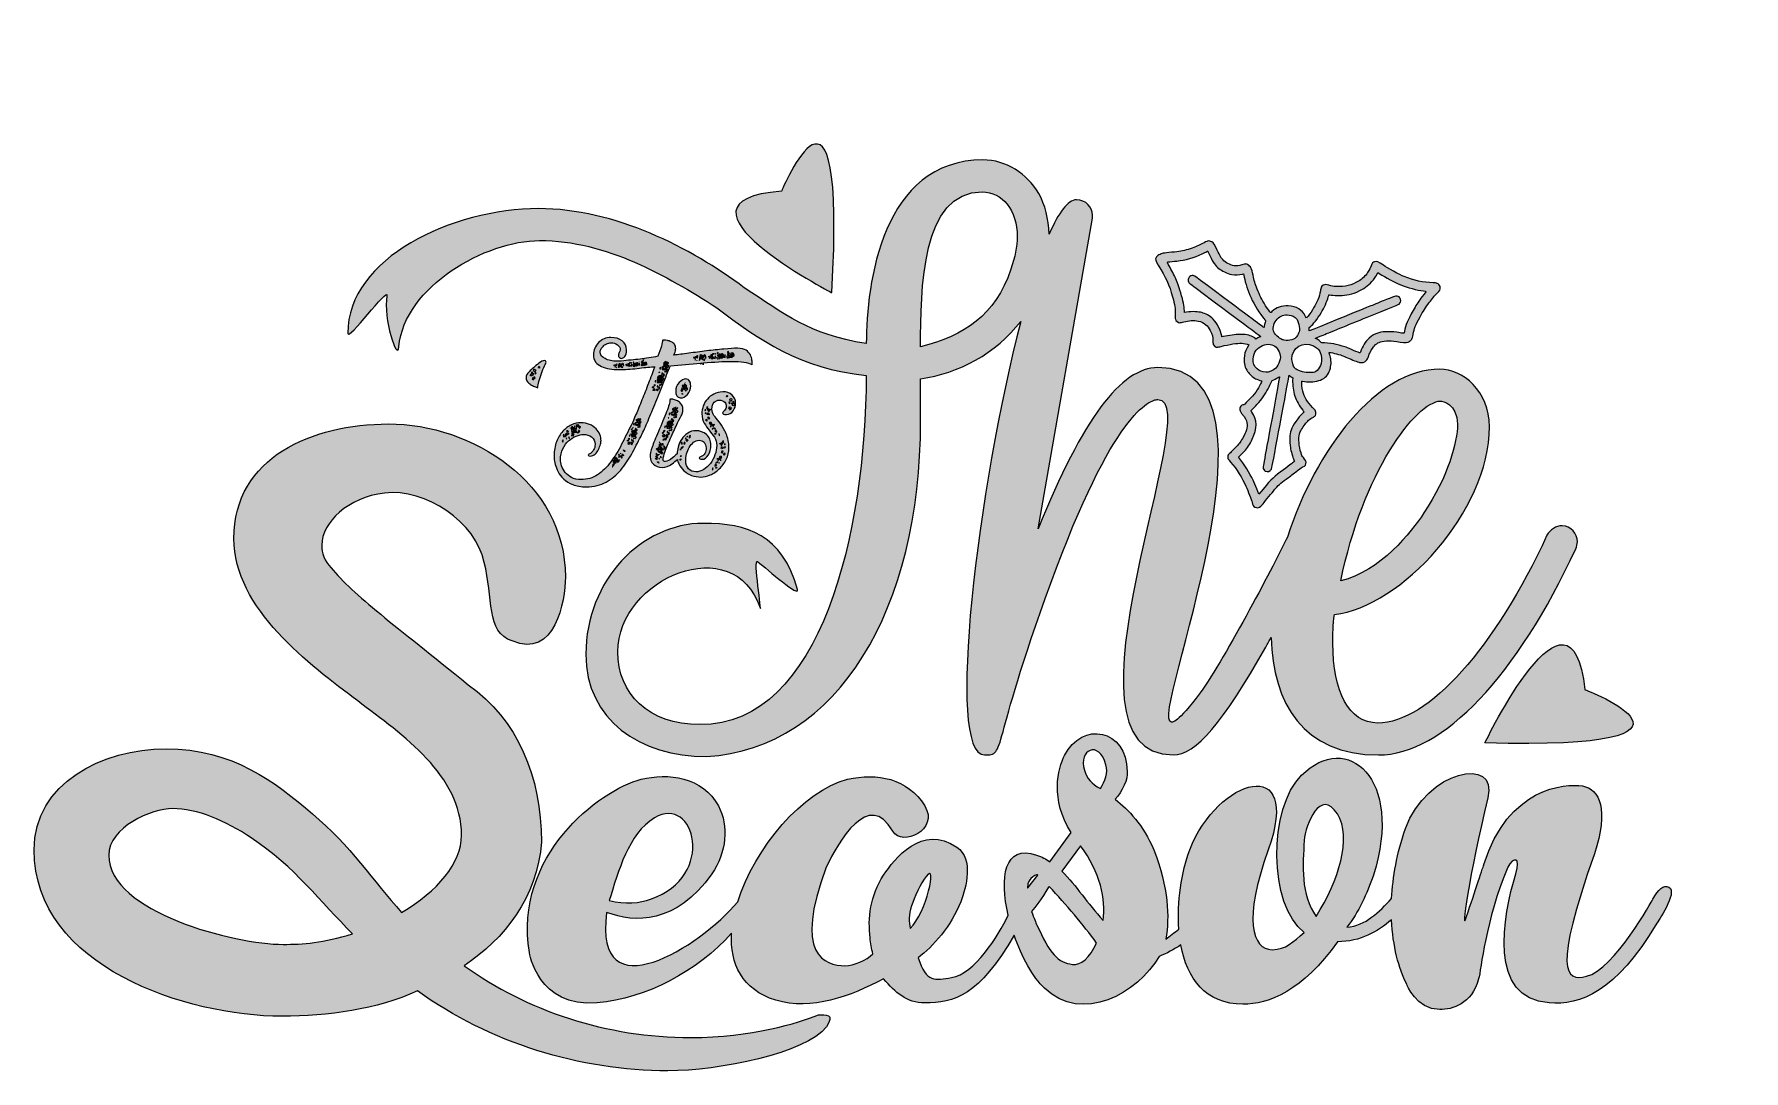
# Model space of a CAD drawing. Header units: inches. Extents: x 0.06 to 6.21, y -4.67 to -0.94.
import ezdxf

# ---------------------------------------------------------------- set-up
doc = ezdxf.new("R2010")
doc.units = ezdxf.units.IN
doc.header["$MEASUREMENT"] = 0
doc.layers.add('Layer 1', color=7, linetype='Continuous')

# ---------------------------------------------------------------- blocks, each defined once
blk = doc.blocks.new('block 2')
at = {"layer": 'Layer 1', "lineweight": 0}
for points, knots in [([(2.8763, -4.4664), (2.8044, -4.4951), (2.6368, -4.5478), (2.4165, -4.5478), (2.1148, -4.5478), (1.8274, -4.4521), (1.6023, -4.2892), (1.746, -4.1934), (1.8658, -4.0449), (1.8801, -3.8438), (1.8801, -3.6091), (1.7939, -3.4032), (1.6167, -3.2787), (1.3533, -3.0632), (1.2048, -2.9578), (1.1234, -2.8572), (1.0995, -2.8333), (1.0899, -2.8046), (1.0899, -2.7758), (1.0899, -2.6944), (1.1857, -2.6034), (1.315, -2.5891), (1.4635, -2.5699), (1.6455, -2.6944), (1.6742, -2.8381), (1.7077, -2.9626), (1.679, -3.0919), (1.7748, -3.1206), (1.928, -3.1877), (1.9663, -2.977), (1.9663, -2.8908), (1.9663, -2.5507), (1.6311, -2.34), (1.3294, -2.34), (1.0564, -2.34), (0.7738, -2.4597), (0.7738, -2.7519), (0.7738, -3.0057), (1.0468, -3.2068), (1.2192, -3.3362), (1.382, -3.4607), (1.5928, -3.6043), (1.5928, -3.8199), (1.5928, -3.9204), (1.5066, -4.021), (1.3773, -4.0976), (1.2767, -3.9875), (1.1905, -3.8534), (1.0564, -3.7432), (0.9223, -3.6283), (0.769, -3.5086), (0.5296, -3.5086), (0.2997, -3.5086), (0.0554, -3.6331), (0.0554, -3.8725), (0.0554, -4.294), (0.6062, -4.4712), (0.9462, -4.4712), (1.1138, -4.4712), (1.2863, -4.4473), (1.4347, -4.3802), (1.6933, -4.567), (2.019, -4.6675), (2.3351, -4.6675), (2.5171, -4.6675), (2.8332, -4.6053), (2.905, -4.5095), (2.9385, -4.4616), (2.9002, -4.4664), (2.8763, -4.4664)], [0, 0, 0, 0, 1, 1, 1, 2, 2, 2, 3, 3, 3, 4, 4, 4, 5, 5, 5, 6, 6, 6, 7, 7, 7, 8, 8, 8, 9, 9, 9, 10, 10, 10, 11, 11, 11, 12, 12, 12, 13, 13, 13, 14, 14, 14, 15, 15, 15, 16, 16, 16, 17, 17, 17, 18, 18, 18, 19, 19, 19, 20, 20, 20, 21, 21, 21, 22, 22, 22, 23, 23, 23, 23]), ([(0.951, -4.2126), (0.7786, -4.2126), (0.3236, -4.0976), (0.3236, -3.8917), (0.3236, -3.7911), (0.4769, -3.7241), (0.5535, -3.7241), (0.6397, -3.7241), (0.7451, -3.7672), (0.8361, -3.8294), (0.9941, -3.9348), (1.0851, -4.0593), (1.2001, -4.1743), (1.0947, -4.2078), (1.0229, -4.2126), (0.951, -4.2126)], [0, 0, 0, 0, 1, 1, 1, 2, 2, 2, 3, 3, 3, 4, 4, 4, 5, 5, 5, 5])]:
    blk.add_open_spline(points, degree=3, knots=knots, dxfattribs=at)
blk = doc.blocks.new('block 3')
at = {"layer": 'Layer 1', "lineweight": 0}
for points, knots in [([(5.9361, -4.0066), (5.9169, -3.9971), (5.8978, -4.0162), (5.8786, -4.0497), (5.8786, -4.0497), (5.7397, -4.3036), (5.6391, -4.3275), (5.5625, -4.3467), (5.5194, -4.3084), (5.6679, -3.8869), (5.7206, -3.7289), (5.687, -3.6523), (5.6248, -3.6427), (5.5625, -3.6331), (5.3566, -3.6475), (5.2704, -3.9252), (5.2704, -3.9252), (5.2369, -4.0258), (5.2081, -4.112), (5.1842, -4.1934), (5.2177, -3.954), (5.2847, -3.6858), (5.323, -3.5325), (5.0644, -3.5852), (4.9878, -3.7959), (4.9574, -3.8855), (4.9423, -3.9704), (4.9384, -4.0476), (4.8936, -4.0951), (4.8455, -4.1463), (4.7772, -4.1503), (4.8203, -4.0976), (4.849, -4.0306), (4.873, -3.9636), (4.9831, -3.6139), (4.7772, -3.4415), (4.6144, -3.6043), (4.4946, -3.7193), (4.4946, -4.0737), (4.624, -4.1695), (4.5856, -4.203), (4.5569, -4.2317), (4.509, -4.2317), (4.4372, -4.2317), (4.4036, -4.1216), (4.4946, -3.8725), (4.6192, -3.5229), (4.3127, -3.6139), (4.2121, -3.8725), (4.1831, -3.9538), (4.1658, -4.06), (4.1728, -4.1578), (4.157, -4.1703), (4.1412, -4.1823), (4.126, -4.1934), (4.1404, -4.112), (4.1356, -4.0114), (4.0829, -3.8725), (4.0446, -3.7815), (3.9919, -3.7289), (3.944, -3.6906), (3.968, -3.6618), (3.9919, -3.6187), (3.9871, -3.59), (3.9871, -3.4367), (3.8243, -3.408), (3.762, -3.5325), (3.738, -3.5804), (3.7093, -3.6906), (3.786, -3.8103), (3.786, -3.8103), (3.7093, -3.9156), (3.7093, -3.9156), (3.695, -3.906), (3.6806, -3.8965), (3.6614, -3.8917), (3.5442, -3.8508), (3.5279, -3.9729), (3.5595, -4.1078), (3.5201, -4.1846), (3.44, -4.3187), (3.355, -4.3323), (3.2975, -4.3419), (3.264, -4.3515), (3.2353, -4.2605), (3.288, -4.2221), (3.355, -4.1455), (3.3885, -4.0593), (3.4077, -4.0066), (3.4364, -3.906), (3.3741, -3.863), (3.2496, -3.7768), (3.1491, -3.906), (3.1108, -3.9636), (3.0629, -4.0354), (3.0533, -4.1216), (3.0629, -4.1886), (3.0629, -4.2078), (3.0677, -4.2269), (3.0725, -4.2461), (3.0485, -4.27), (3.0054, -4.2892), (2.9719, -4.2892), (2.9, -4.2892), (2.7851, -4.2509), (2.9048, -3.9348), (2.9479, -3.8438), (3.0581, -3.6523), (3.1443, -3.8055), (3.1778, -3.863), (3.3119, -3.8007), (3.2592, -3.7145), (3.1969, -3.6139), (3.0868, -3.5948), (2.9815, -3.6187), (2.8215, -3.6587), (2.6467, -3.865), (2.586, -4.0598), (2.4523, -4.2213), (2.0651, -4.4627), (2.1147, -4.0976), (2.2152, -4.136), (2.3637, -4.1407), (2.493, -3.9588), (2.5457, -3.8821), (2.5553, -3.7863), (2.517, -3.7145), (2.4595, -3.6091), (2.335, -3.5948), (2.2392, -3.6187), (2.0859, -3.657), (1.7794, -3.8965), (1.8369, -4.2413), (1.8369, -4.2413), (1.8656, -4.4425), (2.0811, -4.4233), (2.2557, -4.4081), (2.4419, -4.3086), (2.5643, -4.1728), (2.558, -4.2824), (2.6016, -4.3754), (2.7228, -4.4137), (2.8521, -4.4521), (2.991, -4.3993), (3.1108, -4.3371), (3.1539, -4.385), (3.1922, -4.4233), (3.2592, -4.4233), (3.3641, -4.4233), (3.456, -4.3971), (3.5804, -4.1795), (3.6075, -4.2576), (3.6475, -4.3311), (3.6902, -4.3706), (3.8243, -4.4999), (4.0254, -4.3898), (4.102, -4.2557), (4.1285, -4.2453), (4.1547, -4.2313), (4.1801, -4.2148), (4.2021, -4.3337), (4.2678, -4.4281), (4.4036, -4.4281), (4.4946, -4.4281), (4.6192, -4.3802), (4.7437, -4.203), (4.8263, -4.203), (4.8889, -4.1666), (4.9382, -4.1241), (4.9426, -4.2193), (4.964, -4.2991), (4.9926, -4.3562), (4.9926, -4.3562), (5.0261, -4.4473), (5.1123, -4.4473), (5.1554, -4.4473), (5.2273, -4.4281), (5.2512, -4.3371), (5.2608, -4.3036), (5.2752, -4.1264), (5.3566, -3.9348), (5.3757, -3.8965), (5.4045, -3.8965), (5.3853, -3.9588), (5.3374, -4.112), (5.2847, -4.4089), (5.505, -4.4233), (5.6152, -4.4329), (5.7445, -4.385), (5.893, -4.136), (5.893, -4.136), (5.9696, -4.0258), (5.9361, -4.0066)], [0, 0, 0, 0, 1, 1, 1, 2, 2, 2, 3, 3, 3, 4, 4, 4, 5, 5, 5, 6, 6, 6, 7, 7, 7, 8, 8, 8, 9, 9, 9, 10, 10, 10, 11, 11, 11, 12, 12, 12, 13, 13, 13, 14, 14, 14, 15, 15, 15, 16, 16, 16, 17, 17, 17, 18, 18, 18, 19, 19, 19, 20, 20, 20, 21, 21, 21, 22, 22, 22, 23, 23, 23, 24, 24, 24, 25, 25, 25, 26, 26, 26, 27, 27, 27, 28, 28, 28, 29, 29, 29, 30, 30, 30, 31, 31, 31, 32, 32, 32, 33, 33, 33, 34, 34, 34, 35, 35, 35, 36, 36, 36, 37, 37, 37, 38, 38, 38, 39, 39, 39, 40, 40, 40, 41, 41, 41, 42, 42, 42, 43, 43, 43, 44, 44, 44, 45, 45, 45, 46, 46, 46, 47, 47, 47, 48, 48, 48, 49, 49, 49, 50, 50, 50, 51, 51, 51, 52, 52, 52, 53, 53, 53, 54, 54, 54, 55, 55, 55, 56, 56, 56, 57, 57, 57, 58, 58, 58, 59, 59, 59, 60, 60, 60, 61, 61, 61, 62, 62, 62, 63, 63, 63, 64, 64, 64, 64]), ([(3.8913, -3.6523), (3.8578, -3.6331), (3.8434, -3.6187), (3.8339, -3.5852), (3.8099, -3.5134), (3.8865, -3.475), (3.9105, -3.566), (3.92, -3.5948), (3.9057, -3.6235), (3.8913, -3.6523)], [0, 0, 0, 0, 1, 1, 1, 2, 2, 2, 3, 3, 3, 3]), ([(2.2871, -3.7576), (2.4307, -3.6714), (2.5122, -3.9683), (2.2727, -4.0497), (2.2344, -4.0641), (2.1817, -4.0689), (2.1242, -4.0545), (2.1577, -3.9492), (2.1913, -3.8151), (2.2871, -3.7576)], [0, 0, 0, 0, 1, 1, 1, 2, 2, 2, 3, 3, 3, 3]), ([(4.667, -4.112), (4.6096, -4.0354), (4.6192, -3.9252), (4.624, -3.839), (4.6287, -3.7815), (4.6814, -3.6475), (4.7437, -3.7432), (4.7964, -3.8294), (4.7485, -3.9827), (4.667, -4.112)], [0, 0, 0, 0, 1, 1, 1, 2, 2, 2, 3, 3, 3, 3]), ([(3.9009, -4.1264), (3.8434, -4.0641), (3.8051, -4.0019), (3.7524, -3.9492), (3.7524, -3.9492), (3.8195, -3.8582), (3.8195, -3.8582), (3.8913, -3.954), (3.9105, -4.0497), (3.9009, -4.1264)], [0, 0, 0, 0, 1, 1, 1, 2, 2, 2, 3, 3, 3, 3]), ([(3.2065, -4.1551), (3.2017, -4.1312), (3.2017, -4.1072), (3.2113, -4.0737), (3.2209, -4.0449), (3.2448, -3.9923), (3.264, -3.9683), (3.3071, -3.9108), (3.264, -4.1024), (3.2065, -4.1551)], [0, 0, 0, 0, 1, 1, 1, 2, 2, 2, 3, 3, 3, 3]), ([(3.6662, -3.9636), (3.6662, -3.9636), (3.63, -4.0088), (3.63, -4.0088), (3.6294, -4.0087), (3.6288, -4.0087), (3.6281, -4.0087), (3.6297, -3.968), (3.6662, -3.9589), (3.6662, -3.9636)], [0, 0, 0, 0, 1, 1, 1, 2, 2, 2, 3, 3, 3, 3]), ([(3.7907, -4.2844), (3.738, -4.2796), (3.7093, -4.2461), (3.6614, -4.1407), (3.6593, -4.1364), (3.6512, -4.1172), (3.6434, -4.094), (3.6581, -4.0781), (3.6783, -4.05), (3.7045, -4.0066), (3.7057, -4.0055), (3.7063, -4.0046), (3.7065, -4.004), (3.7681, -4.0704), (3.8296, -4.1415), (3.8769, -4.2078), (3.853, -4.2605), (3.8195, -4.2892), (3.7907, -4.2844)], [0, 0, 0, 0, 1, 1, 1, 2, 2, 2, 3, 3, 3, 4, 4, 4, 5, 5, 5, 6, 6, 6, 6])]:
    blk.add_open_spline(points, degree=3, knots=knots, dxfattribs=at)
blk = doc.blocks.new('block 4')
at = {"layer": 'Layer 1', "lineweight": 0}
for points in [[(2.3847, -2.212), (2.3869, -2.2134), (2.3862, -2.2127), (2.3847, -2.2098), (2.3847, -2.212)], [(2.3869, -2.2019), (2.3876, -2.2048), (2.3905, -2.2062), (2.3891, -2.2041), (2.3876, -2.2012), (2.3883, -2.2033), (2.3876, -2.2019), (2.3869, -2.2019)], [(2.3958, -2.2156), (2.3944, -2.2139), (2.3948, -2.2134), (2.3934, -2.212), (2.3938, -2.2132), (2.3915, -2.2105), (2.3894, -2.2077), (2.3937, -2.2141), (2.3951, -2.217), (2.3958, -2.2156)], [(2.3937, -2.199), (2.3944, -2.2019), (2.3944, -2.2005), (2.3937, -2.199)], [(2.3941, -2.1976), (2.3962, -2.2005), (2.3977, -2.2012), (2.3984, -2.2026), (2.3991, -2.2005), (2.397, -2.1969), (2.3955, -2.1976), (2.3955, -2.1969), (2.3941, -2.1976)], [(2.3972, -2.2062), (2.3947, -2.203), (2.3958, -2.2077), (2.3972, -2.2062)], [(2.3955, -2.1926), (2.397, -2.1933), (2.3962, -2.1926), (2.3955, -2.1926)], [(2.397, -2.2113), (2.3962, -2.2098), (2.3962, -2.2105), (2.3955, -2.2098), (2.3955, -2.212), (2.3984, -2.2149), (2.3977, -2.2134), (2.397, -2.2113)], [(2.3991, -2.2069), (2.3984, -2.2048), (2.3977, -2.2062), (2.3991, -2.2069)], [(2.3984, -2.2084), (2.3977, -2.2091), (2.4013, -2.2127), (2.3998, -2.2091), (2.3984, -2.2084)], [(2.4006, -2.2033), (2.4013, -2.2048), (2.4027, -2.2041), (2.4013, -2.2005), (2.4006, -2.2012), (2.4006, -2.2033)], [(2.4043, -2.212), (2.4057, -2.2127), (2.4022, -2.2077), (2.4036, -2.212), (2.405, -2.2141), (2.4057, -2.2134), (2.4043, -2.212)], [(2.4051, -2.2156), (2.4036, -2.2141), (2.4022, -2.2127), (2.4044, -2.217), (2.4044, -2.2156), (2.4051, -2.2156)], [(2.3833, -2.2163), (2.3869, -2.222), (2.3876, -2.2213), (2.3862, -2.2184), (2.3855, -2.2149), (2.3869, -2.2163), (2.3876, -2.2156), (2.3869, -2.2141), (2.3855, -2.2149), (2.3833, -2.2163)], [(2.3898, -2.2156), (2.3883, -2.2163), (2.3883, -2.217), (2.3898, -2.2184), (2.3898, -2.2156)], [(2.3991, -2.2213), (2.397, -2.2184), (2.3977, -2.2199), (2.3991, -2.2213)], [(2.4006, -2.2206), (2.3991, -2.2177), (2.3984, -2.2192), (2.4006, -2.2206)]]:
    blk.add_lwpolyline(points, dxfattribs=at)
for points, knots in [([(2.366, -2.2364), (2.3641, -2.2326), (2.3632, -2.228), (2.3632, -2.2228), (2.3632, -2.2103), (2.3672, -2.1998), (2.3752, -2.1911), (2.3833, -2.1825), (2.3913, -2.1782), (2.3994, -2.1782), (2.4055, -2.1782), (2.41, -2.1807), (2.4128, -2.1857), (2.4157, -2.1908), (2.4171, -2.1964), (2.4171, -2.2026), (2.4171, -2.2146), (2.4132, -2.2249), (2.4054, -2.2335), (2.3976, -2.2421), (2.3897, -2.2465), (2.3816, -2.2465), (2.3802, -2.2465), (2.3781, -2.246), (2.3753, -2.245), (2.371, -2.2431), (2.3679, -2.2402), (2.366, -2.2364)], [0, 0, 0, 0, 1, 1, 1, 2, 2, 2, 3, 3, 3, 4, 4, 4, 5, 5, 5, 6, 6, 6, 7, 7, 7, 8, 8, 8, 9, 9, 9, 9]), ([(2.3901, -2.2005), (2.3901, -2.2005), (2.3915, -2.2033), (2.3915, -2.2033), (2.3915, -2.2033), (2.3908, -2.2041), (2.3908, -2.2041), (2.3917, -2.205), (2.3922, -2.206), (2.3922, -2.2069), (2.3922, -2.2079), (2.3927, -2.2084), (2.3937, -2.2084), (2.3937, -2.2079), (2.3939, -2.2077), (2.3944, -2.2077), (2.3944, -2.2077), (2.3915, -2.2033), (2.3915, -2.2033), (2.3915, -2.2033), (2.3922, -2.2026), (2.3922, -2.2026), (2.3922, -2.2026), (2.3915, -2.1998), (2.3915, -2.1998), (2.3915, -2.1998), (2.3901, -2.2005), (2.3901, -2.2005)], [0, 0, 0, 0, 1, 1, 1, 2, 2, 2, 3, 3, 3, 4, 4, 4, 5, 5, 5, 6, 6, 6, 7, 7, 7, 8, 8, 8, 9, 9, 9, 9]), ([(2.3819, -2.2192), (2.3828, -2.2201), (2.3833, -2.2208), (2.3833, -2.2213), (2.3833, -2.2213), (2.3847, -2.2235), (2.3847, -2.2235), (2.3847, -2.2235), (2.3862, -2.2235), (2.3862, -2.2235), (2.3862, -2.2235), (2.3833, -2.2192), (2.3833, -2.2192), (2.3833, -2.2192), (2.3819, -2.2192), (2.3819, -2.2192)], [0, 0, 0, 0, 1, 1, 1, 2, 2, 2, 3, 3, 3, 4, 4, 4, 5, 5, 5, 5]), ([(2.3883, -2.2314), (2.3883, -2.2314), (2.3855, -2.2292), (2.3855, -2.2292), (2.3855, -2.2292), (2.3862, -2.2299), (2.3862, -2.2299), (2.3862, -2.2299), (2.3862, -2.2306), (2.3862, -2.2306), (2.3862, -2.2306), (2.3876, -2.2335), (2.3876, -2.2335), (2.3881, -2.2331), (2.3883, -2.2323), (2.3883, -2.2314)], [0, 0, 0, 0, 1, 1, 1, 2, 2, 2, 3, 3, 3, 4, 4, 4, 5, 5, 5, 5])]:
    blk.add_open_spline(points, degree=3, knots=knots, dxfattribs=at)
blk = doc.blocks.new('block 5')
at = {"layer": 'Layer 1', "lineweight": 0}
for points in [[(1.8516, -2.1761), (1.848, -2.1746), (1.8473, -2.1789), (1.8516, -2.1811), (1.8516, -2.1761)], [(1.8523, -2.1646), (1.8516, -2.1631), (1.8516, -2.1638), (1.8523, -2.1646)], [(1.8573, -2.1739), (1.853, -2.171), (1.853, -2.1761), (1.8559, -2.1768), (1.8573, -2.1739)], [(1.8609, -2.1559), (1.8581, -2.1559), (1.8588, -2.1566), (1.8566, -2.1588), (1.8588, -2.1602), (1.8609, -2.1559)]]:
    blk.add_lwpolyline(points, dxfattribs=at)
for points, knots in [([(1.8969, -2.1171), (1.8969, -2.1186), (1.8964, -2.1202), (1.8954, -2.1222), (1.8925, -2.127), (1.8892, -2.1341), (1.8854, -2.1437), (1.8815, -2.1533), (1.8782, -2.163), (1.8753, -2.1728), (1.8724, -2.1826), (1.87, -2.1913), (1.8681, -2.1987), (1.8662, -2.2061), (1.8657, -2.2098), (1.8667, -2.2098), (1.8638, -2.2084), (1.86, -2.2068), (1.8552, -2.2051), (1.8504, -2.2035), (1.8457, -2.2012), (1.8412, -2.1983), (1.8366, -2.1954), (1.8328, -2.1921), (1.8297, -2.1883), (1.8266, -2.1844), (1.825, -2.1799), (1.825, -2.1746), (1.825, -2.1665), (1.829, -2.1586), (1.8369, -2.1509), (1.8448, -2.1432), (1.8561, -2.1334), (1.871, -2.1214), (1.8791, -2.1152), (1.8856, -2.1121), (1.8904, -2.1121), (1.8947, -2.1121), (1.8969, -2.1138), (1.8969, -2.1171)], [0, 0, 0, 0, 1, 1, 1, 2, 2, 2, 3, 3, 3, 4, 4, 4, 5, 5, 5, 6, 6, 6, 7, 7, 7, 8, 8, 8, 9, 9, 9, 10, 10, 10, 11, 11, 11, 12, 12, 12, 13, 13, 13, 13]), ([(1.8466, -2.1667), (1.8466, -2.1667), (1.8458, -2.1631), (1.8458, -2.1631), (1.8458, -2.1631), (1.848, -2.161), (1.848, -2.161), (1.848, -2.161), (1.8494, -2.1624), (1.8494, -2.1624), (1.8494, -2.1624), (1.8516, -2.1588), (1.8516, -2.1588), (1.8516, -2.1588), (1.8494, -2.1574), (1.8494, -2.1574), (1.8494, -2.1574), (1.8473, -2.1602), (1.8473, -2.1602), (1.8473, -2.1602), (1.8466, -2.1588), (1.8466, -2.1588), (1.8466, -2.1588), (1.8458, -2.1602), (1.8458, -2.1602), (1.8458, -2.1602), (1.8473, -2.1552), (1.8473, -2.1552), (1.8473, -2.1552), (1.848, -2.1531), (1.848, -2.1531), (1.848, -2.1531), (1.8458, -2.1523), (1.8458, -2.1523), (1.8458, -2.1523), (1.8451, -2.1574), (1.8451, -2.1574), (1.8451, -2.1574), (1.8415, -2.161), (1.8415, -2.161), (1.8415, -2.161), (1.8415, -2.1617), (1.8415, -2.1617), (1.8415, -2.1626), (1.8413, -2.1634), (1.8408, -2.1638), (1.8408, -2.1638), (1.8408, -2.1674), (1.8408, -2.1674), (1.8408, -2.1674), (1.8466, -2.1667), (1.8466, -2.1667)], [0, 0, 0, 0, 1, 1, 1, 2, 2, 2, 3, 3, 3, 4, 4, 4, 5, 5, 5, 6, 6, 6, 7, 7, 7, 8, 8, 8, 9, 9, 9, 10, 10, 10, 11, 11, 11, 12, 12, 12, 13, 13, 13, 14, 14, 14, 15, 15, 15, 16, 16, 16, 17, 17, 17, 17]), ([(1.8523, -2.1466), (1.8523, -2.1485), (1.8528, -2.1497), (1.8537, -2.1502), (1.8537, -2.1502), (1.853, -2.1516), (1.853, -2.1516), (1.853, -2.1516), (1.8559, -2.1531), (1.8559, -2.1531), (1.8559, -2.1531), (1.8595, -2.1459), (1.8595, -2.1459), (1.8595, -2.1459), (1.8552, -2.143), (1.8552, -2.143), (1.8552, -2.143), (1.8545, -2.1437), (1.8545, -2.1437), (1.854, -2.1437), (1.8537, -2.1435), (1.8537, -2.143), (1.8528, -2.144), (1.8523, -2.1451), (1.8523, -2.1466)], [0, 0, 0, 0, 1, 1, 1, 2, 2, 2, 3, 3, 3, 4, 4, 4, 5, 5, 5, 6, 6, 6, 7, 7, 7, 8, 8, 8, 8]), ([(1.8739, -2.1351), (1.8739, -2.1351), (1.8724, -2.1329), (1.8724, -2.1329), (1.8724, -2.1329), (1.8717, -2.1329), (1.8717, -2.1329), (1.8712, -2.1329), (1.8707, -2.1334), (1.8703, -2.1344), (1.8698, -2.1353), (1.8696, -2.1363), (1.8696, -2.1372), (1.8696, -2.1372), (1.8724, -2.1387), (1.8724, -2.1387), (1.8724, -2.1387), (1.8739, -2.1351), (1.8739, -2.1351)], [0, 0, 0, 0, 1, 1, 1, 2, 2, 2, 3, 3, 3, 4, 4, 4, 5, 5, 5, 6, 6, 6, 6])]:
    blk.add_open_spline(points, degree=3, knots=knots, dxfattribs=at)
blk = doc.blocks.new('block 6')
at = {"layer": 'Layer 1', "lineweight": 0}
for points in [[(2.5543, -2.2616), (2.555, -2.2666), (2.5586, -2.2651), (2.5557, -2.263), (2.5572, -2.2616), (2.5543, -2.2616)], [(2.3359, -2.3183), (2.3366, -2.3183), (2.3388, -2.3176), (2.3359, -2.3183)], [(2.3395, -2.3054), (2.3424, -2.3061), (2.3424, -2.3011), (2.3395, -2.3018), (2.3395, -2.3054)], [(2.3431, -2.332), (2.3452, -2.332), (2.3467, -2.3284), (2.3452, -2.3284), (2.3431, -2.332)], [(2.3459, -2.3011), (2.3488, -2.3004), (2.3495, -2.2989), (2.3481, -2.2975), (2.3459, -2.3011)], [(2.3488, -2.3205), (2.3474, -2.3212), (2.3467, -2.3248), (2.3481, -2.3241), (2.3488, -2.3205)], [(2.356, -2.3262), (2.3531, -2.3262), (2.3531, -2.3284), (2.3517, -2.3298), (2.3495, -2.3305), (2.3488, -2.3341), (2.3546, -2.3298), (2.356, -2.3262)], [(2.351, -2.3269), (2.3531, -2.3234), (2.3495, -2.3219), (2.351, -2.3269)], [(2.351, -2.2889), (2.3539, -2.2896), (2.3539, -2.2874), (2.3553, -2.286), (2.3582, -2.2817), (2.3539, -2.2838), (2.3517, -2.2853), (2.351, -2.2889)], [(2.3582, -2.3154), (2.356, -2.314), (2.3567, -2.3176), (2.3582, -2.3154)], [(2.3596, -2.2845), (2.3618, -2.2845), (2.3653, -2.2809), (2.3625, -2.2802), (2.3596, -2.2845)], [(2.3653, -2.2903), (2.3668, -2.2874), (2.3632, -2.2874), (2.3625, -2.2903), (2.3653, -2.2903)], [(2.3661, -2.2838), (2.3653, -2.2867), (2.3689, -2.2845), (2.3704, -2.2824), (2.3661, -2.2838)], [(2.4681, -2.2889), (2.4695, -2.2932), (2.471, -2.2896), (2.4681, -2.2889)], [(2.4688, -2.3011), (2.4717, -2.3032), (2.4731, -2.3018), (2.4695, -2.2996), (2.4688, -2.3011)], [(2.4774, -2.3276), (2.4724, -2.3234), (2.4702, -2.3269), (2.4745, -2.3291), (2.4774, -2.3276)], [(2.4745, -2.2781), (2.4753, -2.286), (2.4781, -2.2809), (2.4745, -2.2781)], [(2.4796, -2.2831), (2.476, -2.2874), (2.4796, -2.291), (2.4796, -2.2831)], [(2.4853, -2.3205), (2.4824, -2.3154), (2.4774, -2.3162), (2.481, -2.3219), (2.4853, -2.3205)], [(2.4803, -2.2932), (2.4839, -2.2975), (2.481, -2.2924), (2.4803, -2.2932)], [(2.5536, -2.2809), (2.5543, -2.2845), (2.5579, -2.2831), (2.5593, -2.2781), (2.5536, -2.2809)], [(2.5637, -2.2817), (2.5593, -2.2838), (2.5572, -2.2889), (2.5622, -2.2867), (2.5637, -2.2817)], [(2.3229, -2.3492), (2.3237, -2.3528), (2.3251, -2.3528), (2.3258, -2.3485), (2.3229, -2.3492)], [(2.3291, -2.3478), (2.332, -2.3471), (2.3327, -2.3449), (2.3342, -2.3435), (2.3327, -2.3435), (2.3291, -2.3478)], [(2.3349, -2.3815), (2.3305, -2.3851), (2.3298, -2.3866), (2.3313, -2.3887), (2.3327, -2.388), (2.3334, -2.3887), (2.3349, -2.3873), (2.3349, -2.3815)], [(2.3344, -2.3701), (2.3337, -2.3672), (2.3323, -2.3672), (2.3323, -2.3708), (2.3344, -2.3701)], [(2.3413, -2.3729), (2.3384, -2.3729), (2.3363, -2.3772), (2.3356, -2.3779), (2.3391, -2.3772), (2.3413, -2.3729)], [(2.3373, -2.3701), (2.3366, -2.3693), (2.3359, -2.3729), (2.3373, -2.3701)], [(2.3424, -2.3636), (2.3409, -2.3607), (2.3388, -2.3657), (2.3395, -2.365), (2.3424, -2.3636)], [(2.3984, -2.3938), (2.4005, -2.3938), (2.3998, -2.3909), (2.3984, -2.3916), (2.3984, -2.3938)], [(2.4034, -2.3859), (2.407, -2.3851), (2.4056, -2.3837), (2.4034, -2.3859)], [(2.4112, -2.3916), (2.4162, -2.3859), (2.4112, -2.3866), (2.4112, -2.3916)], [(2.4119, -2.3851), (2.4169, -2.3844), (2.4162, -2.3815), (2.4119, -2.3851)], [(2.4904, -2.3471), (2.4875, -2.3478), (2.4904, -2.3507), (2.4904, -2.3471)], [(2.4925, -2.342), (2.4925, -2.3406), (2.4904, -2.3391), (2.4896, -2.3399), (2.4925, -2.3435), (2.4925, -2.342), (2.4932, -2.3449), (2.4954, -2.3456), (2.4954, -2.342), (2.4925, -2.342)], [(2.4968, -2.3578), (2.4961, -2.3571), (2.4939, -2.3578), (2.4947, -2.3593), (2.4968, -2.3578)], [(2.499, -2.3492), (2.4975, -2.3463), (2.4968, -2.3478), (2.4983, -2.3507), (2.499, -2.3492)], [(2.5071, -2.3607), (2.5035, -2.3672), (2.5112, -2.3701), (2.5071, -2.3607)], [(2.5183, -2.3758), (2.5197, -2.383), (2.5211, -2.3815), (2.5204, -2.3794), (2.5204, -2.3772), (2.5183, -2.3758)], [(2.2913, -2.4477), (2.2949, -2.4505), (2.2956, -2.4491), (2.2942, -2.4477), (2.2935, -2.4455), (2.2928, -2.4469), (2.2921, -2.4469), (2.2913, -2.4477)], [(2.2971, -2.4563), (2.2978, -2.4563), (2.2964, -2.4534), (2.2949, -2.452), (2.2942, -2.4541), (2.2971, -2.4563)], [(2.2992, -2.429), (2.3028, -2.4333), (2.3021, -2.434), (2.305, -2.4333), (2.2992, -2.429)], [(2.315, -2.4469), (2.3093, -2.4419), (2.2992, -2.4362), (2.3014, -2.4397), (2.3036, -2.4405), (2.31, -2.4448), (2.3093, -2.4419), (2.3129, -2.4484), (2.315, -2.4469)], [(2.3014, -2.4534), (2.3, -2.4498), (2.2992, -2.4512), (2.3014, -2.4534)], [(2.3036, -2.4505), (2.3021, -2.4484), (2.3021, -2.4491), (2.3036, -2.4505)], [(2.3028, -2.416), (2.3079, -2.4175), (2.3079, -2.4146), (2.3107, -2.416), (2.3115, -2.4153), (2.3122, -2.4168), (2.3129, -2.4125), (2.3064, -2.4103), (2.3079, -2.411), (2.3064, -2.4139), (2.3079, -2.4146), (2.3036, -2.4146), (2.3028, -2.416)], [(2.3072, -2.4225), (2.3093, -2.4282), (2.3107, -2.4254), (2.3093, -2.4218), (2.3072, -2.4225), (2.3057, -2.4182), (2.3036, -2.4182), (2.3072, -2.4225)], [(2.305, -2.4074), (2.3057, -2.406), (2.305, -2.406), (2.305, -2.4074)], [(2.3107, -2.4347), (2.3143, -2.4362), (2.3122, -2.4333), (2.3072, -2.4311), (2.3086, -2.4326), (2.3086, -2.4354), (2.3122, -2.4376), (2.3115, -2.4369), (2.3107, -2.4347)], [(2.3115, -2.462), (2.31, -2.4584), (2.3072, -2.4577), (2.3086, -2.4584), (2.3107, -2.4606), (2.3115, -2.462)], [(2.3129, -2.4239), (2.3129, -2.4218), (2.3115, -2.4247), (2.3129, -2.4239)], [(2.3134, -2.4268), (2.3119, -2.429), (2.3134, -2.4304), (2.317, -2.4318), (2.317, -2.434), (2.3184, -2.4318), (2.3134, -2.4268)], [(2.3179, -2.4455), (2.3172, -2.4448), (2.315, -2.4419), (2.3143, -2.4405), (2.3129, -2.4441), (2.3179, -2.4455)], [(2.315, -2.4117), (2.3158, -2.4153), (2.3179, -2.4168), (2.3179, -2.4117), (2.315, -2.4117)], [(2.3234, -2.4225), (2.3198, -2.4204), (2.3191, -2.4218), (2.3234, -2.4232), (2.3241, -2.4254), (2.3234, -2.4225)], [(2.3244, -2.4268), (2.3215, -2.4239), (2.3237, -2.4282), (2.3244, -2.4268)], [(2.384, -2.4117), (2.3869, -2.4125), (2.3862, -2.4067), (2.3819, -2.4067), (2.384, -2.4117)], [(2.3977, -2.4074), (2.3941, -2.4053), (2.3926, -2.411), (2.3962, -2.4125), (2.3977, -2.4074)], [(2.5338, -2.4383), (2.5288, -2.4376), (2.5266, -2.4426), (2.5309, -2.4441), (2.5338, -2.4383)], [(2.5289, -2.4146), (2.5267, -2.4196), (2.5296, -2.4153), (2.5289, -2.4146)], [(2.5296, -2.4053), (2.5303, -2.4132), (2.5339, -2.4096), (2.5296, -2.4053)], [(2.5309, -2.4031), (2.5345, -2.4081), (2.5345, -2.4002), (2.5309, -2.4031)], [(2.5416, -2.4491), (2.5395, -2.4455), (2.5344, -2.4498), (2.5373, -2.4512), (2.5416, -2.4491)], [(2.5378, -2.4239), (2.5392, -2.4254), (2.5421, -2.4232), (2.5414, -2.4218), (2.5378, -2.4239)], [(2.5387, -2.4117), (2.5402, -2.4153), (2.5416, -2.411), (2.5387, -2.4117)], [(2.305, -2.4649), (2.3028, -2.4635), (2.3036, -2.4656), (2.305, -2.4649)], [(2.4968, -2.498), (2.4954, -2.5015), (2.4947, -2.5037), (2.4961, -2.5051), (2.4968, -2.498)], [(2.5036, -2.4922), (2.5107, -2.4893), (2.5064, -2.4829), (2.5036, -2.4922)], [(2.517, -2.4699), (2.5162, -2.4685), (2.5148, -2.4714), (2.5155, -2.4728), (2.517, -2.4699)], [(2.5177, -2.48), (2.5198, -2.4814), (2.5205, -2.48), (2.5184, -2.4793), (2.5177, -2.48)], [(2.5213, -2.4642), (2.5213, -2.4656), (2.5234, -2.462), (2.5227, -2.4613), (2.5205, -2.4627), (2.5213, -2.4642), (2.5184, -2.4642), (2.5184, -2.4678), (2.5205, -2.4671), (2.5213, -2.4642)], [(2.5263, -2.4699), (2.5234, -2.4692), (2.5234, -2.4706), (2.5263, -2.4699)]]:
    blk.add_lwpolyline(points, dxfattribs=at)
for points, knots in [([(2.5385, -2.2917), (2.5428, -2.2879), (2.545, -2.2824), (2.545, -2.2752), (2.545, -2.2714), (2.5431, -2.2669), (2.5393, -2.2619), (2.5355, -2.2569), (2.5289, -2.2544), (2.5195, -2.2544), (2.5128, -2.2544), (2.5068, -2.2569), (2.5014, -2.2619), (2.496, -2.2669), (2.4932, -2.2752), (2.4932, -2.2867), (2.4932, -2.2953), (2.4957, -2.3029), (2.5007, -2.3093), (2.5057, -2.3158), (2.5115, -2.3231), (2.5181, -2.3312), (2.5247, -2.3394), (2.5313, -2.3492), (2.538, -2.3607), (2.5446, -2.3722), (2.5496, -2.3873), (2.5529, -2.406), (2.5538, -2.4093), (2.5543, -2.4125), (2.5543, -2.4153), (2.5543, -2.4182), (2.5543, -2.4213), (2.5543, -2.4247), (2.5543, -2.4405), (2.5511, -2.455), (2.5446, -2.4681), (2.5382, -2.4813), (2.53, -2.4926), (2.52, -2.5019), (2.5099, -2.5112), (2.4989, -2.5184), (2.487, -2.5235), (2.4751, -2.5285), (2.4639, -2.531), (2.4534, -2.531), (2.4419, -2.531), (2.431, -2.529), (2.4204, -2.5249), (2.4099, -2.5208), (2.4008, -2.5153), (2.3929, -2.5084), (2.385, -2.5014), (2.3788, -2.4932), (2.3743, -2.4836), (2.3719, -2.4784), (2.3701, -2.4731), (2.369, -2.4675), (2.3629, -2.4731), (2.3567, -2.4784), (2.3503, -2.4832), (2.3383, -2.4921), (2.3265, -2.4965), (2.315, -2.4965), (2.3011, -2.4965), (2.2904, -2.4924), (2.2827, -2.4843), (2.2751, -2.4762), (2.2712, -2.4675), (2.2712, -2.4584), (2.2712, -2.4493), (2.2736, -2.4376), (2.2784, -2.4232), (2.2832, -2.4089), (2.2906, -2.3902), (2.3007, -2.3672), (2.3126, -2.3403), (2.3226, -2.3166), (2.3305, -2.296), (2.3384, -2.2755), (2.3424, -2.2611), (2.3424, -2.2529), (2.3424, -2.2515), (2.344, -2.2508), (2.3474, -2.2508), (2.3503, -2.2508), (2.3541, -2.2515), (2.3589, -2.2529), (2.3637, -2.2544), (2.3683, -2.2565), (2.3729, -2.2594), (2.3774, -2.2623), (2.3813, -2.2659), (2.3844, -2.2702), (2.3875, -2.2745), (2.3891, -2.2793), (2.3891, -2.2845), (2.3891, -2.2884), (2.3888, -2.2921), (2.3883, -2.2957), (2.3879, -2.2993), (2.3867, -2.303), (2.3847, -2.3068), (2.3819, -2.3116), (2.3768, -2.3214), (2.3696, -2.3363), (2.3625, -2.3511), (2.355, -2.3672), (2.3474, -2.3844), (2.3397, -2.4017), (2.3329, -2.4182), (2.3269, -2.434), (2.3209, -2.4498), (2.3179, -2.4611), (2.3179, -2.4678), (2.3179, -2.4711), (2.3187, -2.4732), (2.3204, -2.4739), (2.3221, -2.4746), (2.3239, -2.4749), (2.3258, -2.4749), (2.333, -2.4749), (2.3416, -2.4708), (2.3517, -2.4624), (2.3572, -2.4578), (2.3626, -2.4527), (2.3679, -2.4473), (2.3683, -2.4397), (2.3695, -2.4318), (2.3718, -2.4232), (2.3747, -2.4127), (2.379, -2.4031), (2.3847, -2.3945), (2.3905, -2.3859), (2.3977, -2.3787), (2.4063, -2.3729), (2.4149, -2.3672), (2.425, -2.3643), (2.4365, -2.3643), (2.4504, -2.3643), (2.4627, -2.369), (2.4735, -2.3783), (2.4843, -2.3877), (2.4896, -2.4002), (2.4896, -2.416), (2.4896, -2.4299), (2.4865, -2.4419), (2.4803, -2.452), (2.4741, -2.462), (2.4667, -2.4671), (2.458, -2.4671), (2.4513, -2.4671), (2.448, -2.4654), (2.448, -2.462), (2.448, -2.4611), (2.4487, -2.4601), (2.4501, -2.4592), (2.4597, -2.4558), (2.4658, -2.4514), (2.4684, -2.4459), (2.4711, -2.4404), (2.4724, -2.434), (2.4724, -2.4268), (2.4724, -2.4177), (2.47, -2.4108), (2.4652, -2.406), (2.4604, -2.4012), (2.4544, -2.3988), (2.4472, -2.3988), (2.4401, -2.3988), (2.4335, -2.4012), (2.4275, -2.406), (2.4215, -2.4108), (2.4164, -2.4169), (2.412, -2.4243), (2.4077, -2.4317), (2.4045, -2.4396), (2.4023, -2.448), (2.4002, -2.4564), (2.3991, -2.4642), (2.3991, -2.4714), (2.3991, -2.4848), (2.4026, -2.4949), (2.4095, -2.5019), (2.4165, -2.5088), (2.425, -2.5123), (2.435, -2.5123), (2.4451, -2.5123), (2.4547, -2.5096), (2.4638, -2.5041), (2.4729, -2.4985), (2.4809, -2.4912), (2.4878, -2.4821), (2.4948, -2.4731), (2.5003, -2.4629), (2.5044, -2.4516), (2.5084, -2.4404), (2.5105, -2.429), (2.5105, -2.4175), (2.5105, -2.406), (2.5077, -2.396), (2.5022, -2.3877), (2.4967, -2.3793), (2.4906, -2.371), (2.4839, -2.3629), (2.4772, -2.3547), (2.4711, -2.3461), (2.4656, -2.337), (2.4601, -2.3279), (2.4573, -2.3166), (2.4573, -2.3032), (2.4573, -2.2936), (2.459, -2.2843), (2.4623, -2.2752), (2.4656, -2.2661), (2.4705, -2.2578), (2.477, -2.2504), (2.4834, -2.243), (2.4912, -2.237), (2.5005, -2.2325), (2.5098, -2.2279), (2.5204, -2.2252), (2.5323, -2.2242), (2.5461, -2.2242), (2.5573, -2.2281), (2.5659, -2.236), (2.5745, -2.244), (2.5787, -2.2539), (2.5787, -2.2659), (2.5787, -2.275), (2.5757, -2.2839), (2.5698, -2.2928), (2.5638, -2.3017), (2.5557, -2.3061), (2.5457, -2.3061), (2.5409, -2.3061), (2.5374, -2.3055), (2.5353, -2.3043), (2.5331, -2.3031), (2.532, -2.302), (2.532, -2.3011), (2.532, -2.2987), (2.5342, -2.2956), (2.5385, -2.2917)], [0, 0, 0, 0, 1, 1, 1, 2, 2, 2, 3, 3, 3, 4, 4, 4, 5, 5, 5, 6, 6, 6, 7, 7, 7, 8, 8, 8, 9, 9, 9, 10, 10, 10, 11, 11, 11, 12, 12, 12, 13, 13, 13, 14, 14, 14, 15, 15, 15, 16, 16, 16, 17, 17, 17, 18, 18, 18, 19, 19, 19, 20, 20, 20, 21, 21, 21, 22, 22, 22, 23, 23, 23, 24, 24, 24, 25, 25, 25, 26, 26, 26, 27, 27, 27, 28, 28, 28, 29, 29, 29, 30, 30, 30, 31, 31, 31, 32, 32, 32, 33, 33, 33, 34, 34, 34, 35, 35, 35, 36, 36, 36, 37, 37, 37, 38, 38, 38, 39, 39, 39, 40, 40, 40, 41, 41, 41, 42, 42, 42, 43, 43, 43, 44, 44, 44, 45, 45, 45, 46, 46, 46, 47, 47, 47, 48, 48, 48, 49, 49, 49, 50, 50, 50, 51, 51, 51, 52, 52, 52, 53, 53, 53, 54, 54, 54, 55, 55, 55, 56, 56, 56, 57, 57, 57, 58, 58, 58, 59, 59, 59, 60, 60, 60, 61, 61, 61, 62, 62, 62, 63, 63, 63, 64, 64, 64, 65, 65, 65, 66, 66, 66, 67, 67, 67, 68, 68, 68, 69, 69, 69, 70, 70, 70, 71, 71, 71, 72, 72, 72, 73, 73, 73, 74, 74, 74, 75, 75, 75, 76, 76, 76, 77, 77, 77, 78, 78, 78, 79, 79, 79, 80, 80, 80, 81, 81, 81, 81]), ([(2.5458, -2.2421), (2.5458, -2.2421), (2.5465, -2.2429), (2.5465, -2.2429), (2.5465, -2.2429), (2.5487, -2.2414), (2.5487, -2.2414), (2.5491, -2.2414), (2.5494, -2.2412), (2.5494, -2.2407), (2.5494, -2.2407), (2.5501, -2.24), (2.5501, -2.24), (2.5501, -2.2395), (2.5496, -2.2388), (2.5487, -2.2378), (2.5487, -2.2378), (2.548, -2.2371), (2.548, -2.2371), (2.548, -2.2371), (2.5472, -2.2371), (2.5472, -2.2371), (2.5472, -2.2371), (2.5458, -2.2421), (2.5458, -2.2421)], [0, 0, 0, 0, 1, 1, 1, 2, 2, 2, 3, 3, 3, 4, 4, 4, 5, 5, 5, 6, 6, 6, 7, 7, 7, 8, 8, 8, 8]), ([(2.5579, -2.2508), (2.5579, -2.2508), (2.5608, -2.2594), (2.5608, -2.2594), (2.5608, -2.2594), (2.5637, -2.2572), (2.5637, -2.2572), (2.5637, -2.2572), (2.5637, -2.2558), (2.5637, -2.2558), (2.5651, -2.2544), (2.5658, -2.2529), (2.5658, -2.2515), (2.5658, -2.251), (2.5653, -2.2498), (2.5644, -2.2479), (2.5644, -2.2479), (2.5637, -2.2486), (2.5637, -2.2486), (2.5632, -2.2486), (2.5629, -2.2484), (2.5629, -2.2479), (2.5629, -2.2479), (2.5579, -2.2508), (2.5579, -2.2508)], [0, 0, 0, 0, 1, 1, 1, 2, 2, 2, 3, 3, 3, 4, 4, 4, 5, 5, 5, 6, 6, 6, 7, 7, 7, 8, 8, 8, 8]), ([(2.5644, -2.2651), (2.5644, -2.2651), (2.5651, -2.2687), (2.5651, -2.2687), (2.5651, -2.2687), (2.5658, -2.268), (2.5658, -2.268), (2.5658, -2.268), (2.568, -2.2673), (2.568, -2.2673), (2.568, -2.2673), (2.5672, -2.268), (2.5672, -2.268), (2.5677, -2.2685), (2.568, -2.2692), (2.568, -2.2702), (2.568, -2.2702), (2.5672, -2.2738), (2.5672, -2.2738), (2.5672, -2.2738), (2.5715, -2.2745), (2.5715, -2.2745), (2.5715, -2.2745), (2.573, -2.2709), (2.573, -2.2709), (2.573, -2.2709), (2.5737, -2.2702), (2.5737, -2.2702), (2.5737, -2.2702), (2.573, -2.2687), (2.573, -2.2687), (2.573, -2.2683), (2.5732, -2.268), (2.5737, -2.268), (2.5737, -2.268), (2.5708, -2.2637), (2.5708, -2.2637), (2.5708, -2.2637), (2.5715, -2.258), (2.5715, -2.258), (2.5715, -2.258), (2.5687, -2.2608), (2.5687, -2.2608), (2.5687, -2.2608), (2.5701, -2.2651), (2.5701, -2.2651), (2.5701, -2.2651), (2.5687, -2.2673), (2.5687, -2.2673), (2.5687, -2.2673), (2.5687, -2.2651), (2.5687, -2.2651), (2.5687, -2.2651), (2.568, -2.2659), (2.568, -2.2659), (2.568, -2.2659), (2.568, -2.2673), (2.568, -2.2673), (2.568, -2.2673), (2.5665, -2.2637), (2.5665, -2.2637), (2.5665, -2.2637), (2.5644, -2.2651), (2.5644, -2.2651)], [0, 0, 0, 0, 1, 1, 1, 2, 2, 2, 3, 3, 3, 4, 4, 4, 5, 5, 5, 6, 6, 6, 7, 7, 7, 8, 8, 8, 9, 9, 9, 10, 10, 10, 11, 11, 11, 12, 12, 12, 13, 13, 13, 14, 14, 14, 15, 15, 15, 16, 16, 16, 17, 17, 17, 18, 18, 18, 19, 19, 19, 20, 20, 20, 21, 21, 21, 21]), ([(2.3327, -2.337), (2.3327, -2.338), (2.3332, -2.3384), (2.3342, -2.3384), (2.3342, -2.3384), (2.3334, -2.342), (2.3334, -2.342), (2.3334, -2.342), (2.3384, -2.3399), (2.3384, -2.3399), (2.3379, -2.3399), (2.3377, -2.3403), (2.3377, -2.3413), (2.3377, -2.3413), (2.3341, -2.3449), (2.3341, -2.3449), (2.3341, -2.3449), (2.3327, -2.3492), (2.3327, -2.3492), (2.3327, -2.3492), (2.332, -2.3521), (2.332, -2.3521), (2.332, -2.3521), (2.332, -2.3542), (2.332, -2.3542), (2.332, -2.3542), (2.3334, -2.3542), (2.3334, -2.3542), (2.3334, -2.3542), (2.3341, -2.3571), (2.3341, -2.3571), (2.3341, -2.3571), (2.3349, -2.3528), (2.3349, -2.3528), (2.3349, -2.3528), (2.3341, -2.3499), (2.3341, -2.3499), (2.3341, -2.3499), (2.3372, -2.3492), (2.3372, -2.3492), (2.3372, -2.3492), (2.3379, -2.3456), (2.3379, -2.3456), (2.3379, -2.3456), (2.3356, -2.3449), (2.3356, -2.3449), (2.3362, -2.3449), (2.3367, -2.3447), (2.3372, -2.3442), (2.3372, -2.3442), (2.3409, -2.3413), (2.3409, -2.3413), (2.3409, -2.3413), (2.3402, -2.3391), (2.3402, -2.3391), (2.3402, -2.3391), (2.3409, -2.3312), (2.3409, -2.3312), (2.3409, -2.3312), (2.3409, -2.3284), (2.3409, -2.3284), (2.3409, -2.3284), (2.3342, -2.3327), (2.3342, -2.3327), (2.3342, -2.3327), (2.3327, -2.337), (2.3327, -2.337)], [0, 0, 0, 0, 1, 1, 1, 2, 2, 2, 3, 3, 3, 4, 4, 4, 5, 5, 5, 6, 6, 6, 7, 7, 7, 8, 8, 8, 9, 9, 9, 10, 10, 10, 11, 11, 11, 12, 12, 12, 13, 13, 13, 14, 14, 14, 15, 15, 15, 16, 16, 16, 17, 17, 17, 18, 18, 18, 19, 19, 19, 20, 20, 20, 21, 21, 21, 22, 22, 22, 22]), ([(2.3424, -2.3341), (2.3424, -2.3356), (2.3421, -2.3365), (2.3416, -2.337), (2.3416, -2.337), (2.3431, -2.3399), (2.3431, -2.3399), (2.3431, -2.3399), (2.3445, -2.3391), (2.3445, -2.3391), (2.3445, -2.3391), (2.3452, -2.337), (2.3452, -2.337), (2.3452, -2.337), (2.3452, -2.3399), (2.3452, -2.3399), (2.3452, -2.3399), (2.3467, -2.3399), (2.3467, -2.3399), (2.3467, -2.3399), (2.3467, -2.3413), (2.3467, -2.3413), (2.3467, -2.3413), (2.3488, -2.3413), (2.3488, -2.3413), (2.3488, -2.3413), (2.3481, -2.342), (2.3481, -2.342), (2.3481, -2.342), (2.3495, -2.3435), (2.3495, -2.3435), (2.3495, -2.3435), (2.3459, -2.3471), (2.3459, -2.3471), (2.3459, -2.3471), (2.3481, -2.3478), (2.3481, -2.3478), (2.3486, -2.3478), (2.3498, -2.3468), (2.3517, -2.3449), (2.3517, -2.3449), (2.3539, -2.3435), (2.3539, -2.3435), (2.3539, -2.3435), (2.3517, -2.3384), (2.3517, -2.3384), (2.3517, -2.3384), (2.351, -2.3391), (2.351, -2.3391), (2.351, -2.3391), (2.3503, -2.3348), (2.3503, -2.3348), (2.3503, -2.3348), (2.3481, -2.3348), (2.3481, -2.3348), (2.3481, -2.3348), (2.3474, -2.3348), (2.3474, -2.3348), (2.3474, -2.3348), (2.3481, -2.3334), (2.3481, -2.3334), (2.3481, -2.3334), (2.3481, -2.3312), (2.3481, -2.3312), (2.3481, -2.3312), (2.3459, -2.3334), (2.3459, -2.3334), (2.3459, -2.3334), (2.3452, -2.3327), (2.3452, -2.3327), (2.3452, -2.3327), (2.3424, -2.3341), (2.3424, -2.3341)], [0, 0, 0, 0, 1, 1, 1, 2, 2, 2, 3, 3, 3, 4, 4, 4, 5, 5, 5, 6, 6, 6, 7, 7, 7, 8, 8, 8, 9, 9, 9, 10, 10, 10, 11, 11, 11, 12, 12, 12, 13, 13, 13, 14, 14, 14, 15, 15, 15, 16, 16, 16, 17, 17, 17, 18, 18, 18, 19, 19, 19, 20, 20, 20, 21, 21, 21, 22, 22, 22, 23, 23, 23, 24, 24, 24, 24]), ([(2.351, -2.3032), (2.35, -2.3032), (2.3495, -2.3037), (2.3495, -2.3047), (2.3495, -2.3047), (2.3481, -2.3075), (2.3481, -2.3075), (2.3481, -2.3075), (2.3503, -2.3075), (2.3503, -2.3075), (2.3503, -2.3075), (2.3503, -2.3097), (2.3503, -2.3097), (2.3503, -2.3097), (2.3531, -2.3075), (2.3531, -2.3075), (2.3531, -2.3075), (2.3524, -2.3054), (2.3524, -2.3054), (2.3519, -2.3049), (2.3517, -2.3044), (2.3517, -2.3039), (2.3517, -2.3039), (2.351, -2.3032), (2.351, -2.3032)], [0, 0, 0, 0, 1, 1, 1, 2, 2, 2, 3, 3, 3, 4, 4, 4, 5, 5, 5, 6, 6, 6, 7, 7, 7, 8, 8, 8, 8]), ([(2.351, -2.2989), (2.351, -2.2989), (2.3524, -2.2989), (2.3524, -2.2989), (2.3524, -2.2989), (2.3539, -2.2975), (2.3539, -2.2975), (2.3539, -2.2975), (2.3567, -2.2946), (2.3567, -2.2946), (2.3567, -2.2946), (2.356, -2.2924), (2.356, -2.2924), (2.355, -2.2924), (2.3546, -2.2929), (2.3546, -2.2939), (2.3546, -2.2939), (2.351, -2.2989), (2.351, -2.2989)], [0, 0, 0, 0, 1, 1, 1, 2, 2, 2, 3, 3, 3, 4, 4, 4, 5, 5, 5, 6, 6, 6, 6]), ([(2.3589, -2.3039), (2.3589, -2.3039), (2.356, -2.3039), (2.356, -2.3039), (2.356, -2.3039), (2.3553, -2.3097), (2.3553, -2.3097), (2.3553, -2.3097), (2.3582, -2.3097), (2.3582, -2.3097), (2.3582, -2.3097), (2.3603, -2.3054), (2.3603, -2.3054), (2.3603, -2.3054), (2.3625, -2.3025), (2.3625, -2.3025), (2.3625, -2.3025), (2.3632, -2.2989), (2.3632, -2.2989), (2.3627, -2.2989), (2.3625, -2.2984), (2.3625, -2.2975), (2.3625, -2.297), (2.3627, -2.2965), (2.3632, -2.296), (2.3632, -2.296), (2.3625, -2.2946), (2.3625, -2.2946), (2.3615, -2.2956), (2.3605, -2.297), (2.3596, -2.2989), (2.3596, -2.2989), (2.3596, -2.3011), (2.3596, -2.3011), (2.3596, -2.3011), (2.3589, -2.3039), (2.3589, -2.3039)], [0, 0, 0, 0, 1, 1, 1, 2, 2, 2, 3, 3, 3, 4, 4, 4, 5, 5, 5, 6, 6, 6, 7, 7, 7, 8, 8, 8, 9, 9, 9, 10, 10, 10, 11, 11, 11, 12, 12, 12, 12]), ([(2.3589, -2.2924), (2.3589, -2.2924), (2.3603, -2.2924), (2.3603, -2.2924), (2.3603, -2.2924), (2.3618, -2.2881), (2.3618, -2.2881), (2.3618, -2.2877), (2.3619, -2.2873), (2.3621, -2.2871), (2.3624, -2.2868), (2.3625, -2.2865), (2.3625, -2.286), (2.3625, -2.286), (2.3618, -2.2853), (2.3618, -2.2853), (2.3618, -2.2853), (2.3596, -2.286), (2.3596, -2.286), (2.3596, -2.286), (2.3589, -2.2896), (2.3589, -2.2896), (2.3589, -2.2896), (2.3589, -2.2924), (2.3589, -2.2924)], [0, 0, 0, 0, 1, 1, 1, 2, 2, 2, 3, 3, 3, 4, 4, 4, 5, 5, 5, 6, 6, 6, 7, 7, 7, 8, 8, 8, 8]), ([(2.3639, -2.3133), (2.3639, -2.3133), (2.3661, -2.3111), (2.3661, -2.3111), (2.3661, -2.3111), (2.3618, -2.314), (2.3618, -2.314), (2.3618, -2.314), (2.3603, -2.3176), (2.3603, -2.3176), (2.3603, -2.3176), (2.3646, -2.3162), (2.3646, -2.3162), (2.3646, -2.3162), (2.3646, -2.3147), (2.3646, -2.3147), (2.3646, -2.3138), (2.3644, -2.3133), (2.3639, -2.3133)], [0, 0, 0, 0, 1, 1, 1, 2, 2, 2, 3, 3, 3, 4, 4, 4, 5, 5, 5, 6, 6, 6, 6]), ([(2.3668, -2.3075), (2.3668, -2.3071), (2.3667, -2.3067), (2.3664, -2.3065), (2.3662, -2.3062), (2.3661, -2.3059), (2.3661, -2.3054), (2.3661, -2.3054), (2.3632, -2.3054), (2.3632, -2.3054), (2.3632, -2.3054), (2.3618, -2.3097), (2.3618, -2.3097), (2.3641, -2.3097), (2.3656, -2.309), (2.3661, -2.3075), (2.3661, -2.3075), (2.3661, -2.3083), (2.3661, -2.3083), (2.3661, -2.3083), (2.3668, -2.3075), (2.3668, -2.3075)], [0, 0, 0, 0, 1, 1, 1, 2, 2, 2, 3, 3, 3, 4, 4, 4, 5, 5, 5, 6, 6, 6, 7, 7, 7, 7]), ([(2.3704, -2.2939), (2.3704, -2.2939), (2.3689, -2.2917), (2.3689, -2.2917), (2.3689, -2.2917), (2.3675, -2.2917), (2.3675, -2.2917), (2.3675, -2.2917), (2.3653, -2.2924), (2.3653, -2.2924), (2.3653, -2.2924), (2.3632, -2.3004), (2.3632, -2.3004), (2.3632, -2.3004), (2.3646, -2.3011), (2.3646, -2.3011), (2.3651, -2.3011), (2.3665, -2.3004), (2.3689, -2.2989), (2.3689, -2.2989), (2.3704, -2.2939), (2.3704, -2.2939)], [0, 0, 0, 0, 1, 1, 1, 2, 2, 2, 3, 3, 3, 4, 4, 4, 5, 5, 5, 6, 6, 6, 7, 7, 7, 7]), ([(2.4817, -2.3018), (2.4817, -2.3018), (2.4774, -2.2996), (2.4774, -2.2996), (2.4774, -2.2996), (2.4767, -2.3054), (2.4767, -2.3054), (2.4772, -2.3059), (2.4791, -2.3066), (2.4824, -2.3075), (2.4824, -2.3075), (2.4839, -2.3054), (2.4839, -2.3054), (2.4839, -2.3054), (2.4839, -2.3047), (2.4839, -2.3047), (2.4839, -2.3042), (2.4832, -2.3032), (2.4817, -2.3018)], [0, 0, 0, 0, 1, 1, 1, 2, 2, 2, 3, 3, 3, 4, 4, 4, 5, 5, 5, 6, 6, 6, 6]), ([(2.4817, -2.291), (2.4817, -2.291), (2.4846, -2.2917), (2.4846, -2.2917), (2.4846, -2.2917), (2.4882, -2.2889), (2.4882, -2.2889), (2.4882, -2.2889), (2.4882, -2.2881), (2.4882, -2.2881), (2.4863, -2.2872), (2.4851, -2.2867), (2.4846, -2.2867), (2.4827, -2.2867), (2.4817, -2.2881), (2.4817, -2.291)], [0, 0, 0, 0, 1, 1, 1, 2, 2, 2, 3, 3, 3, 4, 4, 4, 5, 5, 5, 5]), ([(2.4892, -2.3435), (2.4892, -2.3435), (2.4885, -2.3384), (2.4885, -2.3384), (2.4885, -2.3384), (2.4914, -2.337), (2.4914, -2.337), (2.4914, -2.337), (2.4899, -2.332), (2.4899, -2.332), (2.4899, -2.332), (2.4849, -2.3348), (2.4849, -2.3348), (2.4849, -2.3348), (2.4871, -2.3356), (2.4871, -2.3356), (2.4871, -2.3356), (2.4864, -2.3377), (2.4864, -2.3377), (2.4864, -2.3377), (2.4849, -2.3384), (2.4849, -2.3384), (2.4849, -2.3399), (2.4864, -2.3416), (2.4892, -2.3435)], [0, 0, 0, 0, 1, 1, 1, 2, 2, 2, 3, 3, 3, 4, 4, 4, 5, 5, 5, 6, 6, 6, 7, 7, 7, 8, 8, 8, 8]), ([(2.315, -2.3729), (2.315, -2.3739), (2.3153, -2.3744), (2.3158, -2.3744), (2.3172, -2.3739), (2.3184, -2.3725), (2.3194, -2.3701), (2.3194, -2.3701), (2.3186, -2.3693), (2.3186, -2.3693), (2.3186, -2.3693), (2.3165, -2.3693), (2.3165, -2.3693), (2.3155, -2.3713), (2.315, -2.3725), (2.315, -2.3729)], [0, 0, 0, 0, 1, 1, 1, 2, 2, 2, 3, 3, 3, 4, 4, 4, 5, 5, 5, 5]), ([(2.3198, -2.3815), (2.3198, -2.3815), (2.3213, -2.3765), (2.3213, -2.3765), (2.3213, -2.3765), (2.317, -2.3808), (2.317, -2.3808), (2.317, -2.3808), (2.3162, -2.383), (2.3162, -2.383), (2.3162, -2.383), (2.317, -2.3837), (2.317, -2.3837), (2.317, -2.3851), (2.3172, -2.3859), (2.3177, -2.3859), (2.3182, -2.3859), (2.3184, -2.3857), (2.3184, -2.3855), (2.3184, -2.3853), (2.3186, -2.3851), (2.3191, -2.3851), (2.3191, -2.3851), (2.3198, -2.388), (2.3198, -2.388), (2.3198, -2.388), (2.3205, -2.3859), (2.3205, -2.3859), (2.3205, -2.3859), (2.3213, -2.388), (2.3213, -2.388), (2.3213, -2.388), (2.322, -2.3859), (2.322, -2.3859), (2.3234, -2.3854), (2.3241, -2.3844), (2.3241, -2.383), (2.3237, -2.3825), (2.3234, -2.382), (2.3234, -2.3815), (2.3234, -2.3815), (2.3234, -2.3808), (2.3234, -2.3808), (2.3234, -2.3808), (2.3227, -2.3808), (2.3227, -2.3808), (2.3227, -2.3804), (2.3228, -2.3801), (2.3231, -2.3801), (2.3233, -2.3801), (2.3234, -2.3799), (2.3234, -2.3794), (2.3234, -2.3794), (2.3213, -2.3808), (2.3213, -2.3808), (2.3213, -2.3808), (2.3198, -2.3815), (2.3198, -2.3815)], [0, 0, 0, 0, 1, 1, 1, 2, 2, 2, 3, 3, 3, 4, 4, 4, 5, 5, 5, 6, 6, 6, 7, 7, 7, 8, 8, 8, 9, 9, 9, 10, 10, 10, 11, 11, 11, 12, 12, 12, 13, 13, 13, 14, 14, 14, 15, 15, 15, 16, 16, 16, 17, 17, 17, 18, 18, 18, 19, 19, 19, 19]), ([(2.3172, -2.3966), (2.3182, -2.3976), (2.3189, -2.3981), (2.3194, -2.3981), (2.3198, -2.3976), (2.3201, -2.3971), (2.3201, -2.3966), (2.3201, -2.3966), (2.3215, -2.3966), (2.3215, -2.3966), (2.3215, -2.3966), (2.3229, -2.3959), (2.3229, -2.3959), (2.3229, -2.3959), (2.3222, -2.393), (2.3222, -2.393), (2.3222, -2.393), (2.3201, -2.3923), (2.3201, -2.3923), (2.3201, -2.3923), (2.3194, -2.3952), (2.3194, -2.3952), (2.3194, -2.3952), (2.3172, -2.3966), (2.3172, -2.3966)], [0, 0, 0, 0, 1, 1, 1, 2, 2, 2, 3, 3, 3, 4, 4, 4, 5, 5, 5, 6, 6, 6, 7, 7, 7, 8, 8, 8, 8]), ([(2.3201, -2.365), (2.3205, -2.3665), (2.321, -2.3672), (2.3215, -2.3672), (2.3215, -2.3672), (2.3222, -2.3665), (2.3222, -2.3665), (2.3222, -2.3665), (2.3229, -2.3622), (2.3229, -2.3622), (2.3229, -2.3622), (2.3201, -2.365), (2.3201, -2.365)], [0, 0, 0, 0, 1, 1, 1, 2, 2, 2, 3, 3, 3, 4, 4, 4, 4]), ([(2.3287, -2.3887), (2.3287, -2.3887), (2.328, -2.3909), (2.328, -2.3909), (2.3261, -2.3923), (2.3251, -2.3938), (2.3251, -2.3952), (2.3251, -2.3957), (2.3253, -2.3959), (2.3258, -2.3959), (2.3258, -2.3959), (2.3265, -2.3988), (2.3265, -2.3988), (2.3265, -2.3988), (2.3273, -2.3966), (2.3273, -2.3966), (2.3273, -2.3966), (2.3287, -2.3938), (2.3287, -2.3938), (2.3287, -2.3938), (2.3287, -2.3887), (2.3287, -2.3887)], [0, 0, 0, 0, 1, 1, 1, 2, 2, 2, 3, 3, 3, 4, 4, 4, 5, 5, 5, 6, 6, 6, 7, 7, 7, 7]), ([(2.327, -2.3808), (2.327, -2.3808), (2.3306, -2.3844), (2.3306, -2.3844), (2.3315, -2.3835), (2.332, -2.3825), (2.332, -2.3815), (2.332, -2.3811), (2.3319, -2.3807), (2.3317, -2.3805), (2.3314, -2.3802), (2.3313, -2.3799), (2.3313, -2.3794), (2.3313, -2.3794), (2.332, -2.3772), (2.332, -2.3772), (2.332, -2.3772), (2.3299, -2.3787), (2.3299, -2.3787), (2.3299, -2.3801), (2.3289, -2.3808), (2.327, -2.3808)], [0, 0, 0, 0, 1, 1, 1, 2, 2, 2, 3, 3, 3, 4, 4, 4, 5, 5, 5, 6, 6, 6, 7, 7, 7, 7]), ([(2.3431, -2.3528), (2.3431, -2.3528), (2.3452, -2.3492), (2.3452, -2.3492), (2.3452, -2.3492), (2.3452, -2.3456), (2.3452, -2.3456), (2.3452, -2.3456), (2.3467, -2.3449), (2.3467, -2.3449), (2.3462, -2.3449), (2.3459, -2.3447), (2.3459, -2.3442), (2.3459, -2.3442), (2.3467, -2.3442), (2.3467, -2.3442), (2.3471, -2.3442), (2.3476, -2.3439), (2.3481, -2.3435), (2.3452, -2.3425), (2.344, -2.342), (2.3445, -2.342), (2.3445, -2.342), (2.3438, -2.342), (2.3438, -2.342), (2.3438, -2.342), (2.3445, -2.3435), (2.3445, -2.3435), (2.3445, -2.3435), (2.3431, -2.3427), (2.3431, -2.3427), (2.3431, -2.3427), (2.3431, -2.3442), (2.3431, -2.3442), (2.3426, -2.3442), (2.3419, -2.3451), (2.3409, -2.3471), (2.3404, -2.348), (2.3402, -2.3487), (2.3402, -2.3492), (2.3402, -2.3492), (2.3409, -2.3514), (2.3409, -2.3514), (2.3409, -2.3514), (2.3395, -2.3528), (2.3395, -2.3528), (2.3395, -2.3528), (2.3388, -2.3564), (2.3388, -2.3564), (2.3388, -2.3564), (2.3416, -2.3564), (2.3416, -2.3564), (2.3412, -2.3559), (2.3409, -2.3554), (2.3409, -2.355), (2.3409, -2.3535), (2.3416, -2.3528), (2.3431, -2.3528)], [0, 0, 0, 0, 1, 1, 1, 2, 2, 2, 3, 3, 3, 4, 4, 4, 5, 5, 5, 6, 6, 6, 7, 7, 7, 8, 8, 8, 9, 9, 9, 10, 10, 10, 11, 11, 11, 12, 12, 12, 13, 13, 13, 14, 14, 14, 15, 15, 15, 16, 16, 16, 17, 17, 17, 18, 18, 18, 19, 19, 19, 19]), ([(2.3495, -2.3521), (2.3495, -2.3521), (2.3459, -2.3521), (2.3459, -2.3521), (2.3459, -2.3521), (2.3452, -2.3564), (2.3452, -2.3564), (2.3452, -2.3564), (2.3481, -2.3557), (2.3481, -2.3557), (2.3491, -2.3528), (2.3495, -2.3516), (2.3495, -2.3521)], [0, 0, 0, 0, 1, 1, 1, 2, 2, 2, 3, 3, 3, 4, 4, 4, 4]), ([(2.3495, -2.3586), (2.3495, -2.3586), (2.3459, -2.3607), (2.3459, -2.3607), (2.3459, -2.3607), (2.3459, -2.3643), (2.3459, -2.3643), (2.3474, -2.3629), (2.3481, -2.3617), (2.3481, -2.3607), (2.3481, -2.3607), (2.3495, -2.3586), (2.3495, -2.3586)], [0, 0, 0, 0, 1, 1, 1, 2, 2, 2, 3, 3, 3, 4, 4, 4, 4]), ([(2.4062, -2.3995), (2.4062, -2.3995), (2.404, -2.3952), (2.404, -2.3952), (2.404, -2.3952), (2.4004, -2.3988), (2.4004, -2.3988), (2.4004, -2.3988), (2.4026, -2.4031), (2.4026, -2.4031), (2.4026, -2.4031), (2.4045, -2.4031), (2.4045, -2.4031), (2.4047, -2.4029), (2.4048, -2.4027), (2.4049, -2.4026), (2.4056, -2.4017), (2.4062, -2.4007), (2.4062, -2.3995)], [0, 0, 0, 0, 1, 1, 1, 2, 2, 2, 3, 3, 3, 4, 4, 4, 5, 5, 5, 6, 6, 6, 6]), ([(2.4957, -2.3442), (2.4957, -2.3442), (2.5, -2.3456), (2.5, -2.3456), (2.5, -2.3456), (2.5, -2.3449), (2.5, -2.3449), (2.5, -2.3439), (2.5007, -2.343), (2.5021, -2.342), (2.5021, -2.342), (2.4993, -2.3427), (2.4993, -2.3427), (2.4988, -2.3423), (2.4981, -2.342), (2.4971, -2.342), (2.4966, -2.342), (2.4961, -2.3427), (2.4957, -2.3442)], [0, 0, 0, 0, 1, 1, 1, 2, 2, 2, 3, 3, 3, 4, 4, 4, 5, 5, 5, 6, 6, 6, 6]), ([(2.5014, -2.3535), (2.5014, -2.3535), (2.5029, -2.355), (2.5029, -2.355), (2.5024, -2.3545), (2.5019, -2.3542), (2.5014, -2.3542), (2.5014, -2.3542), (2.5007, -2.3542), (2.5007, -2.3542), (2.5007, -2.3542), (2.4993, -2.3542), (2.4993, -2.3542), (2.4993, -2.3542), (2.5014, -2.3586), (2.5014, -2.3586), (2.5014, -2.3586), (2.5057, -2.3578), (2.5057, -2.3578), (2.5057, -2.3578), (2.505, -2.3571), (2.505, -2.3571), (2.5045, -2.3552), (2.5033, -2.354), (2.5014, -2.3535)], [0, 0, 0, 0, 1, 1, 1, 2, 2, 2, 3, 3, 3, 4, 4, 4, 5, 5, 5, 6, 6, 6, 7, 7, 7, 8, 8, 8, 8]), ([(2.5079, -2.3772), (2.5079, -2.3772), (2.5071, -2.3744), (2.5071, -2.3744), (2.5071, -2.3744), (2.5036, -2.3744), (2.5036, -2.3744), (2.5036, -2.3758), (2.5033, -2.3765), (2.5028, -2.3765), (2.5028, -2.3765), (2.5079, -2.3772), (2.5079, -2.3772)], [0, 0, 0, 0, 1, 1, 1, 2, 2, 2, 3, 3, 3, 4, 4, 4, 4]), ([(2.2935, -2.4548), (2.2935, -2.4548), (2.2921, -2.4563), (2.2921, -2.4563), (2.2921, -2.4563), (2.2942, -2.4599), (2.2942, -2.4599), (2.2942, -2.4599), (2.2971, -2.4635), (2.2971, -2.4635), (2.2971, -2.4635), (2.2985, -2.462), (2.2985, -2.462), (2.2985, -2.462), (2.2956, -2.4584), (2.2956, -2.4584), (2.2947, -2.456), (2.294, -2.4548), (2.2935, -2.4548)], [0, 0, 0, 0, 1, 1, 1, 2, 2, 2, 3, 3, 3, 4, 4, 4, 5, 5, 5, 6, 6, 6, 6]), ([(2.2942, -2.4311), (2.2942, -2.4311), (2.2964, -2.4333), (2.2964, -2.4333), (2.2964, -2.4333), (2.2956, -2.4347), (2.2956, -2.4347), (2.2956, -2.4347), (2.3007, -2.4333), (2.3007, -2.4333), (2.3007, -2.4333), (2.2964, -2.4297), (2.2964, -2.4297), (2.2964, -2.4297), (2.2985, -2.4311), (2.2985, -2.4311), (2.2971, -2.4297), (2.2964, -2.4287), (2.2964, -2.4282), (2.2964, -2.4282), (2.2956, -2.4275), (2.2956, -2.4275), (2.2956, -2.4275), (2.2942, -2.4311), (2.2942, -2.4311)], [0, 0, 0, 0, 1, 1, 1, 2, 2, 2, 3, 3, 3, 4, 4, 4, 5, 5, 5, 6, 6, 6, 7, 7, 7, 8, 8, 8, 8]), ([(2.3014, -2.4232), (2.3014, -2.4242), (2.3019, -2.4251), (2.3028, -2.4261), (2.3028, -2.4261), (2.3028, -2.4254), (2.3028, -2.4254), (2.3028, -2.4249), (2.3031, -2.4244), (2.3036, -2.4239), (2.3036, -2.4239), (2.3014, -2.4225), (2.3014, -2.4225), (2.3014, -2.4225), (2.3014, -2.4232), (2.3014, -2.4232)], [0, 0, 0, 0, 1, 1, 1, 2, 2, 2, 3, 3, 3, 4, 4, 4, 5, 5, 5, 5]), ([(2.3014, -2.4275), (2.3014, -2.428), (2.3015, -2.4284), (2.3017, -2.4286), (2.302, -2.4289), (2.3021, -2.4292), (2.3021, -2.4297), (2.304, -2.4316), (2.3052, -2.4326), (2.3057, -2.4326), (2.3062, -2.4326), (2.3064, -2.4324), (2.3064, -2.4322), (2.3064, -2.432), (2.3067, -2.4318), (2.3072, -2.4318), (2.3072, -2.4318), (2.3043, -2.429), (2.3043, -2.429), (2.3043, -2.4285), (2.3036, -2.4278), (2.3021, -2.4268), (2.3021, -2.4268), (2.3014, -2.4275), (2.3014, -2.4275)], [0, 0, 0, 0, 1, 1, 1, 2, 2, 2, 3, 3, 3, 4, 4, 4, 5, 5, 5, 6, 6, 6, 7, 7, 7, 8, 8, 8, 8]), ([(2.3234, -2.4304), (2.3234, -2.4299), (2.3229, -2.4295), (2.322, -2.429), (2.322, -2.429), (2.3184, -2.4304), (2.3184, -2.4304), (2.3184, -2.4304), (2.3234, -2.4311), (2.3234, -2.4311), (2.3234, -2.4311), (2.3234, -2.4304), (2.3234, -2.4304)], [0, 0, 0, 0, 1, 1, 1, 2, 2, 2, 3, 3, 3, 4, 4, 4, 4]), ([(2.3832, -2.4531), (2.3823, -2.4542), (2.3813, -2.4551), (2.3803, -2.4561), (2.3803, -2.4561), (2.3811, -2.4577), (2.3811, -2.4577), (2.3811, -2.4577), (2.3832, -2.4531), (2.3832, -2.4531)], [0, 0, 0, 0, 1, 1, 1, 2, 2, 2, 3, 3, 3, 3]), ([(2.3804, -2.4337), (2.3805, -2.4336), (2.3806, -2.4335), (2.3807, -2.4334), (2.3807, -2.4334), (2.3819, -2.4311), (2.3819, -2.4311), (2.3819, -2.4311), (2.3804, -2.4297), (2.3804, -2.4297), (2.3804, -2.4297), (2.3804, -2.4337), (2.3804, -2.4337)], [0, 0, 0, 0, 1, 1, 1, 2, 2, 2, 3, 3, 3, 4, 4, 4, 4]), ([(2.3904, -2.4215), (2.3904, -2.4215), (2.3876, -2.4211), (2.3876, -2.4211), (2.3876, -2.4211), (2.3883, -2.4225), (2.3883, -2.4225), (2.3883, -2.4225), (2.3862, -2.4232), (2.3862, -2.4232), (2.3862, -2.4232), (2.3854, -2.4232), (2.3854, -2.4232), (2.3845, -2.4232), (2.384, -2.4253), (2.384, -2.4294), (2.3862, -2.4268), (2.3883, -2.4242), (2.3904, -2.4215)], [0, 0, 0, 0, 1, 1, 1, 2, 2, 2, 3, 3, 3, 4, 4, 4, 5, 5, 5, 6, 6, 6, 6]), ([(2.5253, -2.4577), (2.5253, -2.4577), (2.5275, -2.457), (2.5275, -2.457), (2.5275, -2.457), (2.5225, -2.4541), (2.5225, -2.4541), (2.5225, -2.4541), (2.521, -2.4592), (2.521, -2.4592), (2.521, -2.4592), (2.5239, -2.4606), (2.5239, -2.4606), (2.5239, -2.4606), (2.5239, -2.4656), (2.5239, -2.4656), (2.5263, -2.4632), (2.5275, -2.4618), (2.5275, -2.4613), (2.5275, -2.4613), (2.5261, -2.4599), (2.5261, -2.4599), (2.5261, -2.4599), (2.5253, -2.4577), (2.5253, -2.4577)], [0, 0, 0, 0, 1, 1, 1, 2, 2, 2, 3, 3, 3, 4, 4, 4, 5, 5, 5, 6, 6, 6, 7, 7, 7, 8, 8, 8, 8]), ([(2.5217, -2.411), (2.5217, -2.411), (2.5253, -2.4139), (2.5253, -2.4139), (2.5253, -2.4139), (2.5282, -2.4132), (2.5282, -2.4132), (2.5272, -2.4103), (2.5262, -2.4089), (2.5253, -2.4089), (2.5248, -2.4089), (2.5236, -2.4093), (2.5217, -2.4103), (2.5217, -2.4103), (2.5217, -2.411), (2.5217, -2.411)], [0, 0, 0, 0, 1, 1, 1, 2, 2, 2, 3, 3, 3, 4, 4, 4, 5, 5, 5, 5]), ([(2.5338, -2.4275), (2.5338, -2.4275), (2.5331, -2.4218), (2.5331, -2.4218), (2.5331, -2.4218), (2.5288, -2.4239), (2.5288, -2.4239), (2.5288, -2.4239), (2.5259, -2.4268), (2.5259, -2.4268), (2.5259, -2.4268), (2.5266, -2.4275), (2.5266, -2.4275), (2.5266, -2.4275), (2.5281, -2.4297), (2.5281, -2.4297), (2.5314, -2.4287), (2.5333, -2.428), (2.5338, -2.4275)], [0, 0, 0, 0, 1, 1, 1, 2, 2, 2, 3, 3, 3, 4, 4, 4, 5, 5, 5, 6, 6, 6, 6]), ([(2.2956, -2.4678), (2.2956, -2.4678), (2.2949, -2.4671), (2.2949, -2.4671), (2.2949, -2.4671), (2.2913, -2.4635), (2.2913, -2.4635), (2.2913, -2.4635), (2.2899, -2.4649), (2.2899, -2.4649), (2.2909, -2.4649), (2.2918, -2.4656), (2.2928, -2.4671), (2.2928, -2.4671), (2.2942, -2.4685), (2.2942, -2.4685), (2.2942, -2.4685), (2.2956, -2.4678), (2.2956, -2.4678)], [0, 0, 0, 0, 1, 1, 1, 2, 2, 2, 3, 3, 3, 4, 4, 4, 5, 5, 5, 6, 6, 6, 6]), ([(2.3021, -2.4807), (2.3021, -2.4788), (2.3016, -2.4774), (2.3007, -2.4764), (2.3007, -2.4764), (2.2971, -2.4757), (2.2971, -2.4757), (2.2971, -2.4757), (2.2978, -2.4764), (2.2978, -2.4764), (2.2978, -2.4764), (2.2971, -2.4778), (2.2971, -2.4778), (2.2971, -2.4778), (2.3021, -2.4807), (2.3021, -2.4807)], [0, 0, 0, 0, 1, 1, 1, 2, 2, 2, 3, 3, 3, 4, 4, 4, 5, 5, 5, 5]), ([(2.3819, -2.4656), (2.3819, -2.4656), (2.3783, -2.4706), (2.3783, -2.4706), (2.3783, -2.4706), (2.3804, -2.4706), (2.3804, -2.4706), (2.3804, -2.4706), (2.3811, -2.4692), (2.3811, -2.4692), (2.3811, -2.4687), (2.3814, -2.4683), (2.3819, -2.4678), (2.3819, -2.4678), (2.3819, -2.4656), (2.3819, -2.4656)], [0, 0, 0, 0, 1, 1, 1, 2, 2, 2, 3, 3, 3, 4, 4, 4, 5, 5, 5, 5]), ([(2.5112, -2.4965), (2.5112, -2.4965), (2.5076, -2.4965), (2.5076, -2.4965), (2.5076, -2.4965), (2.5076, -2.4994), (2.5076, -2.4994), (2.5076, -2.4994), (2.5083, -2.4987), (2.5083, -2.4987), (2.5102, -2.4982), (2.5112, -2.4975), (2.5112, -2.4965)], [0, 0, 0, 0, 1, 1, 1, 2, 2, 2, 3, 3, 3, 4, 4, 4, 4]), ([(2.5148, -2.4764), (2.5148, -2.4764), (2.5126, -2.4764), (2.5126, -2.4764), (2.5126, -2.4764), (2.5119, -2.4764), (2.5119, -2.4764), (2.5119, -2.4764), (2.5126, -2.4757), (2.5126, -2.4757), (2.5107, -2.4762), (2.5095, -2.4774), (2.509, -2.4793), (2.509, -2.4793), (2.5083, -2.48), (2.5083, -2.48), (2.5083, -2.48), (2.5126, -2.4807), (2.5126, -2.4807), (2.5126, -2.4807), (2.5148, -2.4764), (2.5148, -2.4764)], [0, 0, 0, 0, 1, 1, 1, 2, 2, 2, 3, 3, 3, 4, 4, 4, 5, 5, 5, 6, 6, 6, 7, 7, 7, 7]), ([(2.514, -2.4649), (2.514, -2.4649), (2.5111, -2.4642), (2.5111, -2.4642), (2.5126, -2.4651), (2.5133, -2.4661), (2.5133, -2.4671), (2.5133, -2.4671), (2.5133, -2.4678), (2.5133, -2.4678), (2.5133, -2.4678), (2.5176, -2.4663), (2.5176, -2.4663), (2.5167, -2.4649), (2.5159, -2.4642), (2.5155, -2.4642), (2.515, -2.4642), (2.5145, -2.4644), (2.514, -2.4649)], [0, 0, 0, 0, 1, 1, 1, 2, 2, 2, 3, 3, 3, 4, 4, 4, 5, 5, 5, 6, 6, 6, 6])]:
    blk.add_open_spline(points, degree=3, knots=knots, dxfattribs=at)
blk = doc.blocks.new('block 7')
at = {"layer": 'Layer 1', "lineweight": 0}
for points, knots in [([(5.6008, -2.7895), (5.3909, -3.2436), (5.1237, -3.531), (4.8909, -3.531), (4.6201, -3.531), (4.5109, -3.3444), (4.5055, -3.108), (4.4991, -3.1194), (4.4926, -3.131), (4.4857, -3.143), (4.3305, -3.4161), (4.2356, -3.531), (4.1523, -3.531), (3.6982, -3.531), (4.273, -2.2521), (4.0977, -2.2521), (4.0689, -2.2521), (3.9367, -2.2981), (3.7125, -2.9131), (3.4913, -3.5138), (3.5545, -3.531), (3.474, -3.531), (3.3316, -3.531), (3.4509, -2.5586), (3.6044, -1.9708), (3.5156, -2.0861), (3.3804, -2.1588), (3.2441, -2.1774), (3.2441, -2.1774), (3.2441, -2.3297), (3.2441, -2.3297), (3.2441, -3.0051), (2.9481, -3.508), (2.4738, -3.5368), (2.2353, -3.5368), (2.0399, -3.4046), (2.0399, -3.1689), (2.0399, -2.9016), (2.2411, -2.6976), (2.4624, -2.6976), (2.6204, -2.6976), (2.7469, -2.7378), (2.8015, -2.9361), (2.8101, -2.9677), (2.6952, -2.8643), (2.6578, -2.8355), (2.6405, -2.8212), (2.675, -3.0252), (2.6664, -3.0022), (2.5744, -2.7206), (2.1548, -2.893), (2.1548, -3.1603), (2.1548, -3.3097), (2.264, -3.4218), (2.4509, -3.4218), (2.8877, -3.4218), (3.0458, -2.7292), (3.0487, -2.1659), (2.8072, -2.14), (2.6664, -2.0394), (2.5112, -1.9216), (2.3273, -1.8066), (2.1175, -1.6801), (1.8732, -1.6801), (1.6806, -1.6801), (1.3874, -1.844), (1.3673, -2.0624), (1.3616, -2.1199), (1.3098, -1.9589), (1.3242, -1.8784), (1.33, -1.844), (1.1834, -2.0451), (1.1834, -2.0135), (1.1834, -1.7434), (1.5599, -1.5652), (1.8703, -1.5652), (2.1433, -1.5652), (2.4192, -1.706), (2.6089, -1.8497), (2.7613, -1.9474), (2.836, -2.0164), (3.0487, -2.0509), (3.0487, -1.8353), (3.1062, -1.3899), (3.4683, -1.3899), (3.5516, -1.3899), (3.6264, -1.4387), (3.6694, -1.5106), (3.6912, -1.5514), (3.7051, -1.6027), (3.7065, -1.6568), (3.7407, -1.5794), (3.7741, -1.5336), (3.8045, -1.5336), (3.839, -1.5336), (3.862, -1.5594), (3.862, -1.5882), (3.862, -1.5882), (3.862, -1.5997), (3.862, -1.5997), (3.862, -1.5997), (3.6666, -2.7177), (3.6666, -2.7177), (3.8275, -2.3211), (3.9654, -2.1371), (4.0977, -2.1371), (4.6035, -2.1371), (4.0575, -3.4132), (4.1466, -3.4132), (4.1494, -3.4132), (4.1666, -3.419), (4.25, -3.3069), (4.3428, -3.1789), (4.5231, -2.83), (4.5637, -2.7471), (4.6653, -2.4324), (4.8851, -2.1429), (5.1122, -2.1429), (5.1926, -2.1429), (5.2903, -2.2205), (5.2903, -2.3498), (5.2903, -2.6545), (4.9713, -2.9994), (4.7328, -3.0252), (4.727, -3.0626), (4.727, -3.0971), (4.727, -3.1287), (4.727, -3.304), (4.7845, -3.4161), (4.888, -3.4161), (5.0719, -3.4161), (5.3105, -3.143), (5.4973, -2.7407), (5.5088, -2.7206), (5.5289, -2.7062), (5.5519, -2.7062), (5.5835, -2.7062), (5.6065, -2.7349), (5.6065, -2.7637), (5.6065, -2.7723), (5.6036, -2.7809), (5.6008, -2.7895)], [0, 0, 0, 0, 1, 1, 1, 2, 2, 2, 3, 3, 3, 4, 4, 4, 5, 5, 5, 6, 6, 6, 7, 7, 7, 8, 8, 8, 9, 9, 9, 10, 10, 10, 11, 11, 11, 12, 12, 12, 13, 13, 13, 14, 14, 14, 15, 15, 15, 16, 16, 16, 17, 17, 17, 18, 18, 18, 19, 19, 19, 20, 20, 20, 21, 21, 21, 22, 22, 22, 23, 23, 23, 24, 24, 24, 25, 25, 25, 26, 26, 26, 27, 27, 27, 28, 28, 28, 29, 29, 29, 30, 30, 30, 31, 31, 31, 32, 32, 32, 33, 33, 33, 34, 34, 34, 35, 35, 35, 36, 36, 36, 37, 37, 37, 38, 38, 38, 39, 39, 39, 40, 40, 40, 41, 41, 41, 42, 42, 42, 43, 43, 43, 44, 44, 44, 45, 45, 45, 46, 46, 46, 47, 47, 47, 47]), ([(3.5919, -1.6658), (3.5919, -1.5709), (3.5373, -1.5048), (3.4654, -1.5048), (3.247, -1.5048), (3.2441, -1.8555), (3.2441, -2.0624), (3.4022, -2.0222), (3.5114, -1.9503), (3.5688, -1.7836), (3.5832, -1.7405), (3.5919, -1.7003), (3.5919, -1.6658)], [0, 0, 0, 0, 1, 1, 1, 2, 2, 2, 3, 3, 3, 4, 4, 4, 4]), ([(4.7558, -2.9045), (4.8995, -2.87), (5.0087, -2.7292), (5.0547, -2.6602), (5.1409, -2.5309), (5.1754, -2.4044), (5.1754, -2.3412), (5.1754, -2.2665), (5.1179, -2.2578), (5.115, -2.2578), (5.0259, -2.2578), (4.8334, -2.5194), (4.7558, -2.9045)], [0, 0, 0, 0, 1, 1, 1, 2, 2, 2, 3, 3, 3, 4, 4, 4, 4])]:
    blk.add_open_spline(points, degree=3, knots=knots, dxfattribs=at)
blk = doc.blocks.new('block 8')
at = {"layer": 'Layer 1', "lineweight": 0}
for points, knots in [([(4.0991, -1.7682), (4.0886, -1.7509), (4.0879, -1.7486), (4.091, -1.7416), (4.0932, -1.7366), (4.0954, -1.7345), (4.1013, -1.7317), (4.1141, -1.7256), (4.1155, -1.7253), (4.147, -1.7223), (4.1755, -1.7197), (4.1863, -1.7178), (4.2069, -1.7117), (4.2267, -1.7058), (4.2382, -1.7012), (4.2576, -1.6909), (4.2658, -1.6867), (4.2742, -1.6826), (4.2763, -1.6821), (4.2819, -1.6807), (4.2865, -1.6816), (4.2921, -1.685), (4.2987, -1.6891), (4.3013, -1.6931), (4.3112, -1.7141), (4.321, -1.7353), (4.3249, -1.7423), (4.3307, -1.7487), (4.3406, -1.7599), (4.3564, -1.7682), (4.3723, -1.7705), (4.3805, -1.7717), (4.3885, -1.7708), (4.4001, -1.7675), (4.4063, -1.7656), (4.4125, -1.7643), (4.4139, -1.7642), (4.4157, -1.7642), (4.418, -1.765), (4.4215, -1.767), (4.4312, -1.7725), (4.4348, -1.78), (4.4398, -1.8052), (4.4435, -1.8229), (4.4476, -1.8368), (4.4547, -1.8547), (4.4644, -1.8791), (4.47, -1.8901), (4.4853, -1.9144), (4.4927, -1.9261), (4.5015, -1.9385), (4.5032, -1.9394), (4.5034, -1.9396), (4.5055, -1.9379), (4.5078, -1.9357), (4.5237, -1.9206), (4.5426, -1.9139), (4.5665, -1.9152), (4.5976, -1.9169), (4.6148, -1.9275), (4.6289, -1.9533), (4.6305, -1.9565), (4.632, -1.9589), (4.6322, -1.9588), (4.6323, -1.9589), (4.6349, -1.9556), (4.638, -1.9516), (4.6524, -1.933), (4.6649, -1.9121), (4.6727, -1.8932), (4.6782, -1.8799), (4.6798, -1.8742), (4.6822, -1.8614), (4.6834, -1.8556), (4.6846, -1.8498), (4.6851, -1.8482), (4.6871, -1.8425), (4.6953, -1.8376), (4.702, -1.8384), (4.7035, -1.8387), (4.7081, -1.8397), (4.7122, -1.841), (4.7226, -1.844), (4.7284, -1.8451), (4.7385, -1.8453), (4.7724, -1.8465), (4.7949, -1.8412), (4.8193, -1.8262), (4.8315, -1.8188), (4.8435, -1.8075), (4.8521, -1.7956), (4.856, -1.7902), (4.8569, -1.7884), (4.8644, -1.7711), (4.869, -1.7607), (4.8708, -1.7585), (4.8769, -1.7563), (4.8849, -1.7533), (4.8897, -1.7552), (4.9088, -1.7692), (4.9207, -1.7779), (4.9693, -1.8045), (4.9835, -1.81), (5.0182, -1.8235), (5.0527, -1.8308), (5.0882, -1.8323), (5.101, -1.8329), (5.1013, -1.8329), (5.1055, -1.8362), (5.1106, -1.8392), (5.113, -1.8432), (5.1136, -1.849), (5.1141, -1.8552), (5.1113, -1.86), (5.1019, -1.8696), (5.0929, -1.8786), (5.0847, -1.8883), (5.0738, -1.9029), (5.0586, -1.9235), (5.053, -1.9322), (5.0406, -1.9548), (5.0241, -1.9849), (5.02, -1.9956), (5.0161, -2.0179), (5.0142, -2.0291), (5.0139, -2.0301), (5.0109, -2.035), (5.0082, -2.0392), (5.007, -2.0405), (5.0032, -2.043), (4.9956, -2.048), (4.9889, -2.0484), (4.969, -2.0451), (4.9367, -2.0398), (4.9151, -2.0396), (4.8985, -2.0446), (4.8846, -2.0488), (4.8763, -2.0564), (4.8654, -2.0749), (4.8602, -2.0836), (4.8589, -2.0866), (4.8563, -2.0941), (4.8527, -2.1048), (4.8511, -2.1079), (4.8467, -2.1121), (4.84, -2.1186), (4.8328, -2.1206), (4.8227, -2.1184), (4.8173, -2.1172), (4.7963, -2.1092), (4.7798, -2.102), (4.7726, -2.0988), (4.7635, -2.0951), (4.7598, -2.0938), (4.7459, -2.0888), (4.7182, -2.0819), (4.7141, -2.0825), (4.7128, -2.0825), (4.7129, -2.0836), (4.7153, -2.0895), (4.7206, -2.1026), (4.722, -2.1192), (4.7189, -2.1348), (4.7176, -2.1424), (4.717, -2.144), (4.7139, -2.1515), (4.7071, -2.168), (4.6947, -2.1788), (4.6761, -2.1842), (4.66, -2.189), (4.636, -2.1896), (4.6184, -2.1859), (4.6166, -2.1854), (4.615, -2.1853), (4.6149, -2.1855), (4.6148, -2.1858), (4.6148, -2.1892), (4.615, -2.1934), (4.6155, -2.2049), (4.6182, -2.2209), (4.6211, -2.2299), (4.6273, -2.2488), (4.6419, -2.2703), (4.6604, -2.2878), (4.6648, -2.2919), (4.6664, -2.2953), (4.6663, -2.3008), (4.6664, -2.3048), (4.6659, -2.306), (4.664, -2.309), (4.6615, -2.3127), (4.6583, -2.3152), (4.6545, -2.3166), (4.6515, -2.3176), (4.6436, -2.3232), (4.6396, -2.3269), (4.6317, -2.3342), (4.6227, -2.3462), (4.6145, -2.3599), (4.6099, -2.3673), (4.609, -2.3694), (4.6074, -2.3753), (4.6028, -2.3925), (4.6049, -2.421), (4.6125, -2.4442), (4.6152, -2.4527), (4.6161, -2.4543), (4.6209, -2.4605), (4.6286, -2.4704), (4.6302, -2.4734), (4.6305, -2.478), (4.6311, -2.4859), (4.6271, -2.4917), (4.6194, -2.4944), (4.6159, -2.4955), (4.6121, -2.4981), (4.6003, -2.5075), (4.5922, -2.5139), (4.5771, -2.5252), (4.5669, -2.5326), (4.5429, -2.5498), (4.5353, -2.5565), (4.5209, -2.5726), (4.5137, -2.5806), (4.4936, -2.6048), (4.4796, -2.6224), (4.4745, -2.6287), (4.4692, -2.635), (4.4679, -2.6362), (4.4615, -2.6419), (4.4539, -2.6431), (4.4468, -2.6392), (4.4414, -2.6363), (4.4387, -2.632), (4.4364, -2.6225), (4.4345, -2.6146), (4.4218, -2.5808), (4.4143, -2.5635), (4.4024, -2.536), (4.3805, -2.5016), (4.3591, -2.477), (4.3506, -2.4671), (4.3492, -2.4644), (4.3493, -2.4588), (4.3495, -2.4533), (4.3516, -2.4492), (4.3555, -2.4465), (4.3571, -2.4454), (4.3599, -2.4425), (4.3618, -2.4403), (4.3637, -2.438), (4.3699, -2.4317), (4.3756, -2.426), (4.3894, -2.412), (4.3931, -2.4073), (4.4017, -2.3924), (4.4157, -2.3685), (4.4202, -2.3521), (4.4178, -2.3361), (4.4164, -2.3264), (4.4126, -2.3198), (4.3989, -2.3019), (4.3933, -2.2945), (4.3918, -2.2912), (4.3919, -2.2863), (4.3919, -2.2826), (4.3949, -2.2765), (4.398, -2.2741), (4.4, -2.2725), (4.4061, -2.2703), (4.4071, -2.2708), (4.4078, -2.2711), (4.41, -2.2689), (4.424, -2.2547), (4.4437, -2.2348), (4.458, -2.2151), (4.467, -2.1958), (4.4696, -2.1903), (4.4715, -2.1858), (4.4715, -2.1855), (4.4714, -2.1853), (4.4702, -2.1848), (4.469, -2.1846), (4.4647, -2.1838), (4.4538, -2.1798), (4.4488, -2.1771), (4.4382, -2.1713), (4.4277, -2.1617), (4.4204, -2.1512), (4.4109, -2.1379), (4.4068, -2.1218), (4.4078, -2.1041), (4.4089, -2.0885), (4.4113, -2.08), (4.4187, -2.066), (4.4187, -2.066), (4.4243, -2.0553), (4.4243, -2.0553), (4.4243, -2.0553), (4.4228, -2.0542), (4.4228, -2.0542), (4.4207, -2.0525), (4.4073, -2.05), (4.3992, -2.0497), (4.3836, -2.049), (4.354, -2.0534), (4.3251, -2.0609), (4.3191, -2.0625), (4.3126, -2.0639), (4.3109, -2.0638), (4.3066, -2.0637), (4.3011, -2.0607), (4.2986, -2.0569), (4.2959, -2.053), (4.2951, -2.0495), (4.2954, -2.0409), (4.2959, -2.0268), (4.2938, -2.019), (4.2858, -2.0035), (4.2816, -1.9953), (4.2762, -1.9884), (4.2704, -1.9829), (4.2636, -1.9766), (4.253, -1.9715), (4.2427, -1.9697), (4.227, -1.9667), (4.2087, -1.9678), (4.1913, -1.9725), (4.1851, -1.9742), (4.1785, -1.9757), (4.1766, -1.9756), (4.1696, -1.9755), (4.1619, -1.9693), (4.1605, -1.9625), (4.1601, -1.9609), (4.1601, -1.9541), (4.1602, -1.9473), (4.1608, -1.926), (4.1586, -1.9112), (4.1506, -1.8829), (4.1383, -1.8396), (4.1264, -1.8129), (4.0991, -1.7682)], [0, 0, 0, 0, 1, 1, 1, 2, 2, 2, 3, 3, 3, 4, 4, 4, 5, 5, 5, 6, 6, 6, 7, 7, 7, 8, 8, 8, 9, 9, 9, 10, 10, 10, 11, 11, 11, 12, 12, 12, 13, 13, 13, 14, 14, 14, 15, 15, 15, 16, 16, 16, 17, 17, 17, 18, 18, 18, 19, 19, 19, 20, 20, 20, 21, 21, 21, 22, 22, 22, 23, 23, 23, 24, 24, 24, 25, 25, 25, 26, 26, 26, 27, 27, 27, 28, 28, 28, 29, 29, 29, 30, 30, 30, 31, 31, 31, 32, 32, 32, 33, 33, 33, 34, 34, 34, 35, 35, 35, 36, 36, 36, 37, 37, 37, 38, 38, 38, 39, 39, 39, 40, 40, 40, 41, 41, 41, 42, 42, 42, 43, 43, 43, 44, 44, 44, 45, 45, 45, 46, 46, 46, 47, 47, 47, 48, 48, 48, 49, 49, 49, 50, 50, 50, 51, 51, 51, 52, 52, 52, 53, 53, 53, 54, 54, 54, 55, 55, 55, 56, 56, 56, 57, 57, 57, 58, 58, 58, 59, 59, 59, 60, 60, 60, 61, 61, 61, 62, 62, 62, 63, 63, 63, 64, 64, 64, 65, 65, 65, 66, 66, 66, 67, 67, 67, 68, 68, 68, 69, 69, 69, 70, 70, 70, 71, 71, 71, 72, 72, 72, 73, 73, 73, 74, 74, 74, 75, 75, 75, 76, 76, 76, 77, 77, 77, 78, 78, 78, 79, 79, 79, 80, 80, 80, 81, 81, 81, 82, 82, 82, 83, 83, 83, 84, 84, 84, 85, 85, 85, 86, 86, 86, 87, 87, 87, 88, 88, 88, 89, 89, 89, 90, 90, 90, 91, 91, 91, 92, 92, 92, 93, 93, 93, 94, 94, 94, 95, 95, 95, 96, 96, 96, 97, 97, 97, 98, 98, 98, 99, 99, 99, 100, 100, 100, 101, 101, 101, 102, 102, 102, 103, 103, 103, 104, 104, 104, 105, 105, 105, 106, 106, 106, 107, 107, 107, 108, 108, 108, 109, 109, 109, 110, 110, 110, 111, 111, 111, 112, 112, 112, 113, 113, 113, 114, 114, 114, 114]), ([(4.1311, -1.7584), (4.1313, -1.759), (4.1335, -1.7629), (4.136, -1.7671), (4.1425, -1.7777), (4.1534, -1.7987), (4.1596, -1.8118), (4.1676, -1.8289), (4.1719, -1.841), (4.18, -1.8684), (4.1888, -1.898), (4.1924, -1.9159), (4.193, -1.9325), (4.193, -1.9325), (4.1932, -1.9387), (4.1932, -1.9387), (4.1932, -1.9387), (4.2009, -1.9375), (4.2009, -1.9375), (4.211, -1.9359), (4.2218, -1.9355), (4.2332, -1.9361), (4.2502, -1.937), (4.2624, -1.9404), (4.2758, -1.9477), (4.2854, -1.9529), (4.2898, -1.9563), (4.2968, -1.9635), (4.3112, -1.9785), (4.324, -2.0036), (4.3274, -2.0232), (4.3274, -2.0232), (4.328, -2.0268), (4.328, -2.0268), (4.328, -2.0268), (4.3339, -2.0256), (4.3339, -2.0256), (4.3512, -2.0218), (4.3785, -2.0179), (4.3912, -2.0176), (4.4096, -2.0172), (4.4292, -2.0207), (4.4391, -2.0261), (4.443, -2.0282), (4.4458, -2.0302), (4.4473, -2.0318), (4.4473, -2.0318), (4.4495, -2.0343), (4.4495, -2.0343), (4.4495, -2.0343), (4.4534, -2.0322), (4.4534, -2.0322), (4.4555, -2.031), (4.4597, -2.0291), (4.4625, -2.028), (4.4654, -2.0268), (4.4678, -2.0258), (4.4677, -2.0256), (4.4677, -2.0254), (4.442, -2.0061), (4.4104, -1.9826), (4.235, -1.8517), (4.2102, -1.833), (4.2089, -1.8312), (4.2082, -1.8301), (4.2072, -1.8274), (4.2066, -1.8252), (4.2038, -1.8121), (4.2179, -1.8015), (4.2295, -1.8078), (4.2311, -1.8087), (4.2521, -1.8241), (4.2762, -1.8421), (4.4331, -1.9594), (4.4786, -1.9933), (4.479, -1.9931), (4.4793, -1.993), (4.4798, -1.9905), (4.4803, -1.9875), (4.4807, -1.9843), (4.482, -1.9789), (4.483, -1.9753), (4.484, -1.9717), (4.4848, -1.9684), (4.4847, -1.968), (4.4846, -1.9676), (4.4819, -1.9644), (4.4789, -1.961), (4.466, -1.9463), (4.4429, -1.9093), (4.4326, -1.8863), (4.4211, -1.8607), (4.4121, -1.8332), (4.4082, -1.8122), (4.4082, -1.8122), (4.4059, -1.8), (4.4059, -1.8), (4.4059, -1.8), (4.4017, -1.801), (4.4017, -1.801), (4.3904, -1.8038), (4.3765, -1.8042), (4.3639, -1.8019), (4.3537, -1.8002), (4.3475, -1.7981), (4.3369, -1.793), (4.3211, -1.7855), (4.3106, -1.7769), (4.3012, -1.7638), (4.2952, -1.7556), (4.2917, -1.7493), (4.2834, -1.7316), (4.2798, -1.7241), (4.2768, -1.7179), (4.2768, -1.7183), (4.2767, -1.7182), (4.2722, -1.7205), (4.2669, -1.7233), (4.2418, -1.7367), (4.2074, -1.7479), (4.1774, -1.7524), (4.1723, -1.7532), (4.1597, -1.7545), (4.1494, -1.7554), (4.1348, -1.7568), (4.1308, -1.7574), (4.1311, -1.7584)], [0, 0, 0, 0, 1, 1, 1, 2, 2, 2, 3, 3, 3, 4, 4, 4, 5, 5, 5, 6, 6, 6, 7, 7, 7, 8, 8, 8, 9, 9, 9, 10, 10, 10, 11, 11, 11, 12, 12, 12, 13, 13, 13, 14, 14, 14, 15, 15, 15, 16, 16, 16, 17, 17, 17, 18, 18, 18, 19, 19, 19, 20, 20, 20, 21, 21, 21, 22, 22, 22, 23, 23, 23, 24, 24, 24, 25, 25, 25, 26, 26, 26, 27, 27, 27, 28, 28, 28, 29, 29, 29, 30, 30, 30, 31, 31, 31, 32, 32, 32, 33, 33, 33, 34, 34, 34, 35, 35, 35, 36, 36, 36, 37, 37, 37, 38, 38, 38, 39, 39, 39, 40, 40, 40, 41, 41, 41, 42, 42, 42, 42]), ([(4.6417, -2.0054), (4.6417, -2.0054), (4.6585, -1.9985), (4.6585, -1.9985), (4.7899, -1.9452), (4.8767, -1.9099), (4.9014, -1.8999), (4.9181, -1.8932), (4.9361, -1.8859), (4.9413, -1.8837), (4.9528, -1.879), (4.9564, -1.8785), (4.9618, -1.8808), (4.9651, -1.8823), (4.966, -1.8829), (4.9684, -1.8864), (4.9729, -1.8927), (4.9725, -1.9007), (4.9672, -1.9066), (4.9645, -1.9095), (4.9716, -1.9065), (4.8626, -1.9508), (4.797, -1.9776), (4.7207, -2.0086), (4.6918, -2.0203), (4.678, -2.026), (4.6659, -2.0308), (4.665, -2.0312), (4.6636, -2.0317), (4.6639, -2.032), (4.67, -2.0353), (4.6764, -2.0388), (4.6798, -2.0413), (4.6852, -2.0463), (4.6878, -2.0487), (4.6879, -2.0488), (4.6911, -2.0481), (4.6947, -2.0473), (4.7198, -2.0495), (4.7301, -2.0515), (4.7402, -2.0536), (4.7602, -2.0591), (4.77, -2.0625), (4.7747, -2.0642), (4.7845, -2.0682), (4.7917, -2.0713), (4.8036, -2.0765), (4.8184, -2.0826), (4.8229, -2.0839), (4.8245, -2.0844), (4.8247, -2.0842), (4.8259, -2.0811), (4.8335, -2.0608), (4.844, -2.0442), (4.858, -2.0307), (4.8679, -2.0211), (4.8776, -2.016), (4.8924, -2.012), (4.9119, -2.0068), (4.9377, -2.0067), (4.9691, -2.0119), (4.9763, -2.0131), (4.9824, -2.0139), (4.9829, -2.0139), (4.9833, -2.0138), (4.9841, -2.0104), (4.9849, -2.0066), (4.9885, -1.9852), (4.997, -1.9645), (5.0154, -1.9321), (5.0259, -1.9137), (5.0326, -1.9032), (5.044, -1.8877), (5.0494, -1.8803), (5.0597, -1.8671), (5.0617, -1.8649), (5.0633, -1.8631), (5.0626, -1.8629), (5.0528, -1.8615), (5.03, -1.8587), (4.9952, -1.8494), (4.971, -1.8395), (4.9491, -1.8307), (4.9161, -1.8131), (4.8941, -1.7985), (4.8941, -1.7985), (4.8894, -1.7955), (4.8894, -1.7955), (4.8894, -1.7955), (4.8838, -1.8055), (4.8838, -1.8055), (4.8795, -1.8131), (4.8768, -1.817), (4.8731, -1.8215), (4.858, -1.8391), (4.8454, -1.8491), (4.8241, -1.8603), (4.8095, -1.868), (4.7987, -1.8719), (4.7855, -1.8743), (4.7657, -1.8781), (4.737, -1.8787), (4.7207, -1.8761), (4.7166, -1.8755), (4.7132, -1.8748), (4.713, -1.8748), (4.7128, -1.8749), (4.7119, -1.8785), (4.7107, -1.8827), (4.7062, -1.8992), (4.6957, -1.9226), (4.6852, -1.9399), (4.6711, -1.9627), (4.656, -1.9822), (4.6464, -1.9894), (4.6464, -1.9894), (4.6421, -1.9926), (4.6421, -1.9926), (4.6421, -1.9926), (4.6419, -1.999), (4.6419, -1.999), (4.6419, -1.999), (4.6417, -2.0054), (4.6417, -2.0054)], [0, 0, 0, 0, 1, 1, 1, 2, 2, 2, 3, 3, 3, 4, 4, 4, 5, 5, 5, 6, 6, 6, 7, 7, 7, 8, 8, 8, 9, 9, 9, 10, 10, 10, 11, 11, 11, 12, 12, 12, 13, 13, 13, 14, 14, 14, 15, 15, 15, 16, 16, 16, 17, 17, 17, 18, 18, 18, 19, 19, 19, 20, 20, 20, 21, 21, 21, 22, 22, 22, 23, 23, 23, 24, 24, 24, 25, 25, 25, 26, 26, 26, 27, 27, 27, 28, 28, 28, 29, 29, 29, 30, 30, 30, 31, 31, 31, 32, 32, 32, 33, 33, 33, 34, 34, 34, 35, 35, 35, 36, 36, 36, 37, 37, 37, 38, 38, 38, 39, 39, 39, 40, 40, 40, 41, 41, 41, 41]), ([(4.5134, -2.0051), (4.516, -2.0145), (4.528, -2.0278), (4.54, -2.0341), (4.5446, -2.0366), (4.547, -2.0374), (4.5519, -2.0383), (4.5703, -2.0416), (4.59, -2.0388), (4.5993, -2.0216), (4.6025, -2.0159), (4.6055, -2.0099), (4.6066, -2.0034), (4.6083, -1.9937), (4.6054, -1.9838), (4.6025, -1.9744), (4.601, -1.9696), (4.5989, -1.9654), (4.5962, -1.9619), (4.5899, -1.9538), (4.5806, -1.9492), (4.5693, -1.948), (4.5499, -1.9459), (4.539, -1.9496), (4.5269, -1.9629), (4.515, -1.9758), (4.5097, -1.9922), (4.5134, -2.0051)], [0, 0, 0, 0, 1, 1, 1, 2, 2, 2, 3, 3, 3, 4, 4, 4, 5, 5, 5, 6, 6, 6, 7, 7, 7, 8, 8, 8, 9, 9, 9, 9]), ([(4.4515, -2.075), (4.4443, -2.0833), (4.441, -2.0931), (4.4404, -2.1071), (4.4398, -2.1211), (4.4441, -2.1318), (4.4544, -2.1413), (4.4633, -2.1495), (4.4726, -2.1533), (4.4859, -2.1542), (4.4971, -2.1549), (4.5112, -2.1489), (4.5213, -2.1392), (4.527, -2.1337), (4.5319, -2.1249), (4.5353, -2.1142), (4.5391, -2.1022), (4.5392, -2.0968), (4.5363, -2.0872), (4.5336, -2.0783), (4.529, -2.0701), (4.5225, -2.064), (4.517, -2.0587), (4.5101, -2.0549), (4.5018, -2.0535), (4.4829, -2.0502), (4.4634, -2.061), (4.4515, -2.075)], [0, 0, 0, 0, 1, 1, 1, 2, 2, 2, 3, 3, 3, 4, 4, 4, 5, 5, 5, 6, 6, 6, 7, 7, 7, 8, 8, 8, 9, 9, 9, 9]), ([(4.5796, -2.107), (4.5799, -2.1152), (4.5851, -2.1321), (4.5887, -2.1374), (4.5914, -2.1411), (4.5922, -2.1419), (4.5983, -2.145), (4.614, -2.1534), (4.6334, -2.1562), (4.651, -2.1552), (4.6601, -2.1547), (4.6644, -2.1547), (4.6708, -2.1475), (4.6771, -2.1406), (4.6818, -2.1321), (4.6844, -2.123), (4.688, -2.11), (4.6871, -2.0957), (4.6819, -2.0832), (4.6795, -2.0775), (4.6762, -2.0729), (4.6716, -2.0688), (4.6672, -2.0648), (4.6622, -2.0614), (4.657, -2.0586), (4.6215, -2.0395), (4.5782, -2.0668), (4.5796, -2.107)], [0, 0, 0, 0, 1, 1, 1, 2, 2, 2, 3, 3, 3, 4, 4, 4, 5, 5, 5, 6, 6, 6, 7, 7, 7, 8, 8, 8, 9, 9, 9, 9]), ([(4.59, -2.2394), (4.5847, -2.2227), (4.5817, -2.201), (4.5824, -2.1833), (4.5824, -2.1833), (4.5827, -2.174), (4.5827, -2.174), (4.5827, -2.174), (4.5776, -2.1708), (4.5776, -2.1708), (4.5749, -2.1688), (4.572, -2.1667), (4.5712, -2.1657), (4.57, -2.1645), (4.5698, -2.1647), (4.5695, -2.1661), (4.5691, -2.1687), (4.5495, -2.2743), (4.528, -2.3897), (4.5119, -2.4767), (4.5072, -2.5006), (4.5058, -2.5032), (4.5016, -2.5109), (4.4918, -2.5137), (4.4841, -2.5095), (4.4802, -2.5074), (4.4763, -2.5016), (4.476, -2.4975), (4.4757, -2.4946), (4.4879, -2.4278), (4.5279, -2.2127), (4.5322, -2.1893), (4.5354, -2.17), (4.5352, -2.1699), (4.5348, -2.1697), (4.5342, -2.17), (4.5336, -2.1705), (4.5309, -2.1726), (4.5208, -2.1784), (4.5152, -2.1807), (4.5152, -2.1807), (4.509, -2.1832), (4.509, -2.1832), (4.509, -2.1832), (4.5062, -2.1882), (4.5062, -2.1882), (4.5046, -2.1911), (4.5008, -2.199), (4.4976, -2.206), (4.4881, -2.2271), (4.4766, -2.2448), (4.4609, -2.2625), (4.4547, -2.2694), (4.434, -2.2909), (4.4326, -2.2917), (4.4323, -2.2918), (4.4332, -2.2936), (4.4346, -2.2956), (4.4553, -2.3255), (4.456, -2.3554), (4.437, -2.3946), (4.4286, -2.4121), (4.4185, -2.4278), (4.4087, -2.4382), (4.4061, -2.441), (4.3906, -2.4566), (4.3881, -2.459), (4.3876, -2.4594), (4.3878, -2.4603), (4.3884, -2.4611), (4.4073, -2.4843), (4.429, -2.5182), (4.4401, -2.5422), (4.4433, -2.5492), (4.4492, -2.5633), (4.4534, -2.5738), (4.4534, -2.5738), (4.4608, -2.5931), (4.4608, -2.5931), (4.4608, -2.5931), (4.4764, -2.5743), (4.4764, -2.5743), (4.507, -2.5372), (4.5158, -2.5289), (4.5495, -2.5047), (4.5595, -2.4974), (4.5724, -2.4878), (4.5779, -2.4833), (4.5834, -2.4788), (4.5882, -2.475), (4.5885, -2.4749), (4.5888, -2.4747), (4.5879, -2.4721), (4.5866, -2.4691), (4.5828, -2.4605), (4.5759, -2.436), (4.5743, -2.4257), (4.5705, -2.4007), (4.5714, -2.3795), (4.5769, -2.3618), (4.5792, -2.3549), (4.5861, -2.3423), (4.5938, -2.331), (4.6039, -2.3166), (4.6087, -2.3109), (4.6189, -2.3011), (4.6215, -2.2988), (4.6234, -2.2967), (4.6233, -2.2965), (4.6233, -2.2963), (4.6211, -2.2937), (4.6186, -2.2905), (4.6062, -2.2753), (4.5953, -2.2557), (4.59, -2.2394)], [0, 0, 0, 0, 1, 1, 1, 2, 2, 2, 3, 3, 3, 4, 4, 4, 5, 5, 5, 6, 6, 6, 7, 7, 7, 8, 8, 8, 9, 9, 9, 10, 10, 10, 11, 11, 11, 12, 12, 12, 13, 13, 13, 14, 14, 14, 15, 15, 15, 16, 16, 16, 17, 17, 17, 18, 18, 18, 19, 19, 19, 20, 20, 20, 21, 21, 21, 22, 22, 22, 23, 23, 23, 24, 24, 24, 25, 25, 25, 26, 26, 26, 27, 27, 27, 28, 28, 28, 29, 29, 29, 30, 30, 30, 31, 31, 31, 32, 32, 32, 33, 33, 33, 34, 34, 34, 35, 35, 35, 36, 36, 36, 37, 37, 37, 38, 38, 38, 38])]:
    blk.add_open_spline(points, degree=3, knots=knots, dxfattribs=at)
blk = doc.blocks.new('block 9')
at = {"layer": 'Layer 1', "lineweight": 0}
for points in [[(2.453, -2.0905), (2.4509, -2.0927), (2.453, -2.0963), (2.4541, -2.0925), (2.4552, -2.0898), (2.4537, -2.0913), (2.453, -2.0905)], [(2.5127, -2.0855), (2.5134, -2.0869), (2.5162, -2.0848), (2.5155, -2.0833), (2.5127, -2.0855)], [(2.5184, -2.0884), (2.5198, -2.0905), (2.5227, -2.0905), (2.522, -2.0891), (2.5184, -2.0884)], [(2.5493, -2.0833), (2.5529, -2.0812), (2.5529, -2.0798), (2.5493, -2.0805), (2.5493, -2.0833)], [(2.5522, -2.0913), (2.5529, -2.0905), (2.5543, -2.0891), (2.5529, -2.0877), (2.55, -2.0877), (2.55, -2.0905), (2.5522, -2.0913)], [(2.5536, -2.0848), (2.5558, -2.0869), (2.5572, -2.0855), (2.5536, -2.0848)], [(2.5615, -2.0884), (2.5572, -2.0877), (2.5615, -2.0905), (2.5629, -2.0884), (2.5615, -2.0884)], [(2.5637, -2.092), (2.5672, -2.092), (2.5687, -2.0905), (2.5658, -2.0905), (2.5629, -2.0913), (2.5637, -2.092)], [(2.573, -2.0898), (2.5687, -2.0884), (2.5694, -2.0905), (2.573, -2.092), (2.573, -2.0898)], [(2.1462, -2.1336), (2.1448, -2.1351), (2.1455, -2.1351), (2.1462, -2.1336)], [(2.1498, -2.1272), (2.1483, -2.1286), (2.1483, -2.1293), (2.1498, -2.1272)], [(2.1498, -2.1351), (2.1491, -2.1372), (2.1498, -2.1365), (2.1498, -2.1351)], [(2.1527, -2.1286), (2.1512, -2.1286), (2.1505, -2.1301), (2.1527, -2.1286)], [(2.1577, -2.1365), (2.1584, -2.1329), (2.1563, -2.1351), (2.1577, -2.1365)], [(2.1577, -2.1329), (2.1591, -2.1322), (2.1591, -2.1301), (2.1584, -2.1301), (2.1591, -2.1279), (2.1591, -2.1258), (2.1584, -2.1286), (2.1577, -2.1329)], [(2.1613, -2.1344), (2.1584, -2.1344), (2.1591, -2.1372), (2.1591, -2.1365), (2.1598, -2.1351), (2.1613, -2.1344)], [(2.1613, -2.1243), (2.1627, -2.1222), (2.1627, -2.1214), (2.1613, -2.1222), (2.1591, -2.1236), (2.1613, -2.1258), (2.1613, -2.1243)], [(2.1642, -2.1301), (2.1627, -2.1293), (2.162, -2.1329), (2.1627, -2.1322), (2.1627, -2.1329), (2.1634, -2.1329), (2.1642, -2.1301)], [(2.1692, -2.1258), (2.1656, -2.1286), (2.1685, -2.1286), (2.1699, -2.1272), (2.1692, -2.1258), (2.1706, -2.1243), (2.1699, -2.1236), (2.1692, -2.1258)], [(2.1656, -2.1351), (2.1678, -2.1336), (2.1678, -2.1301), (2.1663, -2.1301), (2.1663, -2.1315), (2.1656, -2.1351)], [(2.1728, -2.1351), (2.1713, -2.1358), (2.1721, -2.1336), (2.1692, -2.1358), (2.1692, -2.1351), (2.1678, -2.1344), (2.1692, -2.1365), (2.1692, -2.1358), (2.1713, -2.1365), (2.1728, -2.1351)], [(2.1735, -2.1272), (2.1756, -2.1272), (2.1756, -2.1236), (2.1728, -2.1236), (2.1728, -2.1222), (2.1713, -2.1222), (2.1713, -2.125), (2.1728, -2.1243), (2.1735, -2.1272)], [(2.1771, -2.1293), (2.1764, -2.1279), (2.1749, -2.1286), (2.1742, -2.1301), (2.1771, -2.1293)], [(2.2044, -2.1322), (2.2037, -2.1308), (2.2001, -2.1308), (2.2044, -2.1322)], [(2.2058, -2.1272), (2.2051, -2.1265), (2.203, -2.1272), (2.2058, -2.1272)], [(2.2094, -2.1301), (2.2109, -2.1286), (2.208, -2.1286), (2.2094, -2.1301)], [(2.2101, -2.1186), (2.2109, -2.1193), (2.213, -2.1178), (2.2116, -2.1178), (2.2101, -2.1186)], [(2.2173, -2.1315), (2.2159, -2.1301), (2.2145, -2.1301), (2.2152, -2.1315), (2.2173, -2.1315)], [(2.2267, -2.1236), (2.2267, -2.1243), (2.2295, -2.1236), (2.2267, -2.1236)], [(2.2346, -2.1236), (2.2317, -2.1236), (2.2324, -2.1243), (2.2346, -2.1236)], [(2.2338, -2.1243), (2.2317, -2.1265), (2.2338, -2.1272), (2.2338, -2.1243)], [(2.2324, -2.1171), (2.2331, -2.1178), (2.2324, -2.1164), (2.2324, -2.1171)], [(2.2425, -2.1293), (2.241, -2.1286), (2.2389, -2.1286), (2.241, -2.1308), (2.2425, -2.1293)], [(2.2403, -2.1171), (2.2432, -2.1157), (2.2432, -2.1143), (2.2403, -2.115), (2.2403, -2.1171)], [(2.2439, -2.1178), (2.2454, -2.1193), (2.2461, -2.1193), (2.2468, -2.1085), (2.2439, -2.1178)], [(2.2518, -2.1207), (2.2468, -2.12), (2.2475, -2.1207), (2.2504, -2.1222), (2.2518, -2.1207)], [(2.254, -2.1222), (2.2518, -2.1222), (2.2518, -2.1229), (2.2561, -2.1222), (2.254, -2.1222)], [(2.2569, -2.1286), (2.2554, -2.1236), (2.254, -2.1236), (2.2569, -2.1286)], [(2.2561, -2.1207), (2.2569, -2.1222), (2.2597, -2.1229), (2.2597, -2.1214), (2.2561, -2.1207)], [(2.2604, -2.1258), (2.259, -2.1236), (2.2569, -2.1243), (2.259, -2.125), (2.2604, -2.1258)], [(2.3064, -2.1415), (2.3086, -2.1423), (2.3093, -2.1372), (2.3064, -2.138), (2.3064, -2.1415)], [(2.3129, -2.1372), (2.3158, -2.1365), (2.3165, -2.1351), (2.3158, -2.1336), (2.3129, -2.1372)], [(2.3187, -2.125), (2.3215, -2.1258), (2.3215, -2.1236), (2.3229, -2.1222), (2.3273, -2.1157), (2.3244, -2.1178), (2.3201, -2.12), (2.3187, -2.125)], [(2.3251, -2.1516), (2.3237, -2.1502), (2.3237, -2.1538), (2.3251, -2.1516)], [(2.3309, -2.1164), (2.3273, -2.1207), (2.3294, -2.1207), (2.333, -2.1171), (2.3309, -2.1164)], [(2.3301, -2.1265), (2.333, -2.1265), (2.3344, -2.1236), (2.3309, -2.1236), (2.3301, -2.1265)], [(2.333, -2.1229), (2.3366, -2.1207), (2.3373, -2.1186), (2.3337, -2.12), (2.333, -2.1229)], [(2.4343, -2.1078), (2.4329, -2.1085), (2.4336, -2.1099), (2.4336, -2.1092), (2.4343, -2.1078)], [(2.4379, -2.0977), (2.4372, -2.1006), (2.4372, -2.1013), (2.4386, -2.0992), (2.4394, -2.0977), (2.4379, -2.0977)], [(2.4394, -2.1099), (2.4386, -2.1121), (2.4394, -2.1114), (2.4394, -2.1099)], [(2.4422, -2.1006), (2.4408, -2.0999), (2.4401, -2.1028), (2.4422, -2.1006)], [(2.4473, -2.1099), (2.4487, -2.1114), (2.4494, -2.1071), (2.4473, -2.1099)], [(2.4487, -2.1063), (2.4501, -2.1056), (2.4509, -2.0963), (2.4494, -2.0999), (2.4487, -2.1063)], [(2.4494, -2.0927), (2.4509, -2.092), (2.4501, -2.0913), (2.4494, -2.0927)], [(2.4545, -2.0992), (2.4552, -2.0927), (2.4537, -2.0977), (2.453, -2.097), (2.4545, -2.0992)], [(2.4566, -2.0999), (2.4552, -2.1013), (2.4537, -2.1028), (2.4537, -2.1063), (2.4545, -2.1056), (2.4552, -2.1035), (2.4559, -2.1063), (2.4566, -2.0999)], [(2.4609, -2.1028), (2.4595, -2.1028), (2.4595, -2.1042), (2.458, -2.1085), (2.4595, -2.1092), (2.4609, -2.1078), (2.4609, -2.1028)], [(2.4588, -2.1006), (2.4616, -2.0999), (2.4638, -2.0984), (2.4624, -2.0963), (2.4645, -2.0941), (2.4638, -2.0927), (2.4624, -2.0963), (2.4588, -2.1006)], [(2.4631, -2.1013), (2.4645, -2.1006), (2.4624, -2.0999), (2.4631, -2.1013)], [(2.4681, -2.1071), (2.4667, -2.1063), (2.4667, -2.1092), (2.4652, -2.1107), (2.4659, -2.1078), (2.4631, -2.1107), (2.4652, -2.1114), (2.4667, -2.1099), (2.4681, -2.1071)], [(2.4652, -2.0956), (2.4674, -2.0941), (2.4681, -2.0984), (2.471, -2.0977), (2.4702, -2.092), (2.4674, -2.0934), (2.4667, -2.0913), (2.4652, -2.0913), (2.4652, -2.0956)], [(2.4717, -2.0992), (2.4695, -2.1006), (2.4688, -2.1028), (2.4724, -2.1013), (2.4717, -2.0992)], [(2.5055, -2.1049), (2.5047, -2.1035), (2.5004, -2.1035), (2.5055, -2.1049)], [(2.5069, -2.0977), (2.5062, -2.097), (2.504, -2.0977), (2.5047, -2.0992), (2.5069, -2.0977)], [(2.5213, -2.1049), (2.5198, -2.102), (2.5177, -2.1028), (2.5191, -2.1049), (2.5213, -2.1049)], [(2.5356, -2.0927), (2.5328, -2.0927), (2.5328, -2.0941), (2.5364, -2.0941), (2.5356, -2.0927)], [(2.5385, -2.0927), (2.5392, -2.0941), (2.5421, -2.0927), (2.5385, -2.0927)], [(2.5385, -2.097), (2.5414, -2.0977), (2.5414, -2.0941), (2.5385, -2.097)], [(2.5464, -2.0977), (2.5479, -2.0984), (2.5486, -2.0963), (2.5464, -2.0977)], [(2.5694, -2.0948), (2.568, -2.0927), (2.5658, -2.0934), (2.5694, -2.0948)], [(2.5737, -2.0963), (2.5716, -2.0934), (2.5694, -2.0941), (2.5737, -2.0963)], [(2.2892, -2.189), (2.2906, -2.189), (2.2921, -2.1847), (2.2892, -2.1854), (2.2892, -2.189)], [(2.2956, -2.1839), (2.2985, -2.1832), (2.2992, -2.1811), (2.2992, -2.1796), (2.2978, -2.1796), (2.2956, -2.1839)], [(2.2985, -2.2033), (2.2971, -2.2033), (2.2964, -2.2055), (2.2964, -2.2069), (2.2985, -2.2062), (2.2985, -2.2033)], [(2.3014, -2.2062), (2.3007, -2.2055), (2.3, -2.2091), (2.3014, -2.2062)], [(2.3057, -2.2091), (2.3028, -2.2091), (2.3021, -2.2134), (2.3014, -2.2141), (2.305, -2.2134), (2.3057, -2.2091)], [(2.3021, -2.1545), (2.3028, -2.1545), (2.3057, -2.1538), (2.3021, -2.1545)], [(2.3079, -2.1998), (2.3064, -2.1969), (2.3043, -2.2019), (2.305, -2.2012), (2.3079, -2.1998)], [(2.3093, -2.1681), (2.3115, -2.1681), (2.3136, -2.1646), (2.3122, -2.1646), (2.3093, -2.1681)], [(2.3129, -2.161), (2.3143, -2.1602), (2.3151, -2.1566), (2.3136, -2.1574), (2.3129, -2.161)], [(2.3222, -2.1624), (2.3194, -2.1624), (2.3201, -2.1646), (2.3187, -2.166), (2.3165, -2.1667), (2.3143, -2.1703), (2.3215, -2.166), (2.3222, -2.1624)], [(2.3172, -2.1631), (2.3194, -2.1595), (2.3158, -2.1581), (2.3172, -2.1631)], [(2.3, -2.2177), (2.2971, -2.2199), (2.2992, -2.2199), (2.3, -2.2177)], [(2.2166, -2.3391), (2.2202, -2.3377), (2.2202, -2.3356), (2.2188, -2.3356), (2.2166, -2.3391)], [(2.2346, -2.3269), (2.2324, -2.3269), (2.2324, -2.3291), (2.2353, -2.3291), (2.2346, -2.3269)], [(2.2346, -2.3262), (2.2367, -2.3248), (2.2382, -2.3219), (2.2346, -2.3234), (2.2346, -2.3262)], [(1.9551, -2.3995), (1.9565, -2.4053), (1.9587, -2.4002), (1.9572, -2.3966), (1.9579, -2.3988), (1.9551, -2.3995)], [(1.9587, -2.3794), (1.9608, -2.3873), (1.9615, -2.3866), (1.963, -2.383), (1.9608, -2.3794), (1.9587, -2.3794)], [(1.9651, -2.3787), (1.9666, -2.3859), (1.9687, -2.3808), (1.9702, -2.3736), (1.9723, -2.3801), (1.9716, -2.3758), (1.9737, -2.3744), (1.973, -2.3715), (1.9702, -2.3736), (1.968, -2.3751), (1.9651, -2.3787)], [(1.9709, -2.3945), (1.9702, -2.3902), (1.9694, -2.3923), (1.9709, -2.3945)], [(1.9781, -2.3736), (1.9752, -2.3758), (1.9781, -2.3772), (1.9781, -2.3736)], [(1.9788, -2.3866), (1.9781, -2.3887), (1.9802, -2.393), (1.9809, -2.3923), (1.9788, -2.3866)], [(1.9845, -2.3542), (1.9852, -2.3557), (1.9852, -2.355), (1.9845, -2.3542)], [(1.986, -2.3564), (1.9917, -2.3571), (1.991, -2.3521), (1.9917, -2.3535), (1.9924, -2.3478), (1.9888, -2.3514), (1.986, -2.3564)], [(1.9924, -2.3736), (1.9903, -2.3636), (1.9895, -2.36), (1.9881, -2.365), (1.9895, -2.3708), (1.991, -2.3693), (1.9895, -2.3751), (1.9924, -2.3736), (1.9888, -2.3823), (1.9917, -2.3815), (1.9924, -2.3736)], [(1.9982, -2.3758), (1.9931, -2.3787), (1.9946, -2.3837), (1.9946, -2.383), (1.9982, -2.3758)], [(1.9989, -2.3499), (2.0003, -2.3485), (1.9989, -2.3463), (1.9989, -2.3499)], [(2.0018, -2.3571), (2.0061, -2.3586), (2.0061, -2.3535), (2.0046, -2.3535), (2.0082, -2.3485), (2.0068, -2.3442), (2.009, -2.3492), (2.0104, -2.3471), (2.0097, -2.3449), (2.0104, -2.3442), (2.0118, -2.3507), (2.0125, -2.3514), (2.0169, -2.3499), (2.014, -2.3427), (2.0118, -2.342), (2.0104, -2.3442), (2.0111, -2.3427), (2.0097, -2.3449), (2.0082, -2.3449), (2.0097, -2.3442), (2.0075, -2.3442), (2.0068, -2.3442), (2.0061, -2.342), (2.0046, -2.3535), (2.0018, -2.3571)], [(2.0068, -2.3693), (2.0054, -2.3614), (2.0061, -2.3614), (2.0039, -2.3607), (2.0025, -2.3636), (2.0039, -2.3715), (2.0068, -2.3693)], [(2.0197, -2.3485), (2.0161, -2.3535), (2.0176, -2.3564), (2.0212, -2.3514), (2.0197, -2.3485)], [(2.1965, -2.3801), (2.1972, -2.3837), (2.1979, -2.3844), (2.1986, -2.3794), (2.1965, -2.3801)], [(2.2058, -2.3959), (2.2044, -2.3959), (2.2037, -2.3981), (2.2058, -2.3988), (2.2058, -2.3959)], [(2.2073, -2.3535), (2.2087, -2.3535), (2.2101, -2.3528), (2.2073, -2.3535)], [(2.2087, -2.3981), (2.208, -2.3974), (2.2073, -2.4009), (2.2087, -2.3981)], [(2.2109, -2.342), (2.2137, -2.3427), (2.2137, -2.3391), (2.2109, -2.3391), (2.2109, -2.342)], [(2.213, -2.393), (2.2123, -2.3909), (2.2109, -2.3938), (2.213, -2.393)], [(2.2145, -2.365), (2.2159, -2.365), (2.2173, -2.3622), (2.2159, -2.3622), (2.2145, -2.365)], [(2.2195, -2.383), (2.2166, -2.383), (2.2159, -2.3866), (2.2195, -2.3859), (2.2195, -2.383)], [(2.2188, -2.3586), (2.2195, -2.3557), (2.2181, -2.3564), (2.2173, -2.3593), (2.2188, -2.3586)], [(2.2209, -2.3614), (2.2224, -2.3578), (2.2202, -2.3564), (2.2209, -2.3614)], [(2.2281, -2.3507), (2.2267, -2.3499), (2.2267, -2.3528), (2.2281, -2.3507)], [(2.1577, -2.452), (2.1598, -2.452), (2.1606, -2.4505), (2.1584, -2.4491), (2.1577, -2.452)], [(2.1577, -2.4577), (2.1584, -2.4599), (2.1613, -2.4577), (2.1577, -2.4577)], [(2.1627, -2.4556), (2.1634, -2.4577), (2.1656, -2.4556), (2.1627, -2.4556)], [(2.1642, -2.4469), (2.1663, -2.4462), (2.1649, -2.4448), (2.1642, -2.4469)], [(2.1706, -2.4584), (2.1663, -2.4584), (2.1678, -2.4613), (2.1706, -2.4613), (2.1706, -2.4584)], [(2.1685, -2.4534), (2.1699, -2.4577), (2.1699, -2.4534), (2.1685, -2.4534)], [(2.208, -2.4089), (2.2058, -2.4103), (2.2066, -2.4096), (2.203, -2.4117), (2.203, -2.4146), (2.2044, -2.4139), (2.2051, -2.4146), (2.2066, -2.4132), (2.208, -2.4089)], [(2.2123, -2.4017), (2.2094, -2.4009), (2.2087, -2.4045), (2.208, -2.4053), (2.2109, -2.4045), (2.2123, -2.4017)], [(2.1347, -2.4944), (2.1361, -2.4944), (2.1368, -2.4929), (2.1347, -2.4944)], [(2.1361, -2.4865), (2.1368, -2.4893), (2.1368, -2.4886), (2.1376, -2.4886), (2.1361, -2.4865)], [(2.1376, -2.4814), (2.139, -2.4793), (2.1376, -2.4785), (2.1376, -2.4814)], [(2.1376, -2.4872), (2.1383, -2.4893), (2.1397, -2.4893), (2.1408, -2.4866), (2.1412, -2.4865), (2.141, -2.4862), (2.1412, -2.4857), (2.1404, -2.4857), (2.139, -2.485), (2.1376, -2.4872)], [(2.1383, -2.4757), (2.1419, -2.4749), (2.1404, -2.4749), (2.1397, -2.4735), (2.1383, -2.4706), (2.1383, -2.4742), (2.1383, -2.4757)], [(2.1426, -2.4793), (2.1426, -2.4757), (2.1397, -2.4785), (2.1397, -2.48), (2.1426, -2.4793)], [(2.1404, -2.4836), (2.1433, -2.4843), (2.1419, -2.48), (2.1404, -2.4836)], [(2.144, -2.4663), (2.1426, -2.4663), (2.144, -2.4678), (2.1448, -2.4649), (2.144, -2.4613), (2.1426, -2.4649), (2.144, -2.4663)], [(2.1469, -2.4635), (2.1505, -2.4649), (2.1505, -2.4613), (2.1469, -2.4613), (2.1469, -2.4635)], [(2.1512, -2.4721), (2.1512, -2.4699), (2.1491, -2.4721), (2.1527, -2.4749), (2.1541, -2.4742), (2.1512, -2.4721)], [(2.1512, -2.4663), (2.1555, -2.4699), (2.1527, -2.4649), (2.1512, -2.4627), (2.1512, -2.4663)]]:
    blk.add_lwpolyline(points, dxfattribs=at)
for points, knots in [([(2.042, -2.5662), (2.0224, -2.5662), (2.0059, -2.5636), (1.9928, -2.5583), (1.9796, -2.553), (1.9687, -2.5463), (1.9601, -2.5382), (1.9515, -2.53), (1.9449, -2.5213), (1.9403, -2.512), (1.9358, -2.5026), (1.9323, -2.4938), (1.9299, -2.4854), (1.9275, -2.477), (1.9262, -2.4699), (1.926, -2.4642), (1.9257, -2.4584), (1.9256, -2.4553), (1.9256, -2.4548), (1.9256, -2.4357), (1.9285, -2.4187), (1.9342, -2.4038), (1.94, -2.389), (1.9475, -2.3765), (1.9569, -2.3665), (1.9662, -2.3564), (1.9765, -2.3487), (1.9878, -2.3435), (1.999, -2.3382), (2.0102, -2.3356), (2.0212, -2.3356), (2.0336, -2.3356), (2.0444, -2.3376), (2.0535, -2.3417), (2.0626, -2.3457), (2.0703, -2.3509), (2.0765, -2.3571), (2.0827, -2.3633), (2.0873, -2.3703), (2.0901, -2.3779), (2.093, -2.3856), (2.0945, -2.393), (2.0945, -2.4002), (2.0945, -2.4026), (2.0937, -2.4068), (2.0923, -2.4128), (2.0909, -2.4188), (2.0886, -2.425), (2.0855, -2.4315), (2.0824, -2.438), (2.0783, -2.4436), (2.0733, -2.4484), (2.0682, -2.4532), (2.0624, -2.4556), (2.0557, -2.4556), (2.0509, -2.4556), (2.0485, -2.4544), (2.0485, -2.452), (2.0485, -2.451), (2.0492, -2.45), (2.0506, -2.4491), (2.0588, -2.4448), (2.0645, -2.4396), (2.0679, -2.4336), (2.0712, -2.4277), (2.0729, -2.4211), (2.0729, -2.4139), (2.0729, -2.4019), (2.0688, -2.3929), (2.0607, -2.3869), (2.0525, -2.381), (2.043, -2.3779), (2.0319, -2.3779), (2.0238, -2.3779), (2.0148, -2.3799), (2.005, -2.3837), (1.9952, -2.3875), (1.9861, -2.3932), (1.9777, -2.4006), (1.9693, -2.408), (1.9624, -2.4175), (1.9569, -2.429), (1.9513, -2.4405), (1.9486, -2.4539), (1.9486, -2.4692), (1.9486, -2.4754), (1.9499, -2.4826), (1.9526, -2.4908), (1.9552, -2.4989), (1.9595, -2.5067), (1.9655, -2.5141), (1.9715, -2.5215), (1.9791, -2.5278), (1.9885, -2.5328), (1.9978, -2.5378), (2.0092, -2.5403), (2.0226, -2.5403), (2.0446, -2.5403), (2.0644, -2.5345), (2.0819, -2.5227), (2.0994, -2.511), (2.1152, -2.4957), (2.1293, -2.4768), (2.1434, -2.4578), (2.1565, -2.4366), (2.1685, -2.4132), (2.1804, -2.3897), (2.1922, -2.3662), (2.2037, -2.3427), (2.208, -2.3341), (2.2135, -2.3219), (2.2202, -2.3061), (2.2269, -2.2903), (2.2341, -2.2728), (2.2418, -2.2536), (2.2494, -2.2345), (2.2572, -2.2145), (2.2651, -2.1937), (2.273, -2.1728), (2.2806, -2.1531), (2.2877, -2.1344), (2.2877, -2.1344), (2.2841, -2.1344), (2.2841, -2.1344), (2.2664, -2.1353), (2.2464, -2.1372), (2.2242, -2.1401), (2.2019, -2.143), (2.1802, -2.1444), (2.1591, -2.1444), (2.1476, -2.1444), (2.1364, -2.1436), (2.1254, -2.1419), (2.1143, -2.1402), (2.1045, -2.1374), (2.0959, -2.1333), (2.0873, -2.1292), (2.0803, -2.1238), (2.0751, -2.1171), (2.0698, -2.1104), (2.0672, -2.1018), (2.0672, -2.0913), (2.0672, -2.0831), (2.0688, -2.0752), (2.0722, -2.0675), (2.0755, -2.0599), (2.08, -2.0532), (2.0855, -2.0474), (2.091, -2.0417), (2.0976, -2.0371), (2.1052, -2.0338), (2.1129, -2.0304), (2.1211, -2.0288), (2.1297, -2.0288), (2.1464, -2.0288), (2.1601, -2.0328), (2.1706, -2.041), (2.1812, -2.0491), (2.1864, -2.0599), (2.1864, -2.0733), (2.1864, -2.0848), (2.1842, -2.0928), (2.1796, -2.0974), (2.1751, -2.1019), (2.1713, -2.1042), (2.1685, -2.1042), (2.1656, -2.1042), (2.163, -2.1031), (2.1606, -2.101), (2.1582, -2.0988), (2.157, -2.0965), (2.157, -2.0941), (2.157, -2.0903), (2.158, -2.0867), (2.1602, -2.0833), (2.1624, -2.08), (2.1634, -2.0767), (2.1634, -2.0733), (2.1634, -2.0656), (2.1601, -2.0595), (2.1534, -2.055), (2.1467, -2.0504), (2.1392, -2.0481), (2.1311, -2.0481), (2.1249, -2.0481), (2.1192, -2.0493), (2.1142, -2.0517), (2.1092, -2.0542), (2.105, -2.0571), (2.1016, -2.0607), (2.0983, -2.0643), (2.0957, -2.068), (2.0937, -2.0719), (2.0918, -2.0757), (2.0909, -2.0788), (2.0909, -2.0812), (2.0909, -2.0908), (2.0969, -2.0987), (2.1088, -2.1049), (2.1208, -2.1111), (2.1354, -2.1143), (2.1527, -2.1143), (2.1551, -2.1143), (2.1574, -2.1143), (2.1598, -2.1143), (2.1622, -2.1143), (2.1646, -2.114), (2.167, -2.1135), (2.1915, -2.1111), (2.2141, -2.1089), (2.2349, -2.1067), (2.2558, -2.1046), (2.2772, -2.1011), (2.2992, -2.0963), (2.3045, -2.0819), (2.3086, -2.0697), (2.3115, -2.0596), (2.3143, -2.0496), (2.3158, -2.0434), (2.3158, -2.041), (2.3158, -2.041), (2.3158, -2.0395), (2.3158, -2.0395), (2.3158, -2.0391), (2.3174, -2.0388), (2.3208, -2.0388), (2.3241, -2.0388), (2.3282, -2.0392), (2.333, -2.0399), (2.3378, -2.0406), (2.3425, -2.042), (2.347, -2.0442), (2.3516, -2.0464), (2.3554, -2.0493), (2.3585, -2.0532), (2.3616, -2.057), (2.3632, -2.062), (2.3632, -2.0683), (2.3632, -2.0735), (2.3618, -2.0798), (2.3589, -2.0869), (2.3589, -2.0869), (2.3567, -2.092), (2.3567, -2.092), (2.3716, -2.0905), (2.3894, -2.0884), (2.4103, -2.0855), (2.4311, -2.0826), (2.4523, -2.0799), (2.4738, -2.0772), (2.4954, -2.0746), (2.5161, -2.0723), (2.536, -2.0704), (2.5559, -2.0685), (2.5723, -2.0675), (2.5852, -2.0675), (2.5986, -2.0675), (2.6089, -2.0699), (2.6161, -2.0747), (2.6233, -2.0795), (2.6284, -2.085), (2.6316, -2.0913), (2.6347, -2.0975), (2.6366, -2.1037), (2.6373, -2.1099), (2.638, -2.1162), (2.6384, -2.1207), (2.6384, -2.1236), (2.6384, -2.1236), (2.6377, -2.1265), (2.6377, -2.1265), (2.6377, -2.1265), (2.6384, -2.1272), (2.6384, -2.1272), (2.6379, -2.1272), (2.6374, -2.127), (2.637, -2.1265), (2.6302, -2.1222), (2.6207, -2.1192), (2.6082, -2.1175), (2.5957, -2.1158), (2.5811, -2.115), (2.5644, -2.115), (2.5348, -2.115), (2.5008, -2.1168), (2.4624, -2.1203), (2.4624, -2.1203), (2.4624, -2.1272), (2.4624, -2.1272), (2.4624, -2.1272), (2.4618, -2.1204), (2.4618, -2.1204), (2.4588, -2.1206), (2.4557, -2.1209), (2.4527, -2.1212), (2.4527, -2.1212), (2.453, -2.1243), (2.453, -2.1243), (2.453, -2.1243), (2.4523, -2.1212), (2.4523, -2.1212), (2.4168, -2.1245), (2.3807, -2.1277), (2.3438, -2.1308), (2.3352, -2.1514), (2.3261, -2.1738), (2.3165, -2.198), (2.3069, -2.2221), (2.2973, -2.2461), (2.2877, -2.2698), (2.2782, -2.2935), (2.2691, -2.3156), (2.2604, -2.3359), (2.2518, -2.3563), (2.2442, -2.3729), (2.2374, -2.3859), (2.2269, -2.406), (2.216, -2.4266), (2.2047, -2.4477), (2.1935, -2.4687), (2.1803, -2.4881), (2.1652, -2.5059), (2.1502, -2.5236), (2.1326, -2.5381), (2.1128, -2.5493), (2.0929, -2.5606), (2.0693, -2.5662), (2.042, -2.5662)], [0, 0, 0, 0, 1, 1, 1, 2, 2, 2, 3, 3, 3, 4, 4, 4, 5, 5, 5, 6, 6, 6, 7, 7, 7, 8, 8, 8, 9, 9, 9, 10, 10, 10, 11, 11, 11, 12, 12, 12, 13, 13, 13, 14, 14, 14, 15, 15, 15, 16, 16, 16, 17, 17, 17, 18, 18, 18, 19, 19, 19, 20, 20, 20, 21, 21, 21, 22, 22, 22, 23, 23, 23, 24, 24, 24, 25, 25, 25, 26, 26, 26, 27, 27, 27, 28, 28, 28, 29, 29, 29, 30, 30, 30, 31, 31, 31, 32, 32, 32, 33, 33, 33, 34, 34, 34, 35, 35, 35, 36, 36, 36, 37, 37, 37, 38, 38, 38, 39, 39, 39, 40, 40, 40, 41, 41, 41, 42, 42, 42, 43, 43, 43, 44, 44, 44, 45, 45, 45, 46, 46, 46, 47, 47, 47, 48, 48, 48, 49, 49, 49, 50, 50, 50, 51, 51, 51, 52, 52, 52, 53, 53, 53, 54, 54, 54, 55, 55, 55, 56, 56, 56, 57, 57, 57, 58, 58, 58, 59, 59, 59, 60, 60, 60, 61, 61, 61, 62, 62, 62, 63, 63, 63, 64, 64, 64, 65, 65, 65, 66, 66, 66, 67, 67, 67, 68, 68, 68, 69, 69, 69, 70, 70, 70, 71, 71, 71, 72, 72, 72, 73, 73, 73, 74, 74, 74, 75, 75, 75, 76, 76, 76, 77, 77, 77, 78, 78, 78, 79, 79, 79, 80, 80, 80, 81, 81, 81, 82, 82, 82, 83, 83, 83, 84, 84, 84, 85, 85, 85, 86, 86, 86, 87, 87, 87, 88, 88, 88, 89, 89, 89, 90, 90, 90, 91, 91, 91, 92, 92, 92, 93, 93, 93, 94, 94, 94, 95, 95, 95, 96, 96, 96, 97, 97, 97, 98, 98, 98, 99, 99, 99, 100, 100, 100, 101, 101, 101, 102, 102, 102, 103, 103, 103, 104, 104, 104, 105, 105, 105, 106, 106, 106, 107, 107, 107, 108, 108, 108, 109, 109, 109, 109]), ([(2.4904, -2.0934), (2.4904, -2.0934), (2.4889, -2.0948), (2.4889, -2.0948), (2.4889, -2.0948), (2.4904, -2.0941), (2.4904, -2.0941), (2.4904, -2.0941), (2.4897, -2.0956), (2.4897, -2.0956), (2.4897, -2.0956), (2.4911, -2.0956), (2.4911, -2.0956), (2.4921, -2.0965), (2.4928, -2.097), (2.4932, -2.097), (2.4937, -2.097), (2.494, -2.0968), (2.494, -2.0963), (2.494, -2.0958), (2.4942, -2.0953), (2.4947, -2.0948), (2.4947, -2.0948), (2.4947, -2.0934), (2.4947, -2.0934), (2.4947, -2.0934), (2.4932, -2.0927), (2.4932, -2.0927), (2.4932, -2.0927), (2.4968, -2.092), (2.4968, -2.092), (2.4968, -2.092), (2.4947, -2.0905), (2.4947, -2.0905), (2.4947, -2.0905), (2.4911, -2.0905), (2.4911, -2.0905), (2.4911, -2.0905), (2.4911, -2.0913), (2.4911, -2.0913), (2.4911, -2.0913), (2.4897, -2.0927), (2.4897, -2.0927), (2.4897, -2.0932), (2.4899, -2.0934), (2.4904, -2.0934)], [0, 0, 0, 0, 1, 1, 1, 2, 2, 2, 3, 3, 3, 4, 4, 4, 5, 5, 5, 6, 6, 6, 7, 7, 7, 8, 8, 8, 9, 9, 9, 10, 10, 10, 11, 11, 11, 12, 12, 12, 13, 13, 13, 14, 14, 14, 15, 15, 15, 15]), ([(2.4961, -2.0869), (2.4966, -2.0884), (2.4976, -2.0891), (2.499, -2.0891), (2.4995, -2.0891), (2.4997, -2.089), (2.4997, -2.0887), (2.4997, -2.0885), (2.5, -2.0884), (2.5004, -2.0884), (2.5004, -2.0884), (2.5004, -2.0869), (2.5004, -2.0869), (2.5004, -2.0869), (2.4997, -2.0862), (2.4997, -2.0862), (2.4997, -2.0862), (2.4983, -2.0862), (2.4983, -2.0862), (2.4973, -2.0862), (2.4966, -2.0865), (2.4961, -2.0869)], [0, 0, 0, 0, 1, 1, 1, 2, 2, 2, 3, 3, 3, 4, 4, 4, 5, 5, 5, 6, 6, 6, 7, 7, 7, 7]), ([(2.5033, -2.0884), (2.5033, -2.0889), (2.5036, -2.0891), (2.504, -2.0891), (2.504, -2.0891), (2.5069, -2.0877), (2.5069, -2.0877), (2.5069, -2.0877), (2.504, -2.0869), (2.504, -2.0869), (2.5036, -2.0874), (2.5033, -2.0879), (2.5033, -2.0884)], [0, 0, 0, 0, 1, 1, 1, 2, 2, 2, 3, 3, 3, 4, 4, 4, 4]), ([(2.5177, -2.0913), (2.5177, -2.0913), (2.5162, -2.0905), (2.5162, -2.0905), (2.5162, -2.0905), (2.5148, -2.092), (2.5148, -2.092), (2.5148, -2.092), (2.5155, -2.0927), (2.5155, -2.0927), (2.5155, -2.0927), (2.5134, -2.0941), (2.5134, -2.0941), (2.5134, -2.0941), (2.5141, -2.0948), (2.5141, -2.0948), (2.5141, -2.0948), (2.5162, -2.0934), (2.5162, -2.0934), (2.5162, -2.0934), (2.5184, -2.0934), (2.5184, -2.0934), (2.5184, -2.0934), (2.5198, -2.0948), (2.5198, -2.0948), (2.5198, -2.0948), (2.522, -2.0941), (2.522, -2.0941), (2.522, -2.0941), (2.5213, -2.092), (2.5213, -2.092), (2.5213, -2.092), (2.5227, -2.0927), (2.5227, -2.0927), (2.5227, -2.0927), (2.527, -2.0941), (2.527, -2.0941), (2.527, -2.0941), (2.5301, -2.0917), (2.5301, -2.0917), (2.5301, -2.0917), (2.5306, -2.0927), (2.5306, -2.0927), (2.5306, -2.0927), (2.5302, -2.0916), (2.5302, -2.0916), (2.5302, -2.0916), (2.5306, -2.0913), (2.5306, -2.0913), (2.5306, -2.0913), (2.5349, -2.0905), (2.5349, -2.0905), (2.5349, -2.0905), (2.5313, -2.088), (2.5313, -2.088), (2.5313, -2.088), (2.5313, -2.0877), (2.5313, -2.0877), (2.5313, -2.0877), (2.5309, -2.0877), (2.5309, -2.0877), (2.5309, -2.0877), (2.5299, -2.0869), (2.5299, -2.0869), (2.5299, -2.0869), (2.527, -2.0877), (2.527, -2.0877), (2.5261, -2.0877), (2.5256, -2.0879), (2.5256, -2.0884), (2.5256, -2.0884), (2.5234, -2.0891), (2.5234, -2.0891), (2.5234, -2.0891), (2.5263, -2.0927), (2.5263, -2.0927), (2.5263, -2.0927), (2.5256, -2.092), (2.5256, -2.092), (2.5256, -2.092), (2.5249, -2.0927), (2.5249, -2.0927), (2.5249, -2.0927), (2.5177, -2.0913), (2.5177, -2.0913)], [0, 0, 0, 0, 1, 1, 1, 2, 2, 2, 3, 3, 3, 4, 4, 4, 5, 5, 5, 6, 6, 6, 7, 7, 7, 8, 8, 8, 9, 9, 9, 10, 10, 10, 11, 11, 11, 12, 12, 12, 13, 13, 13, 14, 14, 14, 15, 15, 15, 16, 16, 16, 17, 17, 17, 18, 18, 18, 19, 19, 19, 20, 20, 20, 21, 21, 21, 22, 22, 22, 23, 23, 23, 24, 24, 24, 25, 25, 25, 26, 26, 26, 27, 27, 27, 28, 28, 28, 28]), ([(2.5629, -2.0841), (2.5629, -2.0841), (2.5644, -2.0862), (2.5644, -2.0862), (2.5644, -2.0862), (2.5651, -2.0855), (2.5651, -2.0855), (2.5661, -2.0855), (2.5668, -2.0858), (2.5672, -2.0862), (2.5672, -2.0862), (2.5708, -2.0869), (2.5708, -2.0869), (2.5708, -2.0869), (2.5672, -2.0848), (2.5672, -2.0848), (2.5672, -2.0848), (2.5672, -2.0833), (2.5672, -2.0833), (2.5672, -2.0833), (2.5629, -2.0841), (2.5629, -2.0841)], [0, 0, 0, 0, 1, 1, 1, 2, 2, 2, 3, 3, 3, 4, 4, 4, 5, 5, 5, 6, 6, 6, 7, 7, 7, 7]), ([(2.1426, -2.1279), (2.1426, -2.1279), (2.1419, -2.1272), (2.1419, -2.1272), (2.1419, -2.1272), (2.1419, -2.1279), (2.1419, -2.1279), (2.1419, -2.1284), (2.1416, -2.1289), (2.1412, -2.1293), (2.1412, -2.1293), (2.1404, -2.1301), (2.1404, -2.1301), (2.1404, -2.1301), (2.1412, -2.1308), (2.1412, -2.1308), (2.1412, -2.1308), (2.1426, -2.1279), (2.1426, -2.1279)], [0, 0, 0, 0, 1, 1, 1, 2, 2, 2, 3, 3, 3, 4, 4, 4, 5, 5, 5, 6, 6, 6, 6]), ([(2.1483, -2.1272), (2.1483, -2.1272), (2.1469, -2.1258), (2.1469, -2.1258), (2.1469, -2.1258), (2.1462, -2.1279), (2.1462, -2.1279), (2.1462, -2.1279), (2.144, -2.1308), (2.144, -2.1308), (2.144, -2.1308), (2.1455, -2.1315), (2.1455, -2.1315), (2.1455, -2.1315), (2.1462, -2.1286), (2.1462, -2.1286), (2.1476, -2.1282), (2.1483, -2.1277), (2.1483, -2.1272)], [0, 0, 0, 0, 1, 1, 1, 2, 2, 2, 3, 3, 3, 4, 4, 4, 5, 5, 5, 6, 6, 6, 6]), ([(2.1527, -2.125), (2.1527, -2.125), (2.1519, -2.125), (2.1519, -2.125), (2.1519, -2.1241), (2.1517, -2.1236), (2.1512, -2.1236), (2.1512, -2.1236), (2.1498, -2.125), (2.1498, -2.125), (2.1498, -2.125), (2.1519, -2.1265), (2.1519, -2.1265), (2.1519, -2.1265), (2.1519, -2.1258), (2.1519, -2.1258), (2.1519, -2.1258), (2.1527, -2.125), (2.1527, -2.125)], [0, 0, 0, 0, 1, 1, 1, 2, 2, 2, 3, 3, 3, 4, 4, 4, 5, 5, 5, 6, 6, 6, 6]), ([(2.1649, -2.1265), (2.1649, -2.1265), (2.1656, -2.1258), (2.1656, -2.1258), (2.1651, -2.1258), (2.1649, -2.1255), (2.1649, -2.125), (2.1649, -2.125), (2.1642, -2.1243), (2.1642, -2.1243), (2.1642, -2.1243), (2.1634, -2.125), (2.1634, -2.125), (2.1634, -2.125), (2.1627, -2.1265), (2.1627, -2.1265), (2.1627, -2.1265), (2.1627, -2.1236), (2.1627, -2.1236), (2.1627, -2.1236), (2.162, -2.1272), (2.162, -2.1272), (2.162, -2.1272), (2.1627, -2.1279), (2.1627, -2.1279), (2.1627, -2.1279), (2.1627, -2.1272), (2.1627, -2.1272), (2.1627, -2.1282), (2.163, -2.1286), (2.1634, -2.1286), (2.1634, -2.1286), (2.1649, -2.1265), (2.1649, -2.1265)], [0, 0, 0, 0, 1, 1, 1, 2, 2, 2, 3, 3, 3, 4, 4, 4, 5, 5, 5, 6, 6, 6, 7, 7, 7, 8, 8, 8, 9, 9, 9, 10, 10, 10, 11, 11, 11, 11]), ([(2.1656, -2.125), (2.1656, -2.125), (2.1678, -2.1236), (2.1678, -2.1236), (2.1678, -2.1236), (2.167, -2.1236), (2.167, -2.1236), (2.1661, -2.1236), (2.1656, -2.1241), (2.1656, -2.125)], [0, 0, 0, 0, 1, 1, 1, 2, 2, 2, 3, 3, 3, 3]), ([(2.185, -2.125), (2.185, -2.1265), (2.1852, -2.1272), (2.1857, -2.1272), (2.1857, -2.1272), (2.1857, -2.1279), (2.1857, -2.1279), (2.1857, -2.1279), (2.1871, -2.1286), (2.1871, -2.1286), (2.1871, -2.1286), (2.1886, -2.1272), (2.1886, -2.1272), (2.1886, -2.1272), (2.1879, -2.1265), (2.1879, -2.1265), (2.1879, -2.1265), (2.1886, -2.1258), (2.1886, -2.1258), (2.1886, -2.1258), (2.1864, -2.1265), (2.1864, -2.1265), (2.1864, -2.1265), (2.185, -2.125), (2.185, -2.125)], [0, 0, 0, 0, 1, 1, 1, 2, 2, 2, 3, 3, 3, 4, 4, 4, 5, 5, 5, 6, 6, 6, 7, 7, 7, 8, 8, 8, 8]), ([(2.1922, -2.1286), (2.1922, -2.1286), (2.1907, -2.1293), (2.1907, -2.1293), (2.1907, -2.1293), (2.1893, -2.1293), (2.1893, -2.1293), (2.1883, -2.1293), (2.1879, -2.1296), (2.1879, -2.1301), (2.1879, -2.1301), (2.1857, -2.1301), (2.1857, -2.1301), (2.1857, -2.1301), (2.1857, -2.1308), (2.1857, -2.1308), (2.1857, -2.1308), (2.19, -2.1301), (2.19, -2.1301), (2.19, -2.1301), (2.1922, -2.1286), (2.1922, -2.1286)], [0, 0, 0, 0, 1, 1, 1, 2, 2, 2, 3, 3, 3, 4, 4, 4, 5, 5, 5, 6, 6, 6, 7, 7, 7, 7]), ([(2.1922, -2.125), (2.1931, -2.126), (2.1939, -2.1265), (2.1943, -2.1265), (2.1943, -2.1265), (2.1951, -2.1258), (2.1951, -2.1258), (2.1951, -2.1258), (2.1958, -2.1236), (2.1958, -2.1236), (2.1958, -2.1236), (2.1943, -2.1236), (2.1943, -2.1236), (2.1943, -2.1236), (2.1972, -2.1229), (2.1972, -2.1229), (2.1972, -2.1229), (2.1958, -2.1222), (2.1958, -2.1222), (2.1958, -2.1222), (2.1922, -2.1222), (2.1922, -2.1222), (2.1922, -2.1222), (2.1915, -2.1229), (2.1915, -2.1229), (2.1915, -2.1234), (2.1917, -2.1236), (2.1922, -2.1236), (2.1922, -2.1236), (2.1907, -2.125), (2.1907, -2.125), (2.1907, -2.125), (2.1922, -2.1243), (2.1922, -2.1243), (2.1922, -2.1243), (2.1915, -2.125), (2.1915, -2.125), (2.1915, -2.125), (2.1922, -2.125), (2.1922, -2.125)], [0, 0, 0, 0, 1, 1, 1, 2, 2, 2, 3, 3, 3, 4, 4, 4, 5, 5, 5, 6, 6, 6, 7, 7, 7, 8, 8, 8, 9, 9, 9, 10, 10, 10, 11, 11, 11, 12, 12, 12, 13, 13, 13, 13]), ([(2.1986, -2.1308), (2.1986, -2.1308), (2.1951, -2.1301), (2.1951, -2.1301), (2.1951, -2.1301), (2.1943, -2.1301), (2.1943, -2.1301), (2.1943, -2.1301), (2.1936, -2.1308), (2.1936, -2.1308), (2.1936, -2.1308), (2.1943, -2.1315), (2.1943, -2.1315), (2.1943, -2.132), (2.1946, -2.1325), (2.1951, -2.1329), (2.1951, -2.1329), (2.1986, -2.1308), (2.1986, -2.1308)], [0, 0, 0, 0, 1, 1, 1, 2, 2, 2, 3, 3, 3, 4, 4, 4, 5, 5, 5, 6, 6, 6, 6]), ([(2.1994, -2.1286), (2.1994, -2.1286), (2.1986, -2.1279), (2.1986, -2.1279), (2.1986, -2.1279), (2.1979, -2.1286), (2.1979, -2.1286), (2.1974, -2.1286), (2.197, -2.1279), (2.1965, -2.1265), (2.1965, -2.1265), (2.1958, -2.1301), (2.1958, -2.1301), (2.1958, -2.1301), (2.1965, -2.1293), (2.1965, -2.1293), (2.197, -2.1289), (2.1977, -2.1286), (2.1986, -2.1286), (2.1986, -2.1286), (2.1994, -2.1286), (2.1994, -2.1286)], [0, 0, 0, 0, 1, 1, 1, 2, 2, 2, 3, 3, 3, 4, 4, 4, 5, 5, 5, 6, 6, 6, 7, 7, 7, 7]), ([(2.1965, -2.1193), (2.1984, -2.1202), (2.1996, -2.1207), (2.2001, -2.1207), (2.2001, -2.1207), (2.2001, -2.1193), (2.2001, -2.1193), (2.2001, -2.1193), (2.1994, -2.1193), (2.1994, -2.1193), (2.1989, -2.1193), (2.1985, -2.1192), (2.1983, -2.1189), (2.198, -2.1187), (2.1977, -2.1186), (2.1972, -2.1186), (2.1972, -2.1186), (2.1965, -2.1193), (2.1965, -2.1193)], [0, 0, 0, 0, 1, 1, 1, 2, 2, 2, 3, 3, 3, 4, 4, 4, 5, 5, 5, 6, 6, 6, 6]), ([(2.2058, -2.12), (2.2058, -2.12), (2.203, -2.1193), (2.203, -2.1193), (2.2025, -2.1198), (2.2022, -2.1202), (2.2022, -2.1207), (2.2022, -2.1207), (2.203, -2.1207), (2.203, -2.1207), (2.203, -2.1207), (2.2058, -2.12), (2.2058, -2.12)], [0, 0, 0, 0, 1, 1, 1, 2, 2, 2, 3, 3, 3, 4, 4, 4, 4]), ([(2.2145, -2.1329), (2.2145, -2.1329), (2.2123, -2.1315), (2.2123, -2.1315), (2.2123, -2.1315), (2.2101, -2.1322), (2.2101, -2.1322), (2.2101, -2.1322), (2.2116, -2.1329), (2.2116, -2.1329), (2.212, -2.1329), (2.2123, -2.1327), (2.2123, -2.1322), (2.2123, -2.1322), (2.2145, -2.1329), (2.2145, -2.1329)], [0, 0, 0, 0, 1, 1, 1, 2, 2, 2, 3, 3, 3, 4, 4, 4, 5, 5, 5, 5]), ([(2.2152, -2.1207), (2.2152, -2.1207), (2.2159, -2.1222), (2.2159, -2.1222), (2.2159, -2.1222), (2.2123, -2.1229), (2.2123, -2.1229), (2.2123, -2.1229), (2.2109, -2.1243), (2.2109, -2.1243), (2.2109, -2.1243), (2.2116, -2.125), (2.2116, -2.125), (2.2116, -2.125), (2.213, -2.1236), (2.213, -2.1236), (2.213, -2.1236), (2.2159, -2.125), (2.2159, -2.125), (2.2159, -2.125), (2.2181, -2.1243), (2.2181, -2.1243), (2.2181, -2.1243), (2.2173, -2.1229), (2.2173, -2.1229), (2.2173, -2.1229), (2.2188, -2.1236), (2.2188, -2.1236), (2.2188, -2.1236), (2.2224, -2.1243), (2.2224, -2.1243), (2.2224, -2.1243), (2.2252, -2.1222), (2.2252, -2.1222), (2.2252, -2.1222), (2.2288, -2.1222), (2.2288, -2.1222), (2.2288, -2.1222), (2.2245, -2.1193), (2.2245, -2.1193), (2.2245, -2.1193), (2.2224, -2.12), (2.2224, -2.12), (2.2214, -2.12), (2.2209, -2.1202), (2.2209, -2.1207), (2.2209, -2.1207), (2.2188, -2.1207), (2.2188, -2.1207), (2.2188, -2.1207), (2.2209, -2.1229), (2.2209, -2.1229), (2.2209, -2.1229), (2.2202, -2.1236), (2.2202, -2.1236), (2.2202, -2.1236), (2.2173, -2.1222), (2.2173, -2.1222), (2.2173, -2.1222), (2.2188, -2.1222), (2.2188, -2.1222), (2.2188, -2.1222), (2.2181, -2.1207), (2.2181, -2.1207), (2.2181, -2.1207), (2.2152, -2.1207), (2.2152, -2.1207)], [0, 0, 0, 0, 1, 1, 1, 2, 2, 2, 3, 3, 3, 4, 4, 4, 5, 5, 5, 6, 6, 6, 7, 7, 7, 8, 8, 8, 9, 9, 9, 10, 10, 10, 11, 11, 11, 12, 12, 12, 13, 13, 13, 14, 14, 14, 15, 15, 15, 16, 16, 16, 17, 17, 17, 18, 18, 18, 19, 19, 19, 20, 20, 20, 21, 21, 21, 22, 22, 22, 22]), ([(2.2331, -2.1286), (2.2331, -2.1286), (2.2324, -2.1272), (2.2324, -2.1272), (2.2324, -2.1272), (2.2295, -2.1272), (2.2295, -2.1272), (2.2295, -2.1272), (2.2288, -2.1258), (2.2288, -2.1258), (2.2288, -2.1258), (2.2252, -2.1236), (2.2252, -2.1236), (2.2247, -2.1241), (2.2243, -2.1243), (2.2238, -2.1243), (2.2238, -2.1243), (2.2238, -2.1236), (2.2238, -2.1236), (2.2238, -2.1236), (2.2224, -2.125), (2.2224, -2.125), (2.2224, -2.125), (2.2252, -2.1258), (2.2252, -2.1258), (2.2252, -2.1258), (2.2231, -2.1272), (2.2231, -2.1272), (2.2231, -2.1272), (2.2238, -2.1272), (2.2238, -2.1272), (2.2238, -2.1272), (2.2224, -2.1279), (2.2224, -2.1279), (2.2224, -2.1279), (2.2216, -2.1265), (2.2216, -2.1265), (2.2216, -2.1265), (2.2209, -2.1272), (2.2209, -2.1272), (2.2209, -2.1272), (2.2209, -2.1265), (2.2209, -2.1265), (2.2209, -2.1265), (2.2202, -2.1272), (2.2202, -2.1272), (2.2202, -2.1267), (2.22, -2.1262), (2.2195, -2.1258), (2.2185, -2.1262), (2.2176, -2.1265), (2.2166, -2.1265), (2.2166, -2.1265), (2.2159, -2.1272), (2.2159, -2.1272), (2.2159, -2.1272), (2.2145, -2.1272), (2.2145, -2.1272), (2.2145, -2.1272), (2.2123, -2.1265), (2.2123, -2.1265), (2.2123, -2.1265), (2.213, -2.1286), (2.213, -2.1286), (2.213, -2.1282), (2.2133, -2.1279), (2.2137, -2.1279), (2.2142, -2.1279), (2.2146, -2.128), (2.2148, -2.1283), (2.215, -2.1285), (2.2154, -2.1286), (2.2159, -2.1286), (2.2159, -2.1286), (2.2195, -2.1279), (2.2195, -2.1279), (2.2195, -2.1279), (2.2209, -2.1286), (2.2209, -2.1286), (2.2209, -2.1286), (2.2209, -2.1279), (2.2209, -2.1279), (2.2209, -2.1279), (2.2224, -2.1293), (2.2224, -2.1293), (2.2224, -2.1293), (2.2224, -2.1301), (2.2224, -2.1301), (2.2224, -2.1301), (2.2188, -2.1286), (2.2188, -2.1286), (2.2188, -2.1286), (2.2188, -2.1301), (2.2188, -2.1301), (2.2183, -2.1301), (2.2195, -2.1305), (2.2224, -2.1315), (2.2224, -2.1315), (2.2245, -2.1308), (2.2245, -2.1308), (2.2245, -2.1308), (2.2252, -2.1286), (2.2252, -2.1286), (2.2252, -2.1286), (2.2267, -2.1272), (2.2267, -2.1272), (2.2267, -2.1272), (2.2331, -2.1286), (2.2331, -2.1286)], [0, 0, 0, 0, 1, 1, 1, 2, 2, 2, 3, 3, 3, 4, 4, 4, 5, 5, 5, 6, 6, 6, 7, 7, 7, 8, 8, 8, 9, 9, 9, 10, 10, 10, 11, 11, 11, 12, 12, 12, 13, 13, 13, 14, 14, 14, 15, 15, 15, 16, 16, 16, 17, 17, 17, 18, 18, 18, 19, 19, 19, 20, 20, 20, 21, 21, 21, 22, 22, 22, 23, 23, 23, 24, 24, 24, 25, 25, 25, 26, 26, 26, 27, 27, 27, 28, 28, 28, 29, 29, 29, 30, 30, 30, 31, 31, 31, 32, 32, 32, 33, 33, 33, 34, 34, 34, 35, 35, 35, 36, 36, 36, 36]), ([(2.2418, -2.1214), (2.2418, -2.1214), (2.241, -2.1222), (2.241, -2.1222), (2.241, -2.1222), (2.2432, -2.1222), (2.2432, -2.1222), (2.2432, -2.1222), (2.2439, -2.1214), (2.2439, -2.1214), (2.2439, -2.121), (2.2437, -2.1205), (2.2432, -2.12), (2.2432, -2.12), (2.241, -2.12), (2.241, -2.12), (2.241, -2.12), (2.2418, -2.1214), (2.2418, -2.1214)], [0, 0, 0, 0, 1, 1, 1, 2, 2, 2, 3, 3, 3, 4, 4, 4, 5, 5, 5, 6, 6, 6, 6]), ([(2.2468, -2.1293), (2.2468, -2.1293), (2.2489, -2.1258), (2.2489, -2.1258), (2.2489, -2.1258), (2.2497, -2.1265), (2.2497, -2.1265), (2.2506, -2.1255), (2.2513, -2.125), (2.2518, -2.125), (2.2509, -2.1246), (2.2499, -2.1243), (2.2489, -2.1243), (2.2489, -2.1243), (2.2454, -2.125), (2.2454, -2.125), (2.2454, -2.125), (2.2454, -2.1236), (2.2454, -2.1236), (2.2454, -2.1236), (2.2425, -2.1243), (2.2425, -2.1243), (2.2425, -2.1243), (2.2425, -2.1258), (2.2425, -2.1258), (2.2425, -2.1258), (2.2454, -2.1272), (2.2454, -2.1272), (2.2454, -2.1272), (2.2461, -2.1272), (2.2461, -2.1272), (2.2461, -2.1272), (2.2432, -2.1279), (2.2432, -2.1279), (2.2432, -2.1279), (2.2446, -2.1293), (2.2446, -2.1293), (2.2446, -2.1293), (2.2454, -2.1301), (2.2454, -2.1301), (2.2458, -2.1301), (2.2463, -2.1298), (2.2468, -2.1293)], [0, 0, 0, 0, 1, 1, 1, 2, 2, 2, 3, 3, 3, 4, 4, 4, 5, 5, 5, 6, 6, 6, 7, 7, 7, 8, 8, 8, 9, 9, 9, 10, 10, 10, 11, 11, 11, 12, 12, 12, 13, 13, 13, 14, 14, 14, 14]), ([(2.2554, -2.1272), (2.2554, -2.1272), (2.254, -2.1258), (2.254, -2.1258), (2.254, -2.1258), (2.2489, -2.1272), (2.2489, -2.1272), (2.2489, -2.1282), (2.2497, -2.1289), (2.2511, -2.1293), (2.2511, -2.1293), (2.254, -2.1286), (2.254, -2.1286), (2.254, -2.1286), (2.2554, -2.1272), (2.2554, -2.1272)], [0, 0, 0, 0, 1, 1, 1, 2, 2, 2, 3, 3, 3, 4, 4, 4, 5, 5, 5, 5]), ([(2.2518, -2.1171), (2.2518, -2.1171), (2.2525, -2.1193), (2.2525, -2.1193), (2.2525, -2.1193), (2.2533, -2.1186), (2.2533, -2.1186), (2.2542, -2.1186), (2.2549, -2.1188), (2.2554, -2.1193), (2.2554, -2.1193), (2.2583, -2.1193), (2.2583, -2.1193), (2.2583, -2.1193), (2.2554, -2.1171), (2.2554, -2.1171), (2.2554, -2.1171), (2.2518, -2.1171), (2.2518, -2.1171)], [0, 0, 0, 0, 1, 1, 1, 2, 2, 2, 3, 3, 3, 4, 4, 4, 5, 5, 5, 6, 6, 6, 6]), ([(2.3179, -2.1394), (2.317, -2.1394), (2.3165, -2.1399), (2.3165, -2.1408), (2.3165, -2.1408), (2.3143, -2.1437), (2.3143, -2.1437), (2.3143, -2.1437), (2.3165, -2.1437), (2.3165, -2.1437), (2.3165, -2.1437), (2.3165, -2.1459), (2.3165, -2.1459), (2.3165, -2.1459), (2.3194, -2.1437), (2.3194, -2.1437), (2.3194, -2.1437), (2.3194, -2.1415), (2.3194, -2.1415), (2.3189, -2.1411), (2.3187, -2.1406), (2.3187, -2.1401), (2.3187, -2.1401), (2.3179, -2.1394), (2.3179, -2.1394)], [0, 0, 0, 0, 1, 1, 1, 2, 2, 2, 3, 3, 3, 4, 4, 4, 5, 5, 5, 6, 6, 6, 7, 7, 7, 8, 8, 8, 8]), ([(2.3179, -2.1351), (2.3179, -2.1351), (2.3194, -2.1351), (2.3194, -2.1351), (2.3198, -2.1351), (2.3205, -2.1346), (2.3215, -2.1336), (2.3215, -2.1336), (2.3237, -2.1308), (2.3237, -2.1308), (2.3237, -2.1308), (2.3237, -2.1286), (2.3237, -2.1286), (2.3232, -2.1286), (2.3225, -2.1291), (2.3215, -2.1301), (2.3215, -2.1301), (2.3179, -2.1351), (2.3179, -2.1351)], [0, 0, 0, 0, 1, 1, 1, 2, 2, 2, 3, 3, 3, 4, 4, 4, 5, 5, 5, 6, 6, 6, 6]), ([(2.3265, -2.1351), (2.3265, -2.1351), (2.3265, -2.1372), (2.3265, -2.1372), (2.3265, -2.1372), (2.3258, -2.1401), (2.3258, -2.1401), (2.3258, -2.1401), (2.3229, -2.1401), (2.3229, -2.1401), (2.3229, -2.1401), (2.3215, -2.1459), (2.3215, -2.1459), (2.3215, -2.1459), (2.3244, -2.1459), (2.3244, -2.1459), (2.3244, -2.1459), (2.3294, -2.1387), (2.3294, -2.1387), (2.3294, -2.1387), (2.3301, -2.1351), (2.3301, -2.1351), (2.3301, -2.1336), (2.3304, -2.1327), (2.3309, -2.1322), (2.3304, -2.1322), (2.3299, -2.132), (2.3294, -2.1315), (2.3294, -2.1315), (2.3294, -2.1308), (2.3294, -2.1308), (2.3294, -2.1308), (2.3265, -2.1351), (2.3265, -2.1351)], [0, 0, 0, 0, 1, 1, 1, 2, 2, 2, 3, 3, 3, 4, 4, 4, 5, 5, 5, 6, 6, 6, 7, 7, 7, 8, 8, 8, 9, 9, 9, 10, 10, 10, 11, 11, 11, 11]), ([(2.3301, -2.1222), (2.3301, -2.1222), (2.3294, -2.1214), (2.3294, -2.1214), (2.3294, -2.1214), (2.3273, -2.1222), (2.3273, -2.1222), (2.3273, -2.1222), (2.3265, -2.1258), (2.3265, -2.1258), (2.3265, -2.1258), (2.3265, -2.1286), (2.3265, -2.1286), (2.3265, -2.1286), (2.328, -2.1286), (2.328, -2.1286), (2.328, -2.1286), (2.3294, -2.1243), (2.3294, -2.1243), (2.3294, -2.1238), (2.3295, -2.1235), (2.3298, -2.1232), (2.33, -2.123), (2.3301, -2.1226), (2.3301, -2.1222)], [0, 0, 0, 0, 1, 1, 1, 2, 2, 2, 3, 3, 3, 4, 4, 4, 5, 5, 5, 6, 6, 6, 7, 7, 7, 8, 8, 8, 8]), ([(2.3309, -2.1495), (2.3309, -2.1495), (2.3323, -2.1473), (2.3323, -2.1473), (2.3323, -2.1473), (2.3273, -2.1531), (2.3273, -2.1531), (2.3273, -2.1531), (2.3273, -2.1538), (2.3273, -2.1538), (2.3273, -2.1538), (2.3316, -2.1523), (2.3316, -2.1523), (2.3316, -2.1523), (2.3316, -2.1509), (2.3316, -2.1509), (2.3316, -2.1499), (2.3313, -2.1495), (2.3309, -2.1495)], [0, 0, 0, 0, 1, 1, 1, 2, 2, 2, 3, 3, 3, 4, 4, 4, 5, 5, 5, 6, 6, 6, 6]), ([(2.333, -2.1415), (2.333, -2.1415), (2.3301, -2.1415), (2.3301, -2.1415), (2.3301, -2.1415), (2.328, -2.1459), (2.328, -2.1459), (2.3304, -2.1459), (2.3318, -2.1451), (2.3323, -2.1437), (2.3323, -2.1437), (2.3323, -2.1444), (2.3323, -2.1444), (2.3328, -2.144), (2.333, -2.143), (2.333, -2.1415)], [0, 0, 0, 0, 1, 1, 1, 2, 2, 2, 3, 3, 3, 4, 4, 4, 5, 5, 5, 5]), ([(2.3373, -2.1301), (2.3373, -2.1301), (2.3366, -2.1279), (2.3366, -2.1279), (2.3366, -2.1279), (2.3352, -2.1279), (2.3352, -2.1279), (2.3352, -2.1279), (2.333, -2.1286), (2.333, -2.1286), (2.333, -2.1286), (2.3301, -2.1365), (2.3301, -2.1365), (2.3301, -2.1365), (2.3316, -2.1372), (2.3316, -2.1372), (2.332, -2.1372), (2.3335, -2.1365), (2.3359, -2.1351), (2.3359, -2.1351), (2.3373, -2.1301), (2.3373, -2.1301)], [0, 0, 0, 0, 1, 1, 1, 2, 2, 2, 3, 3, 3, 4, 4, 4, 5, 5, 5, 6, 6, 6, 7, 7, 7, 7]), ([(2.4286, -2.1035), (2.4286, -2.1035), (2.4293, -2.1028), (2.4293, -2.1028), (2.4293, -2.1028), (2.43, -2.0992), (2.43, -2.0992), (2.43, -2.0992), (2.4293, -2.0984), (2.4293, -2.0984), (2.4293, -2.0984), (2.4293, -2.0992), (2.4293, -2.0992), (2.4293, -2.1001), (2.4291, -2.1009), (2.4286, -2.1013), (2.4286, -2.1013), (2.4286, -2.1035), (2.4286, -2.1035)], [0, 0, 0, 0, 1, 1, 1, 2, 2, 2, 3, 3, 3, 4, 4, 4, 5, 5, 5, 6, 6, 6, 6]), ([(2.4322, -2.1035), (2.4322, -2.1035), (2.4336, -2.1042), (2.4336, -2.1042), (2.4336, -2.1042), (2.435, -2.0999), (2.435, -2.0999), (2.4365, -2.0994), (2.4372, -2.0987), (2.4372, -2.0977), (2.4372, -2.0977), (2.4358, -2.0963), (2.4358, -2.0963), (2.4358, -2.0963), (2.4343, -2.0992), (2.4343, -2.0992), (2.4343, -2.0992), (2.4322, -2.1035), (2.4322, -2.1035)], [0, 0, 0, 0, 1, 1, 1, 2, 2, 2, 3, 3, 3, 4, 4, 4, 5, 5, 5, 6, 6, 6, 6]), ([(2.4394, -2.0956), (2.4394, -2.0956), (2.4415, -2.097), (2.4415, -2.097), (2.4415, -2.097), (2.4415, -2.0963), (2.4415, -2.0963), (2.4415, -2.0963), (2.4429, -2.0948), (2.4429, -2.0948), (2.4429, -2.0948), (2.4415, -2.0948), (2.4415, -2.0948), (2.4415, -2.0939), (2.4413, -2.0934), (2.4408, -2.0934), (2.4408, -2.0934), (2.4394, -2.0956), (2.4394, -2.0956)], [0, 0, 0, 0, 1, 1, 1, 2, 2, 2, 3, 3, 3, 4, 4, 4, 5, 5, 5, 6, 6, 6, 6]), ([(2.4559, -2.0956), (2.4554, -2.0965), (2.4552, -2.0975), (2.4552, -2.0984), (2.4552, -2.0994), (2.4554, -2.0999), (2.4559, -2.0999), (2.4559, -2.0999), (2.4573, -2.097), (2.4573, -2.097), (2.4573, -2.097), (2.458, -2.0963), (2.458, -2.0963), (2.4575, -2.0958), (2.4573, -2.0953), (2.4573, -2.0948), (2.4573, -2.0948), (2.4566, -2.0941), (2.4566, -2.0941), (2.4566, -2.0941), (2.4566, -2.0948), (2.4566, -2.0948), (2.4566, -2.0948), (2.4559, -2.0956), (2.4559, -2.0956)], [0, 0, 0, 0, 1, 1, 1, 2, 2, 2, 3, 3, 3, 4, 4, 4, 5, 5, 5, 6, 6, 6, 7, 7, 7, 8, 8, 8, 8]), ([(2.4588, -2.0948), (2.4588, -2.0948), (2.4602, -2.0948), (2.4602, -2.0948), (2.4602, -2.0948), (2.4609, -2.0927), (2.4609, -2.0927), (2.4609, -2.0927), (2.4602, -2.0927), (2.4602, -2.0927), (2.4592, -2.0937), (2.4588, -2.0944), (2.4588, -2.0948)], [0, 0, 0, 0, 1, 1, 1, 2, 2, 2, 3, 3, 3, 4, 4, 4, 4]), ([(2.4817, -2.0956), (2.4817, -2.0975), (2.482, -2.0984), (2.4825, -2.0984), (2.4825, -2.0984), (2.4832, -2.0977), (2.4832, -2.0977), (2.4832, -2.0977), (2.4832, -2.0992), (2.4832, -2.0992), (2.4832, -2.0992), (2.4846, -2.0999), (2.4846, -2.0999), (2.4846, -2.0999), (2.4861, -2.0999), (2.4861, -2.0999), (2.4861, -2.0999), (2.4853, -2.097), (2.4853, -2.097), (2.4853, -2.097), (2.4861, -2.0963), (2.4861, -2.0963), (2.4861, -2.0963), (2.4839, -2.097), (2.4839, -2.097), (2.4839, -2.097), (2.4817, -2.0956), (2.4817, -2.0956)], [0, 0, 0, 0, 1, 1, 1, 2, 2, 2, 3, 3, 3, 4, 4, 4, 5, 5, 5, 6, 6, 6, 7, 7, 7, 8, 8, 8, 9, 9, 9, 9]), ([(2.4875, -2.1013), (2.4861, -2.1013), (2.4853, -2.1016), (2.4853, -2.102), (2.4853, -2.102), (2.4832, -2.1028), (2.4832, -2.1028), (2.4832, -2.1028), (2.4832, -2.1035), (2.4832, -2.1035), (2.4832, -2.1035), (2.4882, -2.1035), (2.4882, -2.1035), (2.4882, -2.1035), (2.4882, -2.102), (2.4882, -2.102), (2.4882, -2.102), (2.4911, -2.1006), (2.4911, -2.1006), (2.4911, -2.1006), (2.4889, -2.1013), (2.4889, -2.1013), (2.4889, -2.1013), (2.4875, -2.1013), (2.4875, -2.1013)], [0, 0, 0, 0, 1, 1, 1, 2, 2, 2, 3, 3, 3, 4, 4, 4, 5, 5, 5, 6, 6, 6, 7, 7, 7, 8, 8, 8, 8]), ([(2.4983, -2.1035), (2.4983, -2.1035), (2.494, -2.102), (2.494, -2.102), (2.494, -2.102), (2.4932, -2.102), (2.4932, -2.102), (2.4932, -2.102), (2.4925, -2.1035), (2.4925, -2.1035), (2.4925, -2.1035), (2.4932, -2.1042), (2.4932, -2.1042), (2.4932, -2.1051), (2.4935, -2.1059), (2.494, -2.1063), (2.494, -2.1063), (2.4983, -2.1035), (2.4983, -2.1035)], [0, 0, 0, 0, 1, 1, 1, 2, 2, 2, 3, 3, 3, 4, 4, 4, 5, 5, 5, 6, 6, 6, 6]), ([(2.4997, -2.1006), (2.4997, -2.1006), (2.4983, -2.0992), (2.4983, -2.0992), (2.4983, -2.0992), (2.4976, -2.0999), (2.4976, -2.0999), (2.4976, -2.0999), (2.4961, -2.097), (2.4961, -2.097), (2.4961, -2.097), (2.4947, -2.102), (2.4947, -2.102), (2.4951, -2.102), (2.4958, -2.1018), (2.4965, -2.1013), (2.4972, -2.1009), (2.4978, -2.1006), (2.4983, -2.1006), (2.4983, -2.1006), (2.4997, -2.1006), (2.4997, -2.1006)], [0, 0, 0, 0, 1, 1, 1, 2, 2, 2, 3, 3, 3, 4, 4, 4, 5, 5, 5, 6, 6, 6, 7, 7, 7, 7]), ([(2.5098, -2.1006), (2.5098, -2.1016), (2.5105, -2.1023), (2.5119, -2.1028), (2.5119, -2.1028), (2.5134, -2.1035), (2.5134, -2.1035), (2.5134, -2.1035), (2.5098, -2.1006), (2.5098, -2.1006)], [0, 0, 0, 0, 1, 1, 1, 2, 2, 2, 3, 3, 3, 3]), ([(2.5155, -2.1056), (2.5155, -2.1056), (2.5148, -2.1049), (2.5148, -2.1049), (2.5148, -2.1049), (2.5127, -2.1056), (2.5127, -2.1056), (2.5131, -2.1061), (2.5138, -2.1063), (2.5148, -2.1063), (2.5153, -2.1063), (2.5155, -2.1061), (2.5155, -2.1056)], [0, 0, 0, 0, 1, 1, 1, 2, 2, 2, 3, 3, 3, 4, 4, 4, 4]), ([(2.517, -2.0984), (2.5174, -2.0984), (2.5181, -2.0992), (2.5191, -2.1006), (2.5191, -2.1006), (2.5241, -2.0992), (2.5241, -2.0992), (2.5241, -2.0992), (2.5256, -2.1006), (2.5256, -2.1006), (2.5256, -2.1006), (2.5256, -2.0999), (2.5256, -2.0999), (2.5261, -2.0999), (2.5265, -2.1004), (2.527, -2.1013), (2.527, -2.1013), (2.5263, -2.097), (2.5263, -2.097), (2.5263, -2.097), (2.5256, -2.0977), (2.5256, -2.0977), (2.5256, -2.0977), (2.5256, -2.097), (2.5256, -2.097), (2.5256, -2.097), (2.5249, -2.0977), (2.5249, -2.0977), (2.5249, -2.0973), (2.5246, -2.0968), (2.5241, -2.0963), (2.5227, -2.0968), (2.5215, -2.097), (2.5205, -2.097), (2.5205, -2.097), (2.5198, -2.0977), (2.5198, -2.0977), (2.5198, -2.0977), (2.5213, -2.0984), (2.5213, -2.0984), (2.5213, -2.0984), (2.5198, -2.0992), (2.5198, -2.0992), (2.5198, -2.0992), (2.5155, -2.097), (2.5155, -2.097), (2.5155, -2.097), (2.5162, -2.0999), (2.5162, -2.0999), (2.5162, -2.0989), (2.5165, -2.0984), (2.517, -2.0984)], [0, 0, 0, 0, 1, 1, 1, 2, 2, 2, 3, 3, 3, 4, 4, 4, 5, 5, 5, 6, 6, 6, 7, 7, 7, 8, 8, 8, 9, 9, 9, 10, 10, 10, 11, 11, 11, 12, 12, 12, 13, 13, 13, 14, 14, 14, 15, 15, 15, 16, 16, 16, 17, 17, 17, 17]), ([(2.5385, -2.0992), (2.5385, -2.0992), (2.5364, -2.0984), (2.5364, -2.0984), (2.5364, -2.0984), (2.5356, -2.097), (2.5356, -2.097), (2.5356, -2.097), (2.5335, -2.0977), (2.5335, -2.0977), (2.5335, -2.0977), (2.5349, -2.0963), (2.5349, -2.0963), (2.5349, -2.0963), (2.5328, -2.0948), (2.5328, -2.0948), (2.5328, -2.0948), (2.5306, -2.0934), (2.5306, -2.0934), (2.5296, -2.0944), (2.529, -2.0947), (2.5288, -2.0945), (2.5286, -2.0943), (2.5285, -2.0946), (2.5285, -2.0956), (2.5285, -2.0956), (2.5277, -2.0956), (2.5277, -2.0956), (2.5277, -2.0956), (2.5306, -2.0963), (2.5306, -2.0963), (2.5306, -2.0963), (2.5285, -2.0977), (2.5285, -2.0977), (2.5285, -2.0977), (2.5292, -2.0977), (2.5292, -2.0977), (2.5292, -2.0977), (2.5277, -2.0992), (2.5277, -2.0992), (2.5277, -2.0992), (2.5285, -2.1013), (2.5285, -2.1013), (2.5285, -2.1013), (2.5277, -2.1006), (2.5277, -2.1006), (2.5277, -2.1006), (2.527, -2.102), (2.527, -2.102), (2.527, -2.102), (2.5234, -2.1006), (2.5234, -2.1006), (2.5234, -2.1006), (2.5234, -2.102), (2.5234, -2.102), (2.5244, -2.103), (2.5256, -2.1037), (2.527, -2.1042), (2.527, -2.1042), (2.5299, -2.1035), (2.5299, -2.1035), (2.5299, -2.1035), (2.5313, -2.0999), (2.5313, -2.0999), (2.5313, -2.0999), (2.5328, -2.0977), (2.5328, -2.0977), (2.5328, -2.0977), (2.5364, -2.1006), (2.5364, -2.1006), (2.5364, -2.1006), (2.5407, -2.1006), (2.5407, -2.1006), (2.5407, -2.1006), (2.54, -2.0984), (2.54, -2.0984), (2.54, -2.0984), (2.5385, -2.0992), (2.5385, -2.0992)], [0, 0, 0, 0, 1, 1, 1, 2, 2, 2, 3, 3, 3, 4, 4, 4, 5, 5, 5, 6, 6, 6, 7, 7, 7, 8, 8, 8, 9, 9, 9, 10, 10, 10, 11, 11, 11, 12, 12, 12, 13, 13, 13, 14, 14, 14, 15, 15, 15, 16, 16, 16, 17, 17, 17, 18, 18, 18, 19, 19, 19, 20, 20, 20, 21, 21, 21, 22, 22, 22, 23, 23, 23, 24, 24, 24, 25, 25, 25, 26, 26, 26, 26]), ([(2.5522, -2.102), (2.5522, -2.102), (2.55, -2.1006), (2.55, -2.1006), (2.55, -2.1006), (2.5479, -2.1006), (2.5479, -2.1006), (2.5479, -2.1006), (2.5471, -2.1013), (2.5471, -2.1013), (2.5471, -2.1013), (2.55, -2.1035), (2.55, -2.1035), (2.5505, -2.1035), (2.5512, -2.103), (2.5522, -2.102)], [0, 0, 0, 0, 1, 1, 1, 2, 2, 2, 3, 3, 3, 4, 4, 4, 5, 5, 5, 5]), ([(2.5579, -2.0977), (2.5579, -2.0977), (2.5601, -2.0963), (2.5601, -2.0963), (2.5601, -2.0963), (2.5608, -2.097), (2.5608, -2.097), (2.5617, -2.096), (2.5625, -2.0956), (2.5629, -2.0956), (2.5629, -2.0956), (2.5629, -2.0948), (2.5629, -2.0948), (2.562, -2.0944), (2.5608, -2.0941), (2.5594, -2.0941), (2.5594, -2.0941), (2.5586, -2.0948), (2.5586, -2.0948), (2.5586, -2.0948), (2.5558, -2.0948), (2.5558, -2.0948), (2.5558, -2.0948), (2.555, -2.0927), (2.555, -2.0927), (2.555, -2.0927), (2.5515, -2.0941), (2.5515, -2.0941), (2.5515, -2.0941), (2.5536, -2.097), (2.5536, -2.097), (2.5536, -2.097), (2.5579, -2.0977), (2.5579, -2.0977)], [0, 0, 0, 0, 1, 1, 1, 2, 2, 2, 3, 3, 3, 4, 4, 4, 5, 5, 5, 6, 6, 6, 7, 7, 7, 8, 8, 8, 9, 9, 9, 10, 10, 10, 11, 11, 11, 11]), ([(2.5572, -2.1013), (2.5572, -2.1013), (2.5565, -2.0984), (2.5565, -2.0984), (2.5565, -2.0984), (2.5529, -2.0992), (2.5529, -2.0992), (2.5534, -2.1006), (2.5538, -2.1013), (2.5543, -2.1013), (2.5548, -2.1013), (2.5553, -2.1016), (2.5558, -2.102), (2.5562, -2.102), (2.5567, -2.1018), (2.5572, -2.1013)], [0, 0, 0, 0, 1, 1, 1, 2, 2, 2, 3, 3, 3, 4, 4, 4, 5, 5, 5, 5]), ([(2.5672, -2.0977), (2.5672, -2.0977), (2.5658, -2.0963), (2.5658, -2.0963), (2.5658, -2.0963), (2.5594, -2.0977), (2.5594, -2.0977), (2.5594, -2.0977), (2.5594, -2.0984), (2.5594, -2.0984), (2.5598, -2.0989), (2.5602, -2.0994), (2.5604, -2.0999), (2.5607, -2.1004), (2.5613, -2.1009), (2.5622, -2.1013), (2.5622, -2.1013), (2.5658, -2.1006), (2.5658, -2.1006), (2.5658, -2.1006), (2.5672, -2.0984), (2.5672, -2.0984), (2.5672, -2.0984), (2.5672, -2.0977), (2.5672, -2.0977)], [0, 0, 0, 0, 1, 1, 1, 2, 2, 2, 3, 3, 3, 4, 4, 4, 5, 5, 5, 6, 6, 6, 7, 7, 7, 8, 8, 8, 8]), ([(2.2798, -2.2091), (2.2798, -2.2101), (2.2801, -2.2105), (2.2806, -2.2105), (2.2825, -2.2101), (2.2834, -2.2086), (2.2834, -2.2062), (2.2834, -2.2062), (2.2827, -2.2055), (2.2827, -2.2055), (2.2827, -2.2055), (2.2806, -2.2055), (2.2806, -2.2055), (2.2801, -2.2065), (2.2798, -2.2077), (2.2798, -2.2091)], [0, 0, 0, 0, 1, 1, 1, 2, 2, 2, 3, 3, 3, 4, 4, 4, 5, 5, 5, 5]), ([(2.2885, -2.217), (2.2889, -2.2165), (2.2892, -2.216), (2.2892, -2.2156), (2.2892, -2.2156), (2.287, -2.217), (2.287, -2.217), (2.287, -2.217), (2.2849, -2.2177), (2.2849, -2.2177), (2.2849, -2.2177), (2.287, -2.2127), (2.287, -2.2127), (2.287, -2.2127), (2.2813, -2.2192), (2.2813, -2.2192), (2.2813, -2.2192), (2.2841, -2.2192), (2.2841, -2.2192), (2.2841, -2.2192), (2.2885, -2.2199), (2.2885, -2.2199), (2.2885, -2.2199), (2.2892, -2.2184), (2.2892, -2.2184), (2.2892, -2.2184), (2.2885, -2.217), (2.2885, -2.217)], [0, 0, 0, 0, 1, 1, 1, 2, 2, 2, 3, 3, 3, 4, 4, 4, 5, 5, 5, 6, 6, 6, 7, 7, 7, 8, 8, 8, 9, 9, 9, 9]), ([(2.2856, -2.2012), (2.2861, -2.2026), (2.2865, -2.2033), (2.287, -2.2033), (2.287, -2.2033), (2.2877, -2.2026), (2.2877, -2.2026), (2.2877, -2.2026), (2.2885, -2.1983), (2.2885, -2.1983), (2.2885, -2.1983), (2.2856, -2.2012), (2.2856, -2.2012)], [0, 0, 0, 0, 1, 1, 1, 2, 2, 2, 3, 3, 3, 4, 4, 4, 4]), ([(2.2928, -2.217), (2.2928, -2.217), (2.2949, -2.2199), (2.2949, -2.2199), (2.2964, -2.2194), (2.2971, -2.2187), (2.2971, -2.2177), (2.2971, -2.2177), (2.2971, -2.2156), (2.2971, -2.2156), (2.2971, -2.2156), (2.2978, -2.2134), (2.2978, -2.2134), (2.2978, -2.2134), (2.2956, -2.2149), (2.2956, -2.2149), (2.2956, -2.2163), (2.2947, -2.217), (2.2928, -2.217)], [0, 0, 0, 0, 1, 1, 1, 2, 2, 2, 3, 3, 3, 4, 4, 4, 5, 5, 5, 6, 6, 6, 6]), ([(2.2985, -2.1732), (2.2985, -2.1741), (2.299, -2.1746), (2.3, -2.1746), (2.3, -2.1746), (2.2992, -2.1782), (2.2992, -2.1782), (2.2992, -2.1782), (2.3043, -2.1761), (2.3043, -2.1761), (2.3038, -2.1761), (2.3036, -2.1765), (2.3036, -2.1775), (2.3036, -2.1775), (2.3007, -2.1825), (2.3007, -2.1825), (2.3007, -2.1825), (2.2985, -2.1861), (2.2985, -2.1861), (2.2985, -2.1861), (2.2978, -2.1904), (2.2978, -2.1904), (2.2978, -2.1904), (2.2992, -2.1904), (2.2992, -2.1904), (2.2992, -2.1904), (2.2985, -2.1933), (2.2985, -2.1933), (2.2985, -2.1933), (2.3, -2.1918), (2.3, -2.1918), (2.3, -2.1918), (2.3007, -2.1861), (2.3007, -2.1861), (2.3007, -2.1861), (2.3, -2.1861), (2.3, -2.1861), (2.3, -2.1861), (2.3036, -2.1854), (2.3036, -2.1854), (2.3036, -2.1854), (2.3043, -2.1818), (2.3043, -2.1818), (2.3043, -2.1818), (2.3021, -2.1811), (2.3021, -2.1811), (2.3026, -2.1811), (2.3031, -2.1808), (2.3036, -2.1803), (2.3036, -2.1803), (2.3064, -2.1775), (2.3064, -2.1775), (2.3064, -2.1775), (2.3057, -2.1753), (2.3057, -2.1753), (2.3057, -2.1753), (2.3057, -2.1696), (2.3057, -2.1696), (2.3057, -2.1696), (2.3079, -2.1646), (2.3079, -2.1646), (2.3079, -2.1646), (2.3, -2.1689), (2.3, -2.1689), (2.3, -2.1689), (2.2985, -2.1732), (2.2985, -2.1732)], [0, 0, 0, 0, 1, 1, 1, 2, 2, 2, 3, 3, 3, 4, 4, 4, 5, 5, 5, 6, 6, 6, 7, 7, 7, 8, 8, 8, 9, 9, 9, 10, 10, 10, 11, 11, 11, 12, 12, 12, 13, 13, 13, 14, 14, 14, 15, 15, 15, 16, 16, 16, 17, 17, 17, 18, 18, 18, 19, 19, 19, 20, 20, 20, 21, 21, 21, 22, 22, 22, 22]), ([(2.3086, -2.189), (2.3086, -2.189), (2.3115, -2.1854), (2.3115, -2.1854), (2.3115, -2.1854), (2.3115, -2.1818), (2.3115, -2.1818), (2.3115, -2.1818), (2.3129, -2.1811), (2.3129, -2.1811), (2.3129, -2.1811), (2.3122, -2.1803), (2.3122, -2.1803), (2.3122, -2.1803), (2.3129, -2.1796), (2.3129, -2.1796), (2.3129, -2.1796), (2.31, -2.1782), (2.31, -2.1782), (2.31, -2.1782), (2.3093, -2.1796), (2.3093, -2.1796), (2.3093, -2.1796), (2.3086, -2.1789), (2.3086, -2.1789), (2.3086, -2.1789), (2.3079, -2.1811), (2.3079, -2.1811), (2.3079, -2.1811), (2.3064, -2.1854), (2.3064, -2.1854), (2.3064, -2.1854), (2.3064, -2.1868), (2.3064, -2.1868), (2.3064, -2.1868), (2.3086, -2.1854), (2.3086, -2.1854), (2.3086, -2.1854), (2.3079, -2.1875), (2.3079, -2.1875), (2.3079, -2.1875), (2.305, -2.189), (2.305, -2.189), (2.305, -2.189), (2.3036, -2.1926), (2.3036, -2.1926), (2.3036, -2.1926), (2.3064, -2.1926), (2.3064, -2.1926), (2.3064, -2.1921), (2.3065, -2.1914), (2.3068, -2.1904), (2.307, -2.1895), (2.3076, -2.189), (2.3086, -2.189)], [0, 0, 0, 0, 1, 1, 1, 2, 2, 2, 3, 3, 3, 4, 4, 4, 5, 5, 5, 6, 6, 6, 7, 7, 7, 8, 8, 8, 9, 9, 9, 10, 10, 10, 11, 11, 11, 12, 12, 12, 13, 13, 13, 14, 14, 14, 15, 15, 15, 16, 16, 16, 17, 17, 17, 18, 18, 18, 18]), ([(2.3187, -2.1775), (2.3187, -2.1775), (2.3172, -2.1746), (2.3172, -2.1746), (2.3172, -2.1746), (2.3165, -2.1753), (2.3165, -2.1753), (2.3165, -2.1753), (2.3158, -2.171), (2.3158, -2.171), (2.3158, -2.171), (2.3136, -2.171), (2.3136, -2.171), (2.3136, -2.171), (2.3129, -2.171), (2.3129, -2.171), (2.3129, -2.171), (2.3136, -2.1696), (2.3136, -2.1696), (2.3136, -2.1696), (2.3143, -2.1674), (2.3143, -2.1674), (2.3143, -2.1674), (2.3115, -2.1696), (2.3115, -2.1696), (2.3115, -2.1696), (2.3107, -2.1689), (2.3107, -2.1689), (2.3107, -2.1689), (2.3079, -2.1703), (2.3079, -2.1703), (2.3079, -2.1717), (2.3076, -2.1727), (2.3072, -2.1732), (2.3072, -2.1732), (2.3086, -2.1761), (2.3086, -2.1761), (2.3086, -2.1761), (2.31, -2.1753), (2.31, -2.1753), (2.31, -2.1753), (2.3107, -2.1732), (2.3107, -2.1732), (2.3107, -2.1732), (2.3107, -2.1761), (2.3107, -2.1761), (2.3107, -2.1761), (2.3122, -2.1761), (2.3122, -2.1761), (2.3122, -2.1761), (2.3122, -2.1775), (2.3122, -2.1775), (2.3122, -2.1775), (2.3143, -2.1775), (2.3143, -2.1775), (2.3143, -2.1775), (2.3143, -2.1796), (2.3143, -2.1796), (2.3143, -2.1796), (2.3122, -2.1832), (2.3122, -2.1832), (2.3122, -2.1832), (2.3143, -2.1839), (2.3143, -2.1839), (2.3148, -2.1839), (2.316, -2.183), (2.3179, -2.1811), (2.3179, -2.1811), (2.3187, -2.1775), (2.3187, -2.1775)], [0, 0, 0, 0, 1, 1, 1, 2, 2, 2, 3, 3, 3, 4, 4, 4, 5, 5, 5, 6, 6, 6, 7, 7, 7, 8, 8, 8, 9, 9, 9, 10, 10, 10, 11, 11, 11, 12, 12, 12, 13, 13, 13, 14, 14, 14, 15, 15, 15, 16, 16, 16, 17, 17, 17, 18, 18, 18, 19, 19, 19, 20, 20, 20, 21, 21, 21, 22, 22, 22, 23, 23, 23, 23]), ([(2.3151, -2.1883), (2.3151, -2.1883), (2.3115, -2.1883), (2.3115, -2.1883), (2.3115, -2.1883), (2.31, -2.1926), (2.31, -2.1926), (2.31, -2.1926), (2.3136, -2.1918), (2.3136, -2.1918), (2.3146, -2.189), (2.3151, -2.1878), (2.3151, -2.1883)], [0, 0, 0, 0, 1, 1, 1, 2, 2, 2, 3, 3, 3, 4, 4, 4, 4]), ([(2.3143, -2.1947), (2.3143, -2.1947), (2.3115, -2.1969), (2.3115, -2.1969), (2.3115, -2.1969), (2.3115, -2.2005), (2.3115, -2.2005), (2.3129, -2.199), (2.3136, -2.1979), (2.3136, -2.1969), (2.3136, -2.1969), (2.3143, -2.1947), (2.3143, -2.1947)], [0, 0, 0, 0, 1, 1, 1, 2, 2, 2, 3, 3, 3, 4, 4, 4, 4]), ([(2.2216, -2.3363), (2.2216, -2.3363), (2.2231, -2.3363), (2.2231, -2.3363), (2.2231, -2.3363), (2.2259, -2.3334), (2.2259, -2.3334), (2.2259, -2.3334), (2.2259, -2.3305), (2.2259, -2.3305), (2.2255, -2.3305), (2.2245, -2.3312), (2.2231, -2.3327), (2.2231, -2.3327), (2.2216, -2.3363), (2.2216, -2.3363)], [0, 0, 0, 0, 1, 1, 1, 2, 2, 2, 3, 3, 3, 4, 4, 4, 5, 5, 5, 5]), ([(2.2224, -2.3276), (2.2224, -2.3276), (2.2238, -2.3284), (2.2238, -2.3284), (2.2238, -2.3284), (2.2245, -2.3269), (2.2245, -2.3269), (2.2245, -2.326), (2.2247, -2.3255), (2.2252, -2.3255), (2.2252, -2.3255), (2.2274, -2.3212), (2.2274, -2.3212), (2.2274, -2.3212), (2.2245, -2.3234), (2.2245, -2.3234), (2.2245, -2.3234), (2.2224, -2.3241), (2.2224, -2.3241), (2.2224, -2.3241), (2.2224, -2.3276), (2.2224, -2.3276)], [0, 0, 0, 0, 1, 1, 1, 2, 2, 2, 3, 3, 3, 4, 4, 4, 5, 5, 5, 6, 6, 6, 7, 7, 7, 7]), ([(2.2281, -2.3442), (2.2281, -2.3442), (2.2252, -2.3413), (2.2252, -2.3413), (2.2252, -2.3413), (2.2238, -2.3456), (2.2238, -2.3456), (2.2238, -2.3456), (2.2274, -2.3456), (2.2274, -2.3456), (2.2274, -2.3456), (2.2295, -2.3427), (2.2295, -2.3427), (2.2295, -2.3427), (2.231, -2.337), (2.231, -2.337), (2.231, -2.337), (2.2324, -2.3363), (2.2324, -2.3363), (2.2324, -2.3363), (2.2317, -2.3356), (2.2317, -2.3356), (2.2317, -2.3351), (2.2319, -2.3346), (2.2324, -2.3341), (2.2315, -2.3341), (2.2307, -2.3339), (2.2303, -2.3334), (2.2293, -2.3344), (2.2288, -2.3353), (2.2288, -2.3363), (2.2288, -2.3363), (2.2281, -2.3442), (2.2281, -2.3442)], [0, 0, 0, 0, 1, 1, 1, 2, 2, 2, 3, 3, 3, 4, 4, 4, 5, 5, 5, 6, 6, 6, 7, 7, 7, 8, 8, 8, 9, 9, 9, 10, 10, 10, 11, 11, 11, 11]), ([(2.2281, -2.3255), (2.2281, -2.3255), (2.2295, -2.3276), (2.2295, -2.3276), (2.2295, -2.3276), (2.2288, -2.3305), (2.2288, -2.3305), (2.2288, -2.3305), (2.231, -2.3276), (2.231, -2.3276), (2.231, -2.3258), (2.2307, -2.3248), (2.2303, -2.3248), (2.2303, -2.3248), (2.2338, -2.3212), (2.2338, -2.3212), (2.2338, -2.3212), (2.2317, -2.3205), (2.2317, -2.3205), (2.2317, -2.3205), (2.2281, -2.3255), (2.2281, -2.3255)], [0, 0, 0, 0, 1, 1, 1, 2, 2, 2, 3, 3, 3, 4, 4, 4, 5, 5, 5, 6, 6, 6, 7, 7, 7, 7]), ([(2.2374, -2.3327), (2.2374, -2.3327), (2.2367, -2.3305), (2.2367, -2.3305), (2.2367, -2.3305), (2.2338, -2.3305), (2.2338, -2.3305), (2.2338, -2.3305), (2.2324, -2.3377), (2.2324, -2.3377), (2.2324, -2.3377), (2.2338, -2.3391), (2.2338, -2.3391), (2.2343, -2.3391), (2.2353, -2.3382), (2.2367, -2.3363), (2.2367, -2.3363), (2.2374, -2.3327), (2.2374, -2.3327)], [0, 0, 0, 0, 1, 1, 1, 2, 2, 2, 3, 3, 3, 4, 4, 4, 5, 5, 5, 6, 6, 6, 6]), ([(1.9723, -2.3629), (1.9723, -2.3629), (1.973, -2.3679), (1.973, -2.3679), (1.973, -2.3679), (1.9759, -2.3686), (1.9759, -2.3686), (1.9759, -2.3686), (1.9745, -2.365), (1.9745, -2.365), (1.9735, -2.3636), (1.9728, -2.3629), (1.9723, -2.3629)], [0, 0, 0, 0, 1, 1, 1, 2, 2, 2, 3, 3, 3, 4, 4, 4, 4]), ([(1.9931, -2.3521), (1.9931, -2.3521), (1.9924, -2.355), (1.9924, -2.355), (1.9929, -2.3564), (1.9931, -2.3578), (1.9931, -2.3593), (1.9931, -2.3593), (1.9931, -2.3521), (1.9931, -2.3521)], [0, 0, 0, 0, 1, 1, 1, 2, 2, 2, 3, 3, 3, 3]), ([(1.9939, -2.3578), (1.9939, -2.3593), (1.9943, -2.36), (1.9953, -2.36), (1.9958, -2.36), (1.9963, -2.3598), (1.9967, -2.3593), (1.9967, -2.3593), (1.9989, -2.3564), (1.9989, -2.3564), (1.9989, -2.3564), (1.9989, -2.3557), (1.9989, -2.3557), (1.9989, -2.3562), (1.9987, -2.3558), (1.9982, -2.3546), (1.9977, -2.3534), (1.997, -2.3528), (1.996, -2.3528), (1.996, -2.3528), (1.9953, -2.3528), (1.9953, -2.3528), (1.9953, -2.3528), (1.996, -2.3535), (1.996, -2.3535), (1.996, -2.3535), (1.9946, -2.3542), (1.9946, -2.3542), (1.9946, -2.3552), (1.9945, -2.3558), (1.9942, -2.356), (1.994, -2.3563), (1.9939, -2.3569), (1.9939, -2.3578)], [0, 0, 0, 0, 1, 1, 1, 2, 2, 2, 3, 3, 3, 4, 4, 4, 5, 5, 5, 6, 6, 6, 7, 7, 7, 8, 8, 8, 9, 9, 9, 10, 10, 10, 11, 11, 11, 11]), ([(2.0003, -2.3643), (1.9998, -2.3643), (1.9994, -2.3645), (1.9989, -2.365), (1.9989, -2.365), (1.9975, -2.36), (1.9975, -2.36), (1.9975, -2.36), (1.9982, -2.3629), (1.9982, -2.3629), (1.9982, -2.3629), (1.9953, -2.3665), (1.9953, -2.3665), (1.9953, -2.3665), (1.9967, -2.3715), (1.9967, -2.3715), (1.9967, -2.3715), (1.9967, -2.3686), (1.9967, -2.3686), (1.9967, -2.3686), (1.9982, -2.3672), (1.9982, -2.3672), (1.9982, -2.3672), (1.9996, -2.3722), (1.9996, -2.3722), (1.9996, -2.3722), (1.9996, -2.3665), (1.9996, -2.3665), (2.0001, -2.366), (2.0003, -2.3653), (2.0003, -2.3643)], [0, 0, 0, 0, 1, 1, 1, 2, 2, 2, 3, 3, 3, 4, 4, 4, 5, 5, 5, 6, 6, 6, 7, 7, 7, 8, 8, 8, 9, 9, 9, 10, 10, 10, 10]), ([(2.0169, -2.3665), (2.0169, -2.3665), (2.0154, -2.3622), (2.0154, -2.3622), (2.0154, -2.3622), (2.014, -2.3629), (2.014, -2.3629), (2.014, -2.3629), (2.0161, -2.3657), (2.0161, -2.3657), (2.0161, -2.3657), (2.0125, -2.3715), (2.0125, -2.3715), (2.0125, -2.3715), (2.0118, -2.3701), (2.0118, -2.3701), (2.0118, -2.3701), (2.0104, -2.3708), (2.0104, -2.3708), (2.0104, -2.3708), (2.0082, -2.3679), (2.0082, -2.3679), (2.0082, -2.3679), (2.0111, -2.3722), (2.0111, -2.3722), (2.0111, -2.3722), (2.0118, -2.3729), (2.0118, -2.3729), (2.0118, -2.3725), (2.0121, -2.372), (2.0125, -2.3715), (2.0125, -2.3715), (2.014, -2.3708), (2.014, -2.3708), (2.014, -2.3708), (2.0154, -2.3672), (2.0154, -2.3672), (2.0154, -2.3672), (2.0169, -2.3665), (2.0169, -2.3665)], [0, 0, 0, 0, 1, 1, 1, 2, 2, 2, 3, 3, 3, 4, 4, 4, 5, 5, 5, 6, 6, 6, 7, 7, 7, 8, 8, 8, 9, 9, 9, 10, 10, 10, 11, 11, 11, 12, 12, 12, 13, 13, 13, 13]), ([(2.1893, -2.4009), (2.1893, -2.4014), (2.1895, -2.4017), (2.19, -2.4017), (2.1919, -2.4017), (2.1929, -2.4007), (2.1929, -2.3988), (2.1929, -2.3988), (2.1915, -2.3981), (2.1915, -2.3981), (2.1915, -2.3981), (2.19, -2.3981), (2.19, -2.3981), (2.1895, -2.399), (2.1893, -2.4), (2.1893, -2.4009)], [0, 0, 0, 0, 1, 1, 1, 2, 2, 2, 3, 3, 3, 4, 4, 4, 5, 5, 5, 5]), ([(2.1936, -2.3938), (2.1941, -2.3952), (2.1946, -2.3959), (2.1951, -2.3959), (2.1951, -2.3959), (2.1958, -2.3952), (2.1958, -2.3952), (2.1958, -2.3952), (2.1958, -2.3916), (2.1958, -2.3916), (2.1958, -2.3916), (2.1936, -2.3938), (2.1936, -2.3938)], [0, 0, 0, 0, 1, 1, 1, 2, 2, 2, 3, 3, 3, 4, 4, 4, 4]), ([(2.2022, -2.3787), (2.2022, -2.3787), (2.2044, -2.3787), (2.2044, -2.3787), (2.2044, -2.3787), (2.2058, -2.3772), (2.2058, -2.3772), (2.2058, -2.3772), (2.2066, -2.3808), (2.2066, -2.3808), (2.2066, -2.3808), (2.2044, -2.3844), (2.2044, -2.3844), (2.2044, -2.3844), (2.2066, -2.3844), (2.2066, -2.3844), (2.2066, -2.3844), (2.2058, -2.3873), (2.2058, -2.3873), (2.2058, -2.3873), (2.2073, -2.3873), (2.2073, -2.3873), (2.2073, -2.3873), (2.2066, -2.3844), (2.2066, -2.3844), (2.2066, -2.3844), (2.2066, -2.3815), (2.2066, -2.3815), (2.2066, -2.3815), (2.208, -2.3808), (2.208, -2.3808), (2.208, -2.3808), (2.2101, -2.3808), (2.2101, -2.3808), (2.2101, -2.3808), (2.2094, -2.3772), (2.2094, -2.3772), (2.2094, -2.3772), (2.2073, -2.3772), (2.2073, -2.3772), (2.2073, -2.3772), (2.2087, -2.3758), (2.2087, -2.3758), (2.2087, -2.3758), (2.2116, -2.3736), (2.2116, -2.3736), (2.2116, -2.3736), (2.2116, -2.3715), (2.2116, -2.3715), (2.212, -2.371), (2.2123, -2.3705), (2.2123, -2.3701), (2.2123, -2.3696), (2.2122, -2.3692), (2.2119, -2.369), (2.2117, -2.3687), (2.2116, -2.3684), (2.2116, -2.3679), (2.2116, -2.3679), (2.2116, -2.3643), (2.2116, -2.3643), (2.2116, -2.3643), (2.2116, -2.3622), (2.2116, -2.3622), (2.2116, -2.3622), (2.2081, -2.3643), (2.2081, -2.3643), (2.2081, -2.3643), (2.208, -2.3643), (2.208, -2.3643), (2.208, -2.3643), (2.208, -2.3644), (2.208, -2.3644), (2.208, -2.3644), (2.2058, -2.3657), (2.2058, -2.3657), (2.2058, -2.3657), (2.2066, -2.3708), (2.2066, -2.3708), (2.2066, -2.3708), (2.2073, -2.3708), (2.2073, -2.3708), (2.2073, -2.3708), (2.2066, -2.3736), (2.2066, -2.3736), (2.2066, -2.3736), (2.2094, -2.3722), (2.2094, -2.3722), (2.2094, -2.3722), (2.2094, -2.3736), (2.2094, -2.3736), (2.2094, -2.3736), (2.2058, -2.3772), (2.2058, -2.3772), (2.2058, -2.3772), (2.2037, -2.3758), (2.2037, -2.3758), (2.2037, -2.3758), (2.2022, -2.3787), (2.2022, -2.3787)], [0, 0, 0, 0, 1, 1, 1, 2, 2, 2, 3, 3, 3, 4, 4, 4, 5, 5, 5, 6, 6, 6, 7, 7, 7, 8, 8, 8, 9, 9, 9, 10, 10, 10, 11, 11, 11, 12, 12, 12, 13, 13, 13, 14, 14, 14, 15, 15, 15, 16, 16, 16, 17, 17, 17, 18, 18, 18, 19, 19, 19, 20, 20, 20, 21, 21, 21, 22, 22, 22, 23, 23, 23, 24, 24, 24, 25, 25, 25, 26, 26, 26, 27, 27, 27, 28, 28, 28, 29, 29, 29, 30, 30, 30, 31, 31, 31, 32, 32, 32, 33, 33, 33, 33]), ([(2.203, -2.3607), (2.203, -2.3612), (2.2032, -2.3614), (2.2037, -2.3614), (2.2056, -2.361), (2.2066, -2.3598), (2.2066, -2.3578), (2.2066, -2.3578), (2.2051, -2.3571), (2.2051, -2.3571), (2.2051, -2.3571), (2.203, -2.3607), (2.203, -2.3607)], [0, 0, 0, 0, 1, 1, 1, 2, 2, 2, 3, 3, 3, 4, 4, 4, 4]), ([(2.2245, -2.3607), (2.2245, -2.3607), (2.2224, -2.36), (2.2224, -2.36), (2.2224, -2.36), (2.2224, -2.3622), (2.2224, -2.3622), (2.2224, -2.3622), (2.2216, -2.3636), (2.2216, -2.3636), (2.2216, -2.3636), (2.2202, -2.3643), (2.2202, -2.3643), (2.2202, -2.3643), (2.2195, -2.3672), (2.2195, -2.3672), (2.2195, -2.3672), (2.2181, -2.3672), (2.2181, -2.3672), (2.2181, -2.3672), (2.2181, -2.3643), (2.2181, -2.3643), (2.2181, -2.3643), (2.2159, -2.3672), (2.2159, -2.3672), (2.2159, -2.3672), (2.2159, -2.3657), (2.2159, -2.3657), (2.2159, -2.3657), (2.2137, -2.3672), (2.2137, -2.3672), (2.2137, -2.3672), (2.2137, -2.3686), (2.2137, -2.3686), (2.2137, -2.3691), (2.2135, -2.3696), (2.213, -2.3701), (2.2135, -2.3705), (2.2137, -2.371), (2.2137, -2.3715), (2.2137, -2.3715), (2.2137, -2.3722), (2.2137, -2.3722), (2.2137, -2.3722), (2.2166, -2.3701), (2.2166, -2.3701), (2.2166, -2.3701), (2.2159, -2.3722), (2.2159, -2.3722), (2.2159, -2.3722), (2.2173, -2.3722), (2.2173, -2.3722), (2.2173, -2.3722), (2.2173, -2.3736), (2.2173, -2.3736), (2.2173, -2.3736), (2.2188, -2.3736), (2.2188, -2.3736), (2.2188, -2.3736), (2.2173, -2.3772), (2.2173, -2.3772), (2.2173, -2.3772), (2.2166, -2.3765), (2.2166, -2.3765), (2.2166, -2.376), (2.2168, -2.3756), (2.2173, -2.3751), (2.2164, -2.3741), (2.2156, -2.3736), (2.2152, -2.3736), (2.2152, -2.3736), (2.2145, -2.3751), (2.2145, -2.3751), (2.2145, -2.3751), (2.213, -2.3744), (2.213, -2.3744), (2.213, -2.3744), (2.2123, -2.3765), (2.2123, -2.3765), (2.2118, -2.3775), (2.2116, -2.3784), (2.2116, -2.3794), (2.2116, -2.3804), (2.2118, -2.3808), (2.2123, -2.3808), (2.2123, -2.3808), (2.2116, -2.3815), (2.2116, -2.3815), (2.2116, -2.3815), (2.2109, -2.3837), (2.2109, -2.3837), (2.2109, -2.3837), (2.2101, -2.3866), (2.2101, -2.3866), (2.2101, -2.3866), (2.213, -2.3866), (2.213, -2.3866), (2.213, -2.3866), (2.213, -2.3851), (2.213, -2.3851), (2.213, -2.3847), (2.2133, -2.3842), (2.2137, -2.3837), (2.2137, -2.3837), (2.2166, -2.3808), (2.2166, -2.3808), (2.2166, -2.3808), (2.2159, -2.3772), (2.2159, -2.3772), (2.2159, -2.3772), (2.2173, -2.3772), (2.2173, -2.3772), (2.2173, -2.3772), (2.2166, -2.3787), (2.2166, -2.3787), (2.2166, -2.3787), (2.2181, -2.3787), (2.2181, -2.3787), (2.2185, -2.3787), (2.2197, -2.3782), (2.2216, -2.3772), (2.2216, -2.3772), (2.2231, -2.3736), (2.2231, -2.3736), (2.2231, -2.3736), (2.2216, -2.3708), (2.2216, -2.3708), (2.2216, -2.3708), (2.2209, -2.3715), (2.2209, -2.3715), (2.2209, -2.3715), (2.2202, -2.3672), (2.2202, -2.3672), (2.2202, -2.3672), (2.2195, -2.3672), (2.2195, -2.3672), (2.2195, -2.3672), (2.2238, -2.3636), (2.2238, -2.3636), (2.2238, -2.3636), (2.2245, -2.3607), (2.2245, -2.3607)], [0, 0, 0, 0, 1, 1, 1, 2, 2, 2, 3, 3, 3, 4, 4, 4, 5, 5, 5, 6, 6, 6, 7, 7, 7, 8, 8, 8, 9, 9, 9, 10, 10, 10, 11, 11, 11, 12, 12, 12, 13, 13, 13, 14, 14, 14, 15, 15, 15, 16, 16, 16, 17, 17, 17, 18, 18, 18, 19, 19, 19, 20, 20, 20, 21, 21, 21, 22, 22, 22, 23, 23, 23, 24, 24, 24, 25, 25, 25, 26, 26, 26, 27, 27, 27, 28, 28, 28, 29, 29, 29, 30, 30, 30, 31, 31, 31, 32, 32, 32, 33, 33, 33, 34, 34, 34, 35, 35, 35, 36, 36, 36, 37, 37, 37, 38, 38, 38, 39, 39, 39, 40, 40, 40, 41, 41, 41, 42, 42, 42, 43, 43, 43, 44, 44, 44, 45, 45, 45, 46, 46, 46, 47, 47, 47, 47]), ([(2.2195, -2.388), (2.2195, -2.388), (2.2159, -2.393), (2.2159, -2.393), (2.2183, -2.3921), (2.2195, -2.3911), (2.2195, -2.3902), (2.2195, -2.3902), (2.2195, -2.388), (2.2195, -2.388)], [0, 0, 0, 0, 1, 1, 1, 2, 2, 2, 3, 3, 3, 3]), ([(2.2202, -2.342), (2.2202, -2.342), (2.2188, -2.3442), (2.2188, -2.3442), (2.2188, -2.3442), (2.2209, -2.3442), (2.2209, -2.3442), (2.2209, -2.3442), (2.2209, -2.3456), (2.2209, -2.3456), (2.2209, -2.3456), (2.2224, -2.3442), (2.2224, -2.3442), (2.2224, -2.3442), (2.2231, -2.3427), (2.2231, -2.3427), (2.2226, -2.3423), (2.2224, -2.3418), (2.2224, -2.3413), (2.2224, -2.3413), (2.2216, -2.3406), (2.2216, -2.3406), (2.2207, -2.3406), (2.2202, -2.3411), (2.2202, -2.342)], [0, 0, 0, 0, 1, 1, 1, 2, 2, 2, 3, 3, 3, 4, 4, 4, 5, 5, 5, 6, 6, 6, 7, 7, 7, 8, 8, 8, 8]), ([(2.2331, -2.3492), (2.2331, -2.3492), (2.2346, -2.3471), (2.2346, -2.3471), (2.2346, -2.3471), (2.2295, -2.3521), (2.2295, -2.3521), (2.2295, -2.3521), (2.2295, -2.3528), (2.2295, -2.3528), (2.2295, -2.3528), (2.2338, -2.3514), (2.2338, -2.3514), (2.2338, -2.3514), (2.2338, -2.3507), (2.2338, -2.3507), (2.2338, -2.3497), (2.2336, -2.3492), (2.2331, -2.3492)], [0, 0, 0, 0, 1, 1, 1, 2, 2, 2, 3, 3, 3, 4, 4, 4, 5, 5, 5, 6, 6, 6, 6]), ([(2.2346, -2.3442), (2.2341, -2.3437), (2.2338, -2.343), (2.2338, -2.342), (2.2338, -2.342), (2.231, -2.342), (2.231, -2.342), (2.231, -2.342), (2.2303, -2.3456), (2.2303, -2.3456), (2.2322, -2.3456), (2.2336, -2.3451), (2.2346, -2.3442)], [0, 0, 0, 0, 1, 1, 1, 2, 2, 2, 3, 3, 3, 4, 4, 4, 4]), ([(2.1706, -2.4491), (2.1706, -2.4491), (2.1728, -2.4527), (2.1728, -2.4527), (2.1728, -2.4536), (2.173, -2.4541), (2.1735, -2.4541), (2.1735, -2.4541), (2.1742, -2.4534), (2.1742, -2.4534), (2.1742, -2.4539), (2.1744, -2.4541), (2.1749, -2.4541), (2.1749, -2.4541), (2.1742, -2.4505), (2.1742, -2.4505), (2.1742, -2.4505), (2.1728, -2.4484), (2.1728, -2.4484), (2.1728, -2.4484), (2.1706, -2.4491), (2.1706, -2.4491)], [0, 0, 0, 0, 1, 1, 1, 2, 2, 2, 3, 3, 3, 4, 4, 4, 5, 5, 5, 6, 6, 6, 7, 7, 7, 7]), ([(2.1756, -2.4333), (2.1756, -2.4338), (2.1758, -2.4344), (2.176, -2.4351), (2.1763, -2.4358), (2.1764, -2.4364), (2.1764, -2.4369), (2.1764, -2.4369), (2.1785, -2.439), (2.1785, -2.439), (2.1795, -2.439), (2.18, -2.4386), (2.18, -2.4376), (2.18, -2.4376), (2.18, -2.4362), (2.18, -2.4362), (2.18, -2.4362), (2.1792, -2.4362), (2.1792, -2.4362), (2.1792, -2.4362), (2.1792, -2.4354), (2.1792, -2.4354), (2.1792, -2.4354), (2.1756, -2.4333), (2.1756, -2.4333)], [0, 0, 0, 0, 1, 1, 1, 2, 2, 2, 3, 3, 3, 4, 4, 4, 5, 5, 5, 6, 6, 6, 7, 7, 7, 8, 8, 8, 8]), ([(2.1979, -2.4074), (2.1979, -2.4074), (2.1958, -2.4067), (2.1958, -2.4067), (2.1958, -2.4067), (2.1965, -2.4074), (2.1965, -2.4074), (2.1965, -2.4074), (2.1943, -2.4089), (2.1943, -2.4089), (2.1943, -2.4089), (2.1951, -2.4038), (2.1951, -2.4038), (2.1951, -2.4038), (2.1922, -2.4081), (2.1922, -2.4081), (2.1922, -2.4081), (2.1907, -2.4096), (2.1907, -2.4096), (2.1907, -2.4096), (2.1915, -2.4103), (2.1915, -2.4103), (2.1915, -2.4113), (2.1917, -2.4117), (2.1922, -2.4117), (2.1927, -2.4117), (2.1931, -2.4115), (2.1936, -2.411), (2.1936, -2.411), (2.1936, -2.4139), (2.1936, -2.4139), (2.1936, -2.4139), (2.1951, -2.4125), (2.1951, -2.4125), (2.1951, -2.4125), (2.1951, -2.4139), (2.1951, -2.4139), (2.1951, -2.4139), (2.1958, -2.4125), (2.1958, -2.4125), (2.1967, -2.4115), (2.1972, -2.4105), (2.1972, -2.4096), (2.1972, -2.4096), (2.1972, -2.4089), (2.1972, -2.4089), (2.1972, -2.4089), (2.1979, -2.4074), (2.1979, -2.4074)], [0, 0, 0, 0, 1, 1, 1, 2, 2, 2, 3, 3, 3, 4, 4, 4, 5, 5, 5, 6, 6, 6, 7, 7, 7, 8, 8, 8, 9, 9, 9, 10, 10, 10, 11, 11, 11, 12, 12, 12, 13, 13, 13, 14, 14, 14, 15, 15, 15, 16, 16, 16, 16]), ([(2.203, -2.4067), (2.203, -2.4072), (2.2025, -2.4074), (2.2015, -2.4074), (2.2015, -2.4074), (2.203, -2.4103), (2.203, -2.4103), (2.2044, -2.4103), (2.2051, -2.4096), (2.2051, -2.4081), (2.2051, -2.4081), (2.2037, -2.4067), (2.2037, -2.4067), (2.2037, -2.4067), (2.2044, -2.4053), (2.2044, -2.4053), (2.2044, -2.4053), (2.2037, -2.4045), (2.2037, -2.4045), (2.2037, -2.4045), (2.2022, -2.406), (2.2022, -2.406), (2.2022, -2.406), (2.203, -2.4067), (2.203, -2.4067)], [0, 0, 0, 0, 1, 1, 1, 2, 2, 2, 3, 3, 3, 4, 4, 4, 5, 5, 5, 6, 6, 6, 7, 7, 7, 8, 8, 8, 8]), ([(2.1412, -2.4706), (2.1412, -2.4706), (2.1419, -2.4735), (2.1419, -2.4735), (2.1433, -2.4735), (2.1443, -2.4733), (2.1448, -2.4728), (2.1448, -2.4728), (2.1455, -2.4735), (2.1455, -2.4735), (2.1455, -2.4735), (2.1462, -2.4699), (2.1462, -2.4699), (2.1462, -2.4699), (2.1469, -2.4699), (2.1469, -2.4699), (2.1469, -2.4699), (2.1448, -2.4685), (2.1448, -2.4685), (2.1448, -2.4685), (2.144, -2.4692), (2.144, -2.4692), (2.144, -2.4692), (2.144, -2.4699), (2.144, -2.4699), (2.144, -2.4699), (2.1426, -2.4685), (2.1426, -2.4685), (2.1426, -2.4685), (2.1412, -2.4706), (2.1412, -2.4706)], [0, 0, 0, 0, 1, 1, 1, 2, 2, 2, 3, 3, 3, 4, 4, 4, 5, 5, 5, 6, 6, 6, 7, 7, 7, 8, 8, 8, 9, 9, 9, 10, 10, 10, 10]), ([(2.1469, -2.4793), (2.1474, -2.4793), (2.1476, -2.479), (2.1476, -2.4785), (2.1476, -2.4785), (2.1462, -2.4785), (2.1462, -2.4785), (2.1462, -2.4785), (2.1462, -2.4821), (2.1462, -2.4821), (2.1462, -2.4821), (2.1476, -2.48), (2.1476, -2.48), (2.1476, -2.48), (2.1469, -2.4793), (2.1469, -2.4793)], [0, 0, 0, 0, 1, 1, 1, 2, 2, 2, 3, 3, 3, 4, 4, 4, 5, 5, 5, 5]), ([(2.1505, -2.4749), (2.1495, -2.4735), (2.1486, -2.4728), (2.1476, -2.4728), (2.1476, -2.4728), (2.1476, -2.4749), (2.1476, -2.4749), (2.1471, -2.4754), (2.1469, -2.4759), (2.1469, -2.4764), (2.1469, -2.4769), (2.1471, -2.4774), (2.1476, -2.4778), (2.1491, -2.4764), (2.1498, -2.4754), (2.1498, -2.4749), (2.1498, -2.4749), (2.1505, -2.4749), (2.1505, -2.4749)], [0, 0, 0, 0, 1, 1, 1, 2, 2, 2, 3, 3, 3, 4, 4, 4, 5, 5, 5, 6, 6, 6, 6]), ([(2.157, -2.4699), (2.157, -2.4699), (2.1548, -2.4706), (2.1548, -2.4706), (2.1543, -2.4711), (2.1541, -2.4719), (2.1541, -2.4728), (2.1541, -2.4733), (2.1543, -2.4735), (2.1548, -2.4735), (2.1548, -2.4735), (2.1563, -2.4749), (2.1563, -2.4749), (2.1563, -2.4749), (2.1541, -2.4749), (2.1541, -2.4749), (2.1541, -2.4749), (2.1563, -2.4785), (2.1563, -2.4785), (2.1563, -2.4785), (2.157, -2.4749), (2.157, -2.4749), (2.157, -2.4749), (2.1584, -2.4735), (2.1584, -2.4735), (2.1584, -2.4735), (2.157, -2.4699), (2.157, -2.4699)], [0, 0, 0, 0, 1, 1, 1, 2, 2, 2, 3, 3, 3, 4, 4, 4, 5, 5, 5, 6, 6, 6, 7, 7, 7, 8, 8, 8, 9, 9, 9, 9]), ([(2.1577, -2.4699), (2.1582, -2.4704), (2.1589, -2.4706), (2.1598, -2.4706), (2.1603, -2.4706), (2.1608, -2.4704), (2.1613, -2.4699), (2.1613, -2.4699), (2.1613, -2.4685), (2.1613, -2.4685), (2.1613, -2.4685), (2.1577, -2.4699), (2.1577, -2.4699)], [0, 0, 0, 0, 1, 1, 1, 2, 2, 2, 3, 3, 3, 4, 4, 4, 4])]:
    blk.add_open_spline(points, degree=3, knots=knots, dxfattribs=at)

msp = doc.modelspace()

# ---------------------------------------------------------------- hatches: boundary and pattern name
at = {"layer": 'Layer 1', "true_color": 0x24582b}
h = msp.add_hatch(color=109, dxfattribs=at)
h.dxf.hatch_style = 2
edge = h.paths.add_edge_path()
edge.add_spline(control_points=[(2.7437, -1.5024), (2.7437, -1.5024), (2.9789, -0.9375), (2.9244, -1.8675), (2.9244, -1.8675), (2.2887, -1.538), (2.7437, -1.5024)], knot_values=[0, 0, 0, 0, 1, 1, 1, 2, 2, 2, 2], degree=3, periodic=1)
edge = h.paths.add_edge_path()
edge.add_spline(control_points=[(2.5313, -2.0941), (2.5313, -2.0941), (2.5306, -2.0963), (2.5306, -2.0963), (2.5306, -2.0963), (2.5328, -2.0948), (2.5328, -2.0948), (2.5323, -2.0948), (2.5318, -2.0946), (2.5313, -2.0941)], knot_values=[0, 0, 0, 0, 1, 1, 1, 2, 2, 2, 3, 3, 3, 3], degree=3, periodic=1)
edge = h.paths.add_edge_path()
edge.add_spline(control_points=[(5.6336, -3.2959), (5.5843, -2.8421), (5.2741, -3.4874), (5.2741, -3.4874), (6.2053, -3.514), (5.6336, -3.2959), (5.6336, -3.2959)], knot_values=[0, 0, 0, 0, 1, 1, 1, 2, 2, 2, 2], degree=3, periodic=1)
h.paths.add_polyline_path([(2.5234, -2.0984), (2.5249, -2.0977), (2.5227, -2.0977)])
edge = h.paths.add_edge_path()
edge.add_spline(control_points=[(2.366, -2.2364), (2.3641, -2.2326), (2.3632, -2.228), (2.3632, -2.2228), (2.3632, -2.2103), (2.3672, -2.1998), (2.3752, -2.1911), (2.3833, -2.1825), (2.3913, -2.1782), (2.3994, -2.1782), (2.4055, -2.1782), (2.41, -2.1807), (2.4128, -2.1857), (2.4157, -2.1908), (2.4171, -2.1964), (2.4171, -2.2026), (2.4171, -2.2146), (2.4132, -2.2249), (2.4054, -2.2335), (2.3976, -2.2421), (2.3897, -2.2465), (2.3816, -2.2465), (2.3802, -2.2465), (2.3781, -2.246), (2.3753, -2.245), (2.371, -2.2431), (2.3679, -2.2402), (2.366, -2.2364)], knot_values=[0, 0, 0, 0, 1, 1, 1, 2, 2, 2, 3, 3, 3, 4, 4, 4, 5, 5, 5, 6, 6, 6, 7, 7, 7, 8, 8, 8, 9, 9, 9, 9], degree=3, periodic=1)
edge = h.paths.add_edge_path()
edge.add_spline(control_points=[(2.3883, -2.2314), (2.3883, -2.2314), (2.3855, -2.2292), (2.3855, -2.2292), (2.3855, -2.2292), (2.3862, -2.2299), (2.3862, -2.2299), (2.3862, -2.2299), (2.3862, -2.2306), (2.3862, -2.2306), (2.3862, -2.2306), (2.3876, -2.2335), (2.3876, -2.2335), (2.3881, -2.2331), (2.3883, -2.2323), (2.3883, -2.2314)], knot_values=[0, 0, 0, 0, 1, 1, 1, 2, 2, 2, 3, 3, 3, 4, 4, 4, 5, 5, 5, 5], degree=3, periodic=1)
h.paths.add_polyline_path([(2.3898, -2.2156), (2.3883, -2.2163), (2.3883, -2.217), (2.3898, -2.2184)])
h.paths.add_polyline_path([(2.3958, -2.2156), (2.3944, -2.2139), (2.3948, -2.2134), (2.3934, -2.212), (2.3938, -2.2132), (2.3915, -2.2105), (2.3894, -2.2077), (2.3937, -2.2141), (2.3951, -2.217)])
h.paths.add_polyline_path([(2.3972, -2.2062), (2.3947, -2.203), (2.3958, -2.2077)])
h.paths.add_polyline_path([(2.397, -2.2113), (2.3962, -2.2098), (2.3962, -2.2105), (2.3955, -2.2098), (2.3955, -2.212), (2.3984, -2.2149), (2.3977, -2.2134)])
h.paths.add_polyline_path([(2.3991, -2.2213), (2.397, -2.2184), (2.3977, -2.2199)])
h.paths.add_polyline_path([(2.4006, -2.2206), (2.3991, -2.2177), (2.3984, -2.2192)])
h.paths.add_polyline_path([(2.4051, -2.2156), (2.4036, -2.2141), (2.4022, -2.2127), (2.4044, -2.217), (2.4044, -2.2156)])
h.paths.add_polyline_path([(2.4043, -2.212), (2.4057, -2.2127), (2.4022, -2.2077), (2.4036, -2.212), (2.405, -2.2141), (2.4057, -2.2134)])
h.paths.add_polyline_path([(2.4006, -2.2033), (2.4013, -2.2048), (2.4027, -2.2041), (2.4013, -2.2005), (2.4006, -2.2012)])
h.paths.add_polyline_path([(2.3984, -2.2084), (2.3977, -2.2091), (2.4013, -2.2127), (2.3998, -2.2091)])
h.paths.add_polyline_path([(2.3991, -2.2069), (2.3984, -2.2048), (2.3977, -2.2062)])
h.paths.add_polyline_path([(2.3955, -2.1926), (2.397, -2.1933), (2.3962, -2.1926)])
h.paths.add_polyline_path([(2.3941, -2.1976), (2.3962, -2.2005), (2.3977, -2.2012), (2.3984, -2.2026), (2.3991, -2.2005), (2.397, -2.1969), (2.3955, -2.1976), (2.3955, -2.1969)])
h.paths.add_polyline_path([(2.3937, -2.199), (2.3944, -2.2019), (2.3944, -2.2005)])
edge = h.paths.add_edge_path()
edge.add_spline(control_points=[(2.3901, -2.2005), (2.3901, -2.2005), (2.3915, -2.2033), (2.3915, -2.2033), (2.3915, -2.2033), (2.3908, -2.2041), (2.3908, -2.2041), (2.3917, -2.205), (2.3922, -2.206), (2.3922, -2.2069), (2.3922, -2.2079), (2.3927, -2.2084), (2.3937, -2.2084), (2.3937, -2.2079), (2.3939, -2.2077), (2.3944, -2.2077), (2.3944, -2.2077), (2.3915, -2.2033), (2.3915, -2.2033), (2.3915, -2.2033), (2.3922, -2.2026), (2.3922, -2.2026), (2.3922, -2.2026), (2.3915, -2.1998), (2.3915, -2.1998), (2.3915, -2.1998), (2.3901, -2.2005), (2.3901, -2.2005)], knot_values=[0, 0, 0, 0, 1, 1, 1, 2, 2, 2, 3, 3, 3, 4, 4, 4, 5, 5, 5, 6, 6, 6, 7, 7, 7, 8, 8, 8, 9, 9, 9, 9], degree=3, periodic=1)
h.paths.add_polyline_path([(2.3869, -2.2019), (2.3876, -2.2048), (2.3905, -2.2062), (2.3891, -2.2041), (2.3876, -2.2012), (2.3883, -2.2033), (2.3876, -2.2019)])
h.paths.add_polyline_path([(2.3847, -2.212), (2.3869, -2.2134), (2.3862, -2.2127), (2.3847, -2.2098)])
h.paths.add_polyline_path([(2.3833, -2.2163), (2.3869, -2.222), (2.3876, -2.2213), (2.3862, -2.2184), (2.3855, -2.2149), (2.3869, -2.2163), (2.3876, -2.2156), (2.3869, -2.2141), (2.3855, -2.2149)])
edge = h.paths.add_edge_path()
edge.add_spline(control_points=[(2.3819, -2.2192), (2.3828, -2.2201), (2.3833, -2.2208), (2.3833, -2.2213), (2.3833, -2.2213), (2.3847, -2.2235), (2.3847, -2.2235), (2.3847, -2.2235), (2.3862, -2.2235), (2.3862, -2.2235), (2.3862, -2.2235), (2.3833, -2.2192), (2.3833, -2.2192), (2.3833, -2.2192), (2.3819, -2.2192), (2.3819, -2.2192)], knot_values=[0, 0, 0, 0, 1, 1, 1, 2, 2, 2, 3, 3, 3, 4, 4, 4, 5, 5, 5, 5], degree=3, periodic=1)
h.paths.add_polyline_path([(1.8458, -2.161), (1.8473, -2.1602), (1.8466, -2.1602)])
edge = h.paths.add_edge_path()
edge.add_spline(control_points=[(1.8969, -2.1171), (1.8969, -2.1186), (1.8964, -2.1202), (1.8954, -2.1222), (1.8925, -2.127), (1.8892, -2.1341), (1.8854, -2.1437), (1.8815, -2.1533), (1.8782, -2.163), (1.8753, -2.1728), (1.8724, -2.1826), (1.87, -2.1913), (1.8681, -2.1987), (1.8662, -2.2061), (1.8657, -2.2098), (1.8667, -2.2098), (1.8638, -2.2084), (1.86, -2.2068), (1.8552, -2.2051), (1.8504, -2.2035), (1.8457, -2.2012), (1.8412, -2.1983), (1.8366, -2.1954), (1.8328, -2.1921), (1.8297, -2.1883), (1.8266, -2.1844), (1.825, -2.1799), (1.825, -2.1746), (1.825, -2.1665), (1.829, -2.1586), (1.8369, -2.1509), (1.8448, -2.1432), (1.8561, -2.1334), (1.871, -2.1214), (1.8791, -2.1152), (1.8856, -2.1121), (1.8904, -2.1121), (1.8947, -2.1121), (1.8969, -2.1138), (1.8969, -2.1171)], knot_values=[0, 0, 0, 0, 1, 1, 1, 2, 2, 2, 3, 3, 3, 4, 4, 4, 5, 5, 5, 6, 6, 6, 7, 7, 7, 8, 8, 8, 9, 9, 9, 10, 10, 10, 11, 11, 11, 12, 12, 12, 13, 13, 13, 13], degree=3, periodic=1)
edge = h.paths.add_edge_path()
edge.add_spline(control_points=[(1.8466, -2.1667), (1.8466, -2.1667), (1.8458, -2.1631), (1.8458, -2.1631), (1.8458, -2.1631), (1.848, -2.161), (1.848, -2.161), (1.848, -2.161), (1.8494, -2.1624), (1.8494, -2.1624), (1.8494, -2.1624), (1.8516, -2.1588), (1.8516, -2.1588), (1.8516, -2.1588), (1.8494, -2.1574), (1.8494, -2.1574), (1.8494, -2.1574), (1.8473, -2.1602), (1.8473, -2.1602), (1.8473, -2.1602), (1.8466, -2.1588), (1.8466, -2.1588), (1.8466, -2.1588), (1.8458, -2.1602), (1.8458, -2.1602), (1.8458, -2.1602), (1.8473, -2.1552), (1.8473, -2.1552), (1.8473, -2.1552), (1.848, -2.1531), (1.848, -2.1531), (1.848, -2.1531), (1.8458, -2.1523), (1.8458, -2.1523), (1.8458, -2.1523), (1.8451, -2.1574), (1.8451, -2.1574), (1.8451, -2.1574), (1.8415, -2.161), (1.8415, -2.161), (1.8415, -2.161), (1.8415, -2.1617), (1.8415, -2.1617), (1.8415, -2.1626), (1.8413, -2.1634), (1.8408, -2.1638), (1.8408, -2.1638), (1.8408, -2.1674), (1.8408, -2.1674), (1.8408, -2.1674), (1.8466, -2.1667), (1.8466, -2.1667)], knot_values=[0, 0, 0, 0, 1, 1, 1, 2, 2, 2, 3, 3, 3, 4, 4, 4, 5, 5, 5, 6, 6, 6, 7, 7, 7, 8, 8, 8, 9, 9, 9, 10, 10, 10, 11, 11, 11, 12, 12, 12, 13, 13, 13, 14, 14, 14, 15, 15, 15, 16, 16, 16, 17, 17, 17, 17], degree=3, periodic=1)
h.paths.add_polyline_path([(1.8516, -2.1761), (1.848, -2.1746), (1.8473, -2.1789), (1.8516, -2.1811)])
h.paths.add_polyline_path([(1.8523, -2.1646), (1.8516, -2.1631), (1.8516, -2.1638)])
edge = h.paths.add_edge_path()
edge.add_spline(control_points=[(1.8523, -2.1466), (1.8523, -2.1485), (1.8528, -2.1497), (1.8537, -2.1502), (1.8537, -2.1502), (1.853, -2.1516), (1.853, -2.1516), (1.853, -2.1516), (1.8559, -2.1531), (1.8559, -2.1531), (1.8559, -2.1531), (1.8595, -2.1459), (1.8595, -2.1459), (1.8595, -2.1459), (1.8552, -2.143), (1.8552, -2.143), (1.8552, -2.143), (1.8545, -2.1437), (1.8545, -2.1437), (1.854, -2.1437), (1.8537, -2.1435), (1.8537, -2.143), (1.8528, -2.144), (1.8523, -2.1451), (1.8523, -2.1466)], knot_values=[0, 0, 0, 0, 1, 1, 1, 2, 2, 2, 3, 3, 3, 4, 4, 4, 5, 5, 5, 6, 6, 6, 7, 7, 7, 8, 8, 8, 8], degree=3, periodic=1)
h.paths.add_polyline_path([(1.8573, -2.1739), (1.853, -2.171), (1.853, -2.1761), (1.8559, -2.1768)])
h.paths.add_polyline_path([(1.8609, -2.1559), (1.8581, -2.1559), (1.8588, -2.1566), (1.8566, -2.1588), (1.8588, -2.1602)])
edge = h.paths.add_edge_path()
edge.add_spline(control_points=[(1.8739, -2.1351), (1.8739, -2.1351), (1.8724, -2.1329), (1.8724, -2.1329), (1.8724, -2.1329), (1.8717, -2.1329), (1.8717, -2.1329), (1.8712, -2.1329), (1.8707, -2.1334), (1.8703, -2.1344), (1.8698, -2.1353), (1.8696, -2.1363), (1.8696, -2.1372), (1.8696, -2.1372), (1.8724, -2.1387), (1.8724, -2.1387), (1.8724, -2.1387), (1.8739, -2.1351), (1.8739, -2.1351)], knot_values=[0, 0, 0, 0, 1, 1, 1, 2, 2, 2, 3, 3, 3, 4, 4, 4, 5, 5, 5, 6, 6, 6, 6], degree=3, periodic=1)
h.paths.add_polyline_path([(2.397, -2.1998), (2.3955, -2.1976), (2.3962, -2.2005)])
h.paths.add_polyline_path([(2.3944, -2.2139), (2.3938, -2.2132), (2.3941, -2.2141)])
h.paths.add_polyline_path([(2.3948, -2.1976), (2.3941, -2.1976), (2.3948, -2.1983)])
edge = h.paths.add_edge_path()
edge.add_spline(control_points=[(2.5385, -2.2917), (2.5428, -2.2879), (2.545, -2.2824), (2.545, -2.2752), (2.545, -2.2714), (2.5431, -2.2669), (2.5393, -2.2619), (2.5355, -2.2569), (2.5289, -2.2544), (2.5195, -2.2544), (2.5128, -2.2544), (2.5068, -2.2569), (2.5014, -2.2619), (2.496, -2.2669), (2.4932, -2.2752), (2.4932, -2.2867), (2.4932, -2.2953), (2.4957, -2.3029), (2.5007, -2.3093), (2.5057, -2.3158), (2.5115, -2.3231), (2.5181, -2.3312), (2.5247, -2.3394), (2.5313, -2.3492), (2.538, -2.3607), (2.5446, -2.3722), (2.5496, -2.3873), (2.5529, -2.406), (2.5538, -2.4093), (2.5543, -2.4125), (2.5543, -2.4153), (2.5543, -2.4182), (2.5543, -2.4213), (2.5543, -2.4247), (2.5543, -2.4405), (2.5511, -2.455), (2.5446, -2.4681), (2.5382, -2.4813), (2.53, -2.4926), (2.52, -2.5019), (2.5099, -2.5112), (2.4989, -2.5184), (2.487, -2.5235), (2.4751, -2.5285), (2.4639, -2.531), (2.4534, -2.531), (2.4419, -2.531), (2.431, -2.529), (2.4204, -2.5249), (2.4099, -2.5208), (2.4008, -2.5153), (2.3929, -2.5084), (2.385, -2.5014), (2.3788, -2.4932), (2.3743, -2.4836), (2.3719, -2.4784), (2.3701, -2.4731), (2.369, -2.4675), (2.3629, -2.4731), (2.3567, -2.4784), (2.3503, -2.4832), (2.3383, -2.4921), (2.3265, -2.4965), (2.315, -2.4965), (2.3011, -2.4965), (2.2904, -2.4924), (2.2827, -2.4843), (2.2751, -2.4762), (2.2712, -2.4675), (2.2712, -2.4584), (2.2712, -2.4493), (2.2736, -2.4376), (2.2784, -2.4232), (2.2832, -2.4089), (2.2906, -2.3902), (2.3007, -2.3672), (2.3126, -2.3403), (2.3226, -2.3166), (2.3305, -2.296), (2.3384, -2.2755), (2.3424, -2.2611), (2.3424, -2.2529), (2.3424, -2.2515), (2.344, -2.2508), (2.3474, -2.2508), (2.3503, -2.2508), (2.3541, -2.2515), (2.3589, -2.2529), (2.3637, -2.2544), (2.3683, -2.2565), (2.3729, -2.2594), (2.3774, -2.2623), (2.3813, -2.2659), (2.3844, -2.2702), (2.3875, -2.2745), (2.3891, -2.2793), (2.3891, -2.2845), (2.3891, -2.2884), (2.3888, -2.2921), (2.3883, -2.2957), (2.3879, -2.2993), (2.3867, -2.303), (2.3847, -2.3068), (2.3819, -2.3116), (2.3768, -2.3214), (2.3696, -2.3363), (2.3625, -2.3511), (2.355, -2.3672), (2.3474, -2.3844), (2.3397, -2.4017), (2.3329, -2.4182), (2.3269, -2.434), (2.3209, -2.4498), (2.3179, -2.4611), (2.3179, -2.4678), (2.3179, -2.4711), (2.3187, -2.4732), (2.3204, -2.4739), (2.3221, -2.4746), (2.3239, -2.4749), (2.3258, -2.4749), (2.333, -2.4749), (2.3416, -2.4708), (2.3517, -2.4624), (2.3572, -2.4578), (2.3626, -2.4527), (2.3679, -2.4473), (2.3683, -2.4397), (2.3695, -2.4318), (2.3718, -2.4232), (2.3747, -2.4127), (2.379, -2.4031), (2.3847, -2.3945), (2.3905, -2.3859), (2.3977, -2.3787), (2.4063, -2.3729), (2.4149, -2.3672), (2.425, -2.3643), (2.4365, -2.3643), (2.4504, -2.3643), (2.4627, -2.369), (2.4735, -2.3783), (2.4843, -2.3877), (2.4896, -2.4002), (2.4896, -2.416), (2.4896, -2.4299), (2.4865, -2.4419), (2.4803, -2.452), (2.4741, -2.462), (2.4667, -2.4671), (2.458, -2.4671), (2.4513, -2.4671), (2.448, -2.4654), (2.448, -2.462), (2.448, -2.4611), (2.4487, -2.4601), (2.4501, -2.4592), (2.4597, -2.4558), (2.4658, -2.4514), (2.4684, -2.4459), (2.4711, -2.4404), (2.4724, -2.434), (2.4724, -2.4268), (2.4724, -2.4177), (2.47, -2.4108), (2.4652, -2.406), (2.4604, -2.4012), (2.4544, -2.3988), (2.4472, -2.3988), (2.4401, -2.3988), (2.4335, -2.4012), (2.4275, -2.406), (2.4215, -2.4108), (2.4164, -2.4169), (2.412, -2.4243), (2.4077, -2.4317), (2.4045, -2.4396), (2.4023, -2.448), (2.4002, -2.4564), (2.3991, -2.4642), (2.3991, -2.4714), (2.3991, -2.4848), (2.4026, -2.4949), (2.4095, -2.5019), (2.4165, -2.5088), (2.425, -2.5123), (2.435, -2.5123), (2.4451, -2.5123), (2.4547, -2.5096), (2.4638, -2.5041), (2.4729, -2.4985), (2.4809, -2.4912), (2.4878, -2.4821), (2.4948, -2.4731), (2.5003, -2.4629), (2.5044, -2.4516), (2.5084, -2.4404), (2.5105, -2.429), (2.5105, -2.4175), (2.5105, -2.406), (2.5077, -2.396), (2.5022, -2.3877), (2.4967, -2.3793), (2.4906, -2.371), (2.4839, -2.3629), (2.4772, -2.3547), (2.4711, -2.3461), (2.4656, -2.337), (2.4601, -2.3279), (2.4573, -2.3166), (2.4573, -2.3032), (2.4573, -2.2936), (2.459, -2.2843), (2.4623, -2.2752), (2.4656, -2.2661), (2.4705, -2.2578), (2.477, -2.2504), (2.4834, -2.243), (2.4912, -2.237), (2.5005, -2.2325), (2.5098, -2.2279), (2.5204, -2.2252), (2.5323, -2.2242), (2.5461, -2.2242), (2.5573, -2.2281), (2.5659, -2.236), (2.5745, -2.244), (2.5787, -2.2539), (2.5787, -2.2659), (2.5787, -2.275), (2.5757, -2.2839), (2.5698, -2.2928), (2.5638, -2.3017), (2.5557, -2.3061), (2.5457, -2.3061), (2.5409, -2.3061), (2.5374, -2.3055), (2.5353, -2.3043), (2.5331, -2.3031), (2.532, -2.302), (2.532, -2.3011), (2.532, -2.2987), (2.5342, -2.2956), (2.5385, -2.2917)], knot_values=[0, 0, 0, 0, 1, 1, 1, 2, 2, 2, 3, 3, 3, 4, 4, 4, 5, 5, 5, 6, 6, 6, 7, 7, 7, 8, 8, 8, 9, 9, 9, 10, 10, 10, 11, 11, 11, 12, 12, 12, 13, 13, 13, 14, 14, 14, 15, 15, 15, 16, 16, 16, 17, 17, 17, 18, 18, 18, 19, 19, 19, 20, 20, 20, 21, 21, 21, 22, 22, 22, 23, 23, 23, 24, 24, 24, 25, 25, 25, 26, 26, 26, 27, 27, 27, 28, 28, 28, 29, 29, 29, 30, 30, 30, 31, 31, 31, 32, 32, 32, 33, 33, 33, 34, 34, 34, 35, 35, 35, 36, 36, 36, 37, 37, 37, 38, 38, 38, 39, 39, 39, 40, 40, 40, 41, 41, 41, 42, 42, 42, 43, 43, 43, 44, 44, 44, 45, 45, 45, 46, 46, 46, 47, 47, 47, 48, 48, 48, 49, 49, 49, 50, 50, 50, 51, 51, 51, 52, 52, 52, 53, 53, 53, 54, 54, 54, 55, 55, 55, 56, 56, 56, 57, 57, 57, 58, 58, 58, 59, 59, 59, 60, 60, 60, 61, 61, 61, 62, 62, 62, 63, 63, 63, 64, 64, 64, 65, 65, 65, 66, 66, 66, 67, 67, 67, 68, 68, 68, 69, 69, 69, 70, 70, 70, 71, 71, 71, 72, 72, 72, 73, 73, 73, 74, 74, 74, 75, 75, 75, 76, 76, 76, 77, 77, 77, 78, 78, 78, 79, 79, 79, 80, 80, 80, 81, 81, 81, 81], degree=3, periodic=1)
h.paths.add_polyline_path([(2.5637, -2.2817), (2.5593, -2.2838), (2.5572, -2.2889), (2.5622, -2.2867)])
edge = h.paths.add_edge_path()
edge.add_spline(control_points=[(2.5644, -2.2651), (2.5644, -2.2651), (2.5651, -2.2687), (2.5651, -2.2687), (2.5651, -2.2687), (2.5658, -2.268), (2.5658, -2.268), (2.5658, -2.268), (2.568, -2.2673), (2.568, -2.2673), (2.568, -2.2673), (2.5672, -2.268), (2.5672, -2.268), (2.5677, -2.2685), (2.568, -2.2692), (2.568, -2.2702), (2.568, -2.2702), (2.5672, -2.2738), (2.5672, -2.2738), (2.5672, -2.2738), (2.5715, -2.2745), (2.5715, -2.2745), (2.5715, -2.2745), (2.573, -2.2709), (2.573, -2.2709), (2.573, -2.2709), (2.5737, -2.2702), (2.5737, -2.2702), (2.5737, -2.2702), (2.573, -2.2687), (2.573, -2.2687), (2.573, -2.2683), (2.5732, -2.268), (2.5737, -2.268), (2.5737, -2.268), (2.5708, -2.2637), (2.5708, -2.2637), (2.5708, -2.2637), (2.5715, -2.258), (2.5715, -2.258), (2.5715, -2.258), (2.5687, -2.2608), (2.5687, -2.2608), (2.5687, -2.2608), (2.5701, -2.2651), (2.5701, -2.2651), (2.5701, -2.2651), (2.5687, -2.2673), (2.5687, -2.2673), (2.5687, -2.2673), (2.5687, -2.2651), (2.5687, -2.2651), (2.5687, -2.2651), (2.568, -2.2659), (2.568, -2.2659), (2.568, -2.2659), (2.568, -2.2673), (2.568, -2.2673), (2.568, -2.2673), (2.5665, -2.2637), (2.5665, -2.2637), (2.5665, -2.2637), (2.5644, -2.2651), (2.5644, -2.2651)], knot_values=[0, 0, 0, 0, 1, 1, 1, 2, 2, 2, 3, 3, 3, 4, 4, 4, 5, 5, 5, 6, 6, 6, 7, 7, 7, 8, 8, 8, 9, 9, 9, 10, 10, 10, 11, 11, 11, 12, 12, 12, 13, 13, 13, 14, 14, 14, 15, 15, 15, 16, 16, 16, 17, 17, 17, 18, 18, 18, 19, 19, 19, 20, 20, 20, 21, 21, 21, 21], degree=3, periodic=1)
edge = h.paths.add_edge_path()
edge.add_spline(control_points=[(2.5579, -2.2508), (2.5579, -2.2508), (2.5608, -2.2594), (2.5608, -2.2594), (2.5608, -2.2594), (2.5637, -2.2572), (2.5637, -2.2572), (2.5637, -2.2572), (2.5637, -2.2558), (2.5637, -2.2558), (2.5651, -2.2544), (2.5658, -2.2529), (2.5658, -2.2515), (2.5658, -2.251), (2.5653, -2.2498), (2.5644, -2.2479), (2.5644, -2.2479), (2.5637, -2.2486), (2.5637, -2.2486), (2.5632, -2.2486), (2.5629, -2.2484), (2.5629, -2.2479), (2.5629, -2.2479), (2.5579, -2.2508), (2.5579, -2.2508)], knot_values=[0, 0, 0, 0, 1, 1, 1, 2, 2, 2, 3, 3, 3, 4, 4, 4, 5, 5, 5, 6, 6, 6, 7, 7, 7, 8, 8, 8, 8], degree=3, periodic=1)
h.paths.add_polyline_path([(2.5543, -2.2616), (2.555, -2.2666), (2.5586, -2.2651), (2.5557, -2.263), (2.5572, -2.2616)])
h.paths.add_polyline_path([(2.5536, -2.2809), (2.5543, -2.2845), (2.5579, -2.2831), (2.5593, -2.2781)])
edge = h.paths.add_edge_path()
edge.add_spline(control_points=[(2.5458, -2.2421), (2.5458, -2.2421), (2.5465, -2.2429), (2.5465, -2.2429), (2.5465, -2.2429), (2.5487, -2.2414), (2.5487, -2.2414), (2.5491, -2.2414), (2.5494, -2.2412), (2.5494, -2.2407), (2.5494, -2.2407), (2.5501, -2.24), (2.5501, -2.24), (2.5501, -2.2395), (2.5496, -2.2388), (2.5487, -2.2378), (2.5487, -2.2378), (2.548, -2.2371), (2.548, -2.2371), (2.548, -2.2371), (2.5472, -2.2371), (2.5472, -2.2371), (2.5472, -2.2371), (2.5458, -2.2421), (2.5458, -2.2421)], knot_values=[0, 0, 0, 0, 1, 1, 1, 2, 2, 2, 3, 3, 3, 4, 4, 4, 5, 5, 5, 6, 6, 6, 7, 7, 7, 8, 8, 8, 8], degree=3, periodic=1)
h.paths.add_polyline_path([(2.3179, -2.4455), (2.3172, -2.4448), (2.315, -2.4419), (2.3143, -2.4405), (2.3129, -2.4441)])
h.paths.add_polyline_path([(2.3107, -2.4347), (2.3143, -2.4362), (2.3122, -2.4333), (2.3072, -2.4311), (2.3086, -2.4326), (2.3086, -2.4354), (2.3122, -2.4376), (2.3115, -2.4369)])
h.paths.add_polyline_path([(2.3072, -2.4225), (2.3093, -2.4282), (2.3107, -2.4254), (2.3093, -2.4218), (2.3072, -2.4225), (2.3057, -2.4182), (2.3036, -2.4182)])
edge = h.paths.add_edge_path()
edge.add_spline(control_points=[(2.3234, -2.4304), (2.3234, -2.4299), (2.3229, -2.4295), (2.322, -2.429), (2.322, -2.429), (2.3184, -2.4304), (2.3184, -2.4304), (2.3184, -2.4304), (2.3234, -2.4311), (2.3234, -2.4311), (2.3234, -2.4311), (2.3234, -2.4304), (2.3234, -2.4304)], knot_values=[0, 0, 0, 0, 1, 1, 1, 2, 2, 2, 3, 3, 3, 4, 4, 4, 4], degree=3, periodic=1)
edge = h.paths.add_edge_path()
edge.add_spline(control_points=[(2.3198, -2.3815), (2.3198, -2.3815), (2.3213, -2.3765), (2.3213, -2.3765), (2.3213, -2.3765), (2.317, -2.3808), (2.317, -2.3808), (2.317, -2.3808), (2.3162, -2.383), (2.3162, -2.383), (2.3162, -2.383), (2.317, -2.3837), (2.317, -2.3837), (2.317, -2.3851), (2.3172, -2.3859), (2.3177, -2.3859), (2.3182, -2.3859), (2.3184, -2.3857), (2.3184, -2.3855), (2.3184, -2.3853), (2.3186, -2.3851), (2.3191, -2.3851), (2.3191, -2.3851), (2.3198, -2.388), (2.3198, -2.388), (2.3198, -2.388), (2.3205, -2.3859), (2.3205, -2.3859), (2.3205, -2.3859), (2.3213, -2.388), (2.3213, -2.388), (2.3213, -2.388), (2.322, -2.3859), (2.322, -2.3859), (2.3234, -2.3854), (2.3241, -2.3844), (2.3241, -2.383), (2.3237, -2.3825), (2.3234, -2.382), (2.3234, -2.3815), (2.3234, -2.3815), (2.3234, -2.3808), (2.3234, -2.3808), (2.3234, -2.3808), (2.3227, -2.3808), (2.3227, -2.3808), (2.3227, -2.3804), (2.3228, -2.3801), (2.3231, -2.3801), (2.3233, -2.3801), (2.3234, -2.3799), (2.3234, -2.3794), (2.3234, -2.3794), (2.3213, -2.3808), (2.3213, -2.3808), (2.3213, -2.3808), (2.3198, -2.3815), (2.3198, -2.3815)], knot_values=[0, 0, 0, 0, 1, 1, 1, 2, 2, 2, 3, 3, 3, 4, 4, 4, 5, 5, 5, 6, 6, 6, 7, 7, 7, 8, 8, 8, 9, 9, 9, 10, 10, 10, 11, 11, 11, 12, 12, 12, 13, 13, 13, 14, 14, 14, 15, 15, 15, 16, 16, 16, 17, 17, 17, 18, 18, 18, 19, 19, 19, 19], degree=3, periodic=1)
h.paths.add_polyline_path([(2.3234, -2.4225), (2.3198, -2.4204), (2.3191, -2.4218), (2.3234, -2.4232), (2.3241, -2.4254)])
edge = h.paths.add_edge_path()
edge.add_spline(control_points=[(2.3172, -2.3966), (2.3182, -2.3976), (2.3189, -2.3981), (2.3194, -2.3981), (2.3198, -2.3976), (2.3201, -2.3971), (2.3201, -2.3966), (2.3201, -2.3966), (2.3215, -2.3966), (2.3215, -2.3966), (2.3215, -2.3966), (2.3229, -2.3959), (2.3229, -2.3959), (2.3229, -2.3959), (2.3222, -2.393), (2.3222, -2.393), (2.3222, -2.393), (2.3201, -2.3923), (2.3201, -2.3923), (2.3201, -2.3923), (2.3194, -2.3952), (2.3194, -2.3952), (2.3194, -2.3952), (2.3172, -2.3966), (2.3172, -2.3966)], knot_values=[0, 0, 0, 0, 1, 1, 1, 2, 2, 2, 3, 3, 3, 4, 4, 4, 5, 5, 5, 6, 6, 6, 7, 7, 7, 8, 8, 8, 8], degree=3, periodic=1)
h.paths.add_polyline_path([(2.3244, -2.4268), (2.3215, -2.4239), (2.3237, -2.4282)])
edge = h.paths.add_edge_path()
edge.add_spline(control_points=[(2.3287, -2.3887), (2.3287, -2.3887), (2.328, -2.3909), (2.328, -2.3909), (2.3261, -2.3923), (2.3251, -2.3938), (2.3251, -2.3952), (2.3251, -2.3957), (2.3253, -2.3959), (2.3258, -2.3959), (2.3258, -2.3959), (2.3265, -2.3988), (2.3265, -2.3988), (2.3265, -2.3988), (2.3273, -2.3966), (2.3273, -2.3966), (2.3273, -2.3966), (2.3287, -2.3938), (2.3287, -2.3938), (2.3287, -2.3938), (2.3287, -2.3887), (2.3287, -2.3887)], knot_values=[0, 0, 0, 0, 1, 1, 1, 2, 2, 2, 3, 3, 3, 4, 4, 4, 5, 5, 5, 6, 6, 6, 7, 7, 7, 7], degree=3, periodic=1)
h.paths.add_polyline_path([(2.3349, -2.3815), (2.3305, -2.3851), (2.3298, -2.3866), (2.3313, -2.3887), (2.3327, -2.388), (2.3334, -2.3887), (2.3349, -2.3873)])
h.paths.add_polyline_path([(2.3344, -2.3701), (2.3337, -2.3672), (2.3323, -2.3672), (2.3323, -2.3708)])
h.paths.add_polyline_path([(2.3413, -2.3729), (2.3384, -2.3729), (2.3363, -2.3772), (2.3356, -2.3779), (2.3391, -2.3772)])
h.paths.add_polyline_path([(2.3373, -2.3701), (2.3366, -2.3693), (2.3359, -2.3729)])
h.paths.add_polyline_path([(2.3424, -2.3636), (2.3409, -2.3607), (2.3388, -2.3657), (2.3395, -2.365)])
edge = h.paths.add_edge_path()
edge.add_spline(control_points=[(2.3431, -2.3528), (2.3431, -2.3528), (2.3452, -2.3492), (2.3452, -2.3492), (2.3452, -2.3492), (2.3452, -2.3456), (2.3452, -2.3456), (2.3452, -2.3456), (2.3467, -2.3449), (2.3467, -2.3449), (2.3462, -2.3449), (2.3459, -2.3447), (2.3459, -2.3442), (2.3459, -2.3442), (2.3467, -2.3442), (2.3467, -2.3442), (2.3471, -2.3442), (2.3476, -2.3439), (2.3481, -2.3435), (2.3452, -2.3425), (2.344, -2.342), (2.3445, -2.342), (2.3445, -2.342), (2.3438, -2.342), (2.3438, -2.342), (2.3438, -2.342), (2.3445, -2.3435), (2.3445, -2.3435), (2.3445, -2.3435), (2.3431, -2.3427), (2.3431, -2.3427), (2.3431, -2.3427), (2.3431, -2.3442), (2.3431, -2.3442), (2.3426, -2.3442), (2.3419, -2.3451), (2.3409, -2.3471), (2.3404, -2.348), (2.3402, -2.3487), (2.3402, -2.3492), (2.3402, -2.3492), (2.3409, -2.3514), (2.3409, -2.3514), (2.3409, -2.3514), (2.3395, -2.3528), (2.3395, -2.3528), (2.3395, -2.3528), (2.3388, -2.3564), (2.3388, -2.3564), (2.3388, -2.3564), (2.3416, -2.3564), (2.3416, -2.3564), (2.3412, -2.3559), (2.3409, -2.3554), (2.3409, -2.355), (2.3409, -2.3535), (2.3416, -2.3528), (2.3431, -2.3528)], knot_values=[0, 0, 0, 0, 1, 1, 1, 2, 2, 2, 3, 3, 3, 4, 4, 4, 5, 5, 5, 6, 6, 6, 7, 7, 7, 8, 8, 8, 9, 9, 9, 10, 10, 10, 11, 11, 11, 12, 12, 12, 13, 13, 13, 14, 14, 14, 15, 15, 15, 16, 16, 16, 17, 17, 17, 18, 18, 18, 19, 19, 19, 19], degree=3, periodic=1)
edge = h.paths.add_edge_path()
edge.add_spline(control_points=[(2.3495, -2.3586), (2.3495, -2.3586), (2.3459, -2.3607), (2.3459, -2.3607), (2.3459, -2.3607), (2.3459, -2.3643), (2.3459, -2.3643), (2.3474, -2.3629), (2.3481, -2.3617), (2.3481, -2.3607), (2.3481, -2.3607), (2.3495, -2.3586), (2.3495, -2.3586)], knot_values=[0, 0, 0, 0, 1, 1, 1, 2, 2, 2, 3, 3, 3, 4, 4, 4, 4], degree=3, periodic=1)
edge = h.paths.add_edge_path()
edge.add_spline(control_points=[(2.3495, -2.3521), (2.3495, -2.3521), (2.3459, -2.3521), (2.3459, -2.3521), (2.3459, -2.3521), (2.3452, -2.3564), (2.3452, -2.3564), (2.3452, -2.3564), (2.3481, -2.3557), (2.3481, -2.3557), (2.3491, -2.3528), (2.3495, -2.3516), (2.3495, -2.3521)], knot_values=[0, 0, 0, 0, 1, 1, 1, 2, 2, 2, 3, 3, 3, 4, 4, 4, 4], degree=3, periodic=1)
h.paths.add_polyline_path([(2.356, -2.3262), (2.3531, -2.3262), (2.3531, -2.3284), (2.3517, -2.3298), (2.3495, -2.3305), (2.3488, -2.3341), (2.3546, -2.3298)])
h.paths.add_polyline_path([(2.3488, -2.3205), (2.3474, -2.3212), (2.3467, -2.3248), (2.3481, -2.3241)])
h.paths.add_polyline_path([(2.351, -2.3269), (2.3531, -2.3234), (2.3495, -2.3219)])
h.paths.add_polyline_path([(2.3582, -2.3154), (2.356, -2.314), (2.3567, -2.3176)])
edge = h.paths.add_edge_path()
edge.add_spline(control_points=[(2.3639, -2.3133), (2.3639, -2.3133), (2.3661, -2.3111), (2.3661, -2.3111), (2.3661, -2.3111), (2.3618, -2.314), (2.3618, -2.314), (2.3618, -2.314), (2.3603, -2.3176), (2.3603, -2.3176), (2.3603, -2.3176), (2.3646, -2.3162), (2.3646, -2.3162), (2.3646, -2.3162), (2.3646, -2.3147), (2.3646, -2.3147), (2.3646, -2.3138), (2.3644, -2.3133), (2.3639, -2.3133)], knot_values=[0, 0, 0, 0, 1, 1, 1, 2, 2, 2, 3, 3, 3, 4, 4, 4, 5, 5, 5, 6, 6, 6, 6], degree=3, periodic=1)
edge = h.paths.add_edge_path()
edge.add_spline(control_points=[(2.3668, -2.3075), (2.3668, -2.3071), (2.3667, -2.3067), (2.3664, -2.3065), (2.3662, -2.3062), (2.3661, -2.3059), (2.3661, -2.3054), (2.3661, -2.3054), (2.3632, -2.3054), (2.3632, -2.3054), (2.3632, -2.3054), (2.3618, -2.3097), (2.3618, -2.3097), (2.3641, -2.3097), (2.3656, -2.309), (2.3661, -2.3075), (2.3661, -2.3075), (2.3661, -2.3083), (2.3661, -2.3083), (2.3661, -2.3083), (2.3668, -2.3075), (2.3668, -2.3075)], knot_values=[0, 0, 0, 0, 1, 1, 1, 2, 2, 2, 3, 3, 3, 4, 4, 4, 5, 5, 5, 6, 6, 6, 7, 7, 7, 7], degree=3, periodic=1)
edge = h.paths.add_edge_path()
edge.add_spline(control_points=[(2.3704, -2.2939), (2.3704, -2.2939), (2.3689, -2.2917), (2.3689, -2.2917), (2.3689, -2.2917), (2.3675, -2.2917), (2.3675, -2.2917), (2.3675, -2.2917), (2.3653, -2.2924), (2.3653, -2.2924), (2.3653, -2.2924), (2.3632, -2.3004), (2.3632, -2.3004), (2.3632, -2.3004), (2.3646, -2.3011), (2.3646, -2.3011), (2.3651, -2.3011), (2.3665, -2.3004), (2.3689, -2.2989), (2.3689, -2.2989), (2.3704, -2.2939), (2.3704, -2.2939)], knot_values=[0, 0, 0, 0, 1, 1, 1, 2, 2, 2, 3, 3, 3, 4, 4, 4, 5, 5, 5, 6, 6, 6, 7, 7, 7, 7], degree=3, periodic=1)
h.paths.add_polyline_path([(2.3653, -2.2903), (2.3668, -2.2874), (2.3632, -2.2874), (2.3625, -2.2903)])
h.paths.add_polyline_path([(2.3661, -2.2838), (2.3653, -2.2867), (2.3689, -2.2845), (2.3704, -2.2824)])
h.paths.add_polyline_path([(2.3596, -2.2845), (2.3618, -2.2845), (2.3653, -2.2809), (2.3625, -2.2802)])
edge = h.paths.add_edge_path()
edge.add_spline(control_points=[(2.3589, -2.2924), (2.3589, -2.2924), (2.3603, -2.2924), (2.3603, -2.2924), (2.3603, -2.2924), (2.3618, -2.2881), (2.3618, -2.2881), (2.3618, -2.2877), (2.3619, -2.2873), (2.3621, -2.2871), (2.3624, -2.2868), (2.3625, -2.2865), (2.3625, -2.286), (2.3625, -2.286), (2.3618, -2.2853), (2.3618, -2.2853), (2.3618, -2.2853), (2.3596, -2.286), (2.3596, -2.286), (2.3596, -2.286), (2.3589, -2.2896), (2.3589, -2.2896), (2.3589, -2.2896), (2.3589, -2.2924), (2.3589, -2.2924)], knot_values=[0, 0, 0, 0, 1, 1, 1, 2, 2, 2, 3, 3, 3, 4, 4, 4, 5, 5, 5, 6, 6, 6, 7, 7, 7, 8, 8, 8, 8], degree=3, periodic=1)
edge = h.paths.add_edge_path()
edge.add_spline(control_points=[(2.3589, -2.3039), (2.3589, -2.3039), (2.356, -2.3039), (2.356, -2.3039), (2.356, -2.3039), (2.3553, -2.3097), (2.3553, -2.3097), (2.3553, -2.3097), (2.3582, -2.3097), (2.3582, -2.3097), (2.3582, -2.3097), (2.3603, -2.3054), (2.3603, -2.3054), (2.3603, -2.3054), (2.3625, -2.3025), (2.3625, -2.3025), (2.3625, -2.3025), (2.3632, -2.2989), (2.3632, -2.2989), (2.3627, -2.2989), (2.3625, -2.2984), (2.3625, -2.2975), (2.3625, -2.297), (2.3627, -2.2965), (2.3632, -2.296), (2.3632, -2.296), (2.3625, -2.2946), (2.3625, -2.2946), (2.3615, -2.2956), (2.3605, -2.297), (2.3596, -2.2989), (2.3596, -2.2989), (2.3596, -2.3011), (2.3596, -2.3011), (2.3596, -2.3011), (2.3589, -2.3039), (2.3589, -2.3039)], knot_values=[0, 0, 0, 0, 1, 1, 1, 2, 2, 2, 3, 3, 3, 4, 4, 4, 5, 5, 5, 6, 6, 6, 7, 7, 7, 8, 8, 8, 9, 9, 9, 10, 10, 10, 11, 11, 11, 12, 12, 12, 12], degree=3, periodic=1)
h.paths.add_polyline_path([(2.351, -2.2889), (2.3539, -2.2896), (2.3539, -2.2874), (2.3553, -2.286), (2.3582, -2.2817), (2.3539, -2.2838), (2.3517, -2.2853)])
edge = h.paths.add_edge_path()
edge.add_spline(control_points=[(2.351, -2.2989), (2.351, -2.2989), (2.3524, -2.2989), (2.3524, -2.2989), (2.3524, -2.2989), (2.3539, -2.2975), (2.3539, -2.2975), (2.3539, -2.2975), (2.3567, -2.2946), (2.3567, -2.2946), (2.3567, -2.2946), (2.356, -2.2924), (2.356, -2.2924), (2.355, -2.2924), (2.3546, -2.2929), (2.3546, -2.2939), (2.3546, -2.2939), (2.351, -2.2989), (2.351, -2.2989)], knot_values=[0, 0, 0, 0, 1, 1, 1, 2, 2, 2, 3, 3, 3, 4, 4, 4, 5, 5, 5, 6, 6, 6, 6], degree=3, periodic=1)
edge = h.paths.add_edge_path()
edge.add_spline(control_points=[(2.351, -2.3032), (2.35, -2.3032), (2.3495, -2.3037), (2.3495, -2.3047), (2.3495, -2.3047), (2.3481, -2.3075), (2.3481, -2.3075), (2.3481, -2.3075), (2.3503, -2.3075), (2.3503, -2.3075), (2.3503, -2.3075), (2.3503, -2.3097), (2.3503, -2.3097), (2.3503, -2.3097), (2.3531, -2.3075), (2.3531, -2.3075), (2.3531, -2.3075), (2.3524, -2.3054), (2.3524, -2.3054), (2.3519, -2.3049), (2.3517, -2.3044), (2.3517, -2.3039), (2.3517, -2.3039), (2.351, -2.3032), (2.351, -2.3032)], knot_values=[0, 0, 0, 0, 1, 1, 1, 2, 2, 2, 3, 3, 3, 4, 4, 4, 5, 5, 5, 6, 6, 6, 7, 7, 7, 8, 8, 8, 8], degree=3, periodic=1)
h.paths.add_polyline_path([(2.3459, -2.3011), (2.3488, -2.3004), (2.3495, -2.2989), (2.3481, -2.2975)])
h.paths.add_polyline_path([(2.3431, -2.332), (2.3452, -2.332), (2.3467, -2.3284), (2.3452, -2.3284)])
edge = h.paths.add_edge_path()
edge.add_spline(control_points=[(2.3424, -2.3341), (2.3424, -2.3356), (2.3421, -2.3365), (2.3416, -2.337), (2.3416, -2.337), (2.3431, -2.3399), (2.3431, -2.3399), (2.3431, -2.3399), (2.3445, -2.3391), (2.3445, -2.3391), (2.3445, -2.3391), (2.3452, -2.337), (2.3452, -2.337), (2.3452, -2.337), (2.3452, -2.3399), (2.3452, -2.3399), (2.3452, -2.3399), (2.3467, -2.3399), (2.3467, -2.3399), (2.3467, -2.3399), (2.3467, -2.3413), (2.3467, -2.3413), (2.3467, -2.3413), (2.3488, -2.3413), (2.3488, -2.3413), (2.3488, -2.3413), (2.3481, -2.342), (2.3481, -2.342), (2.3481, -2.342), (2.3495, -2.3435), (2.3495, -2.3435), (2.3495, -2.3435), (2.3459, -2.3471), (2.3459, -2.3471), (2.3459, -2.3471), (2.3481, -2.3478), (2.3481, -2.3478), (2.3486, -2.3478), (2.3498, -2.3468), (2.3517, -2.3449), (2.3517, -2.3449), (2.3539, -2.3435), (2.3539, -2.3435), (2.3539, -2.3435), (2.3517, -2.3384), (2.3517, -2.3384), (2.3517, -2.3384), (2.351, -2.3391), (2.351, -2.3391), (2.351, -2.3391), (2.3503, -2.3348), (2.3503, -2.3348), (2.3503, -2.3348), (2.3481, -2.3348), (2.3481, -2.3348), (2.3481, -2.3348), (2.3474, -2.3348), (2.3474, -2.3348), (2.3474, -2.3348), (2.3481, -2.3334), (2.3481, -2.3334), (2.3481, -2.3334), (2.3481, -2.3312), (2.3481, -2.3312), (2.3481, -2.3312), (2.3459, -2.3334), (2.3459, -2.3334), (2.3459, -2.3334), (2.3452, -2.3327), (2.3452, -2.3327), (2.3452, -2.3327), (2.3424, -2.3341), (2.3424, -2.3341)], knot_values=[0, 0, 0, 0, 1, 1, 1, 2, 2, 2, 3, 3, 3, 4, 4, 4, 5, 5, 5, 6, 6, 6, 7, 7, 7, 8, 8, 8, 9, 9, 9, 10, 10, 10, 11, 11, 11, 12, 12, 12, 13, 13, 13, 14, 14, 14, 15, 15, 15, 16, 16, 16, 17, 17, 17, 18, 18, 18, 19, 19, 19, 20, 20, 20, 21, 21, 21, 22, 22, 22, 23, 23, 23, 24, 24, 24, 24], degree=3, periodic=1)
h.paths.add_polyline_path([(2.3395, -2.3054), (2.3424, -2.3061), (2.3424, -2.3011), (2.3395, -2.3018)])
h.paths.add_polyline_path([(2.3359, -2.3183), (2.3366, -2.3183), (2.3388, -2.3176)])
edge = h.paths.add_edge_path()
edge.add_spline(control_points=[(2.3327, -2.337), (2.3327, -2.338), (2.3332, -2.3384), (2.3342, -2.3384), (2.3342, -2.3384), (2.3334, -2.342), (2.3334, -2.342), (2.3334, -2.342), (2.3384, -2.3399), (2.3384, -2.3399), (2.3379, -2.3399), (2.3377, -2.3403), (2.3377, -2.3413), (2.3377, -2.3413), (2.3341, -2.3449), (2.3341, -2.3449), (2.3341, -2.3449), (2.3327, -2.3492), (2.3327, -2.3492), (2.3327, -2.3492), (2.332, -2.3521), (2.332, -2.3521), (2.332, -2.3521), (2.332, -2.3542), (2.332, -2.3542), (2.332, -2.3542), (2.3334, -2.3542), (2.3334, -2.3542), (2.3334, -2.3542), (2.3341, -2.3571), (2.3341, -2.3571), (2.3341, -2.3571), (2.3349, -2.3528), (2.3349, -2.3528), (2.3349, -2.3528), (2.3341, -2.3499), (2.3341, -2.3499), (2.3341, -2.3499), (2.3372, -2.3492), (2.3372, -2.3492), (2.3372, -2.3492), (2.3379, -2.3456), (2.3379, -2.3456), (2.3379, -2.3456), (2.3356, -2.3449), (2.3356, -2.3449), (2.3362, -2.3449), (2.3367, -2.3447), (2.3372, -2.3442), (2.3372, -2.3442), (2.3409, -2.3413), (2.3409, -2.3413), (2.3409, -2.3413), (2.3402, -2.3391), (2.3402, -2.3391), (2.3402, -2.3391), (2.3409, -2.3312), (2.3409, -2.3312), (2.3409, -2.3312), (2.3409, -2.3284), (2.3409, -2.3284), (2.3409, -2.3284), (2.3342, -2.3327), (2.3342, -2.3327), (2.3342, -2.3327), (2.3327, -2.337), (2.3327, -2.337)], knot_values=[0, 0, 0, 0, 1, 1, 1, 2, 2, 2, 3, 3, 3, 4, 4, 4, 5, 5, 5, 6, 6, 6, 7, 7, 7, 8, 8, 8, 9, 9, 9, 10, 10, 10, 11, 11, 11, 12, 12, 12, 13, 13, 13, 14, 14, 14, 15, 15, 15, 16, 16, 16, 17, 17, 17, 18, 18, 18, 19, 19, 19, 20, 20, 20, 21, 21, 21, 22, 22, 22, 22], degree=3, periodic=1)
h.paths.add_polyline_path([(2.3291, -2.3478), (2.332, -2.3471), (2.3327, -2.3449), (2.3342, -2.3435), (2.3327, -2.3435)])
edge = h.paths.add_edge_path()
edge.add_spline(control_points=[(2.327, -2.3808), (2.327, -2.3808), (2.3306, -2.3844), (2.3306, -2.3844), (2.3315, -2.3835), (2.332, -2.3825), (2.332, -2.3815), (2.332, -2.3811), (2.3319, -2.3807), (2.3317, -2.3805), (2.3314, -2.3802), (2.3313, -2.3799), (2.3313, -2.3794), (2.3313, -2.3794), (2.332, -2.3772), (2.332, -2.3772), (2.332, -2.3772), (2.3299, -2.3787), (2.3299, -2.3787), (2.3299, -2.3801), (2.3289, -2.3808), (2.327, -2.3808)], knot_values=[0, 0, 0, 0, 1, 1, 1, 2, 2, 2, 3, 3, 3, 4, 4, 4, 5, 5, 5, 6, 6, 6, 7, 7, 7, 7], degree=3, periodic=1)
h.paths.add_polyline_path([(2.3229, -2.3492), (2.3237, -2.3528), (2.3251, -2.3528), (2.3258, -2.3485)])
edge = h.paths.add_edge_path()
edge.add_spline(control_points=[(2.3201, -2.365), (2.3205, -2.3665), (2.321, -2.3672), (2.3215, -2.3672), (2.3215, -2.3672), (2.3222, -2.3665), (2.3222, -2.3665), (2.3222, -2.3665), (2.3229, -2.3622), (2.3229, -2.3622), (2.3229, -2.3622), (2.3201, -2.365), (2.3201, -2.365)], knot_values=[0, 0, 0, 0, 1, 1, 1, 2, 2, 2, 3, 3, 3, 4, 4, 4, 4], degree=3, periodic=1)
edge = h.paths.add_edge_path()
edge.add_spline(control_points=[(2.315, -2.3729), (2.315, -2.3739), (2.3153, -2.3744), (2.3158, -2.3744), (2.3172, -2.3739), (2.3184, -2.3725), (2.3194, -2.3701), (2.3194, -2.3701), (2.3186, -2.3693), (2.3186, -2.3693), (2.3186, -2.3693), (2.3165, -2.3693), (2.3165, -2.3693), (2.3155, -2.3713), (2.315, -2.3725), (2.315, -2.3729)], knot_values=[0, 0, 0, 0, 1, 1, 1, 2, 2, 2, 3, 3, 3, 4, 4, 4, 5, 5, 5, 5], degree=3, periodic=1)
h.paths.add_polyline_path([(2.315, -2.4117), (2.3158, -2.4153), (2.3179, -2.4168), (2.3179, -2.4117)])
h.paths.add_polyline_path([(2.3134, -2.4268), (2.3119, -2.429), (2.3134, -2.4304), (2.317, -2.4318), (2.317, -2.434), (2.3184, -2.4318)])
h.paths.add_polyline_path([(2.3129, -2.4239), (2.3129, -2.4218), (2.3115, -2.4247)])
h.paths.add_polyline_path([(2.305, -2.4074), (2.3057, -2.406), (2.305, -2.406)])
h.paths.add_polyline_path([(2.3028, -2.416), (2.3079, -2.4175), (2.3079, -2.4146), (2.3107, -2.416), (2.3115, -2.4153), (2.3122, -2.4168), (2.3129, -2.4125), (2.3064, -2.4103), (2.3079, -2.411), (2.3064, -2.4139), (2.3079, -2.4146), (2.3036, -2.4146)])
edge = h.paths.add_edge_path()
edge.add_spline(control_points=[(2.3014, -2.4232), (2.3014, -2.4242), (2.3019, -2.4251), (2.3028, -2.4261), (2.3028, -2.4261), (2.3028, -2.4254), (2.3028, -2.4254), (2.3028, -2.4249), (2.3031, -2.4244), (2.3036, -2.4239), (2.3036, -2.4239), (2.3014, -2.4225), (2.3014, -2.4225), (2.3014, -2.4225), (2.3014, -2.4232), (2.3014, -2.4232)], knot_values=[0, 0, 0, 0, 1, 1, 1, 2, 2, 2, 3, 3, 3, 4, 4, 4, 5, 5, 5, 5], degree=3, periodic=1)
edge = h.paths.add_edge_path()
edge.add_spline(control_points=[(2.3014, -2.4275), (2.3014, -2.428), (2.3015, -2.4284), (2.3017, -2.4286), (2.302, -2.4289), (2.3021, -2.4292), (2.3021, -2.4297), (2.304, -2.4316), (2.3052, -2.4326), (2.3057, -2.4326), (2.3062, -2.4326), (2.3064, -2.4324), (2.3064, -2.4322), (2.3064, -2.432), (2.3067, -2.4318), (2.3072, -2.4318), (2.3072, -2.4318), (2.3043, -2.429), (2.3043, -2.429), (2.3043, -2.4285), (2.3036, -2.4278), (2.3021, -2.4268), (2.3021, -2.4268), (2.3014, -2.4275), (2.3014, -2.4275)], knot_values=[0, 0, 0, 0, 1, 1, 1, 2, 2, 2, 3, 3, 3, 4, 4, 4, 5, 5, 5, 6, 6, 6, 7, 7, 7, 8, 8, 8, 8], degree=3, periodic=1)
h.paths.add_polyline_path([(2.2992, -2.429), (2.3028, -2.4333), (2.3021, -2.434), (2.305, -2.4333)])
edge = h.paths.add_edge_path()
edge.add_spline(control_points=[(2.2942, -2.4311), (2.2942, -2.4311), (2.2964, -2.4333), (2.2964, -2.4333), (2.2964, -2.4333), (2.2956, -2.4347), (2.2956, -2.4347), (2.2956, -2.4347), (2.3007, -2.4333), (2.3007, -2.4333), (2.3007, -2.4333), (2.2964, -2.4297), (2.2964, -2.4297), (2.2964, -2.4297), (2.2985, -2.4311), (2.2985, -2.4311), (2.2971, -2.4297), (2.2964, -2.4287), (2.2964, -2.4282), (2.2964, -2.4282), (2.2956, -2.4275), (2.2956, -2.4275), (2.2956, -2.4275), (2.2942, -2.4311), (2.2942, -2.4311)], knot_values=[0, 0, 0, 0, 1, 1, 1, 2, 2, 2, 3, 3, 3, 4, 4, 4, 5, 5, 5, 6, 6, 6, 7, 7, 7, 8, 8, 8, 8], degree=3, periodic=1)
edge = h.paths.add_edge_path()
edge.add_spline(control_points=[(2.2935, -2.4548), (2.2935, -2.4548), (2.2921, -2.4563), (2.2921, -2.4563), (2.2921, -2.4563), (2.2942, -2.4599), (2.2942, -2.4599), (2.2942, -2.4599), (2.2971, -2.4635), (2.2971, -2.4635), (2.2971, -2.4635), (2.2985, -2.462), (2.2985, -2.462), (2.2985, -2.462), (2.2956, -2.4584), (2.2956, -2.4584), (2.2947, -2.456), (2.294, -2.4548), (2.2935, -2.4548)], knot_values=[0, 0, 0, 0, 1, 1, 1, 2, 2, 2, 3, 3, 3, 4, 4, 4, 5, 5, 5, 6, 6, 6, 6], degree=3, periodic=1)
h.paths.add_polyline_path([(2.2971, -2.4563), (2.2978, -2.4563), (2.2964, -2.4534), (2.2949, -2.452), (2.2942, -2.4541)])
h.paths.add_polyline_path([(2.2913, -2.4477), (2.2949, -2.4505), (2.2956, -2.4491), (2.2942, -2.4477), (2.2935, -2.4455), (2.2928, -2.4469), (2.2921, -2.4469)])
edge = h.paths.add_edge_path()
edge.add_spline(control_points=[(2.2956, -2.4678), (2.2956, -2.4678), (2.2949, -2.4671), (2.2949, -2.4671), (2.2949, -2.4671), (2.2913, -2.4635), (2.2913, -2.4635), (2.2913, -2.4635), (2.2899, -2.4649), (2.2899, -2.4649), (2.2909, -2.4649), (2.2918, -2.4656), (2.2928, -2.4671), (2.2928, -2.4671), (2.2942, -2.4685), (2.2942, -2.4685), (2.2942, -2.4685), (2.2956, -2.4678), (2.2956, -2.4678)], knot_values=[0, 0, 0, 0, 1, 1, 1, 2, 2, 2, 3, 3, 3, 4, 4, 4, 5, 5, 5, 6, 6, 6, 6], degree=3, periodic=1)
edge = h.paths.add_edge_path()
edge.add_spline(control_points=[(2.3021, -2.4807), (2.3021, -2.4788), (2.3016, -2.4774), (2.3007, -2.4764), (2.3007, -2.4764), (2.2971, -2.4757), (2.2971, -2.4757), (2.2971, -2.4757), (2.2978, -2.4764), (2.2978, -2.4764), (2.2978, -2.4764), (2.2971, -2.4778), (2.2971, -2.4778), (2.2971, -2.4778), (2.3021, -2.4807), (2.3021, -2.4807)], knot_values=[0, 0, 0, 0, 1, 1, 1, 2, 2, 2, 3, 3, 3, 4, 4, 4, 5, 5, 5, 5], degree=3, periodic=1)
h.paths.add_polyline_path([(2.3014, -2.4534), (2.3, -2.4498), (2.2992, -2.4512)])
h.paths.add_polyline_path([(2.305, -2.4649), (2.3028, -2.4635), (2.3036, -2.4656)])
h.paths.add_polyline_path([(2.3036, -2.4505), (2.3021, -2.4484), (2.3021, -2.4491)])
h.paths.add_polyline_path([(2.3115, -2.462), (2.31, -2.4584), (2.3072, -2.4577), (2.3086, -2.4584), (2.3107, -2.4606)])
h.paths.add_polyline_path([(2.315, -2.4469), (2.3093, -2.4419), (2.2992, -2.4362), (2.3014, -2.4397), (2.3036, -2.4405), (2.31, -2.4448), (2.3093, -2.4419), (2.3129, -2.4484)])
edge = h.paths.add_edge_path()
edge.add_spline(control_points=[(2.4062, -2.3995), (2.4062, -2.3995), (2.404, -2.3952), (2.404, -2.3952), (2.404, -2.3952), (2.4004, -2.3988), (2.4004, -2.3988), (2.4004, -2.3988), (2.4026, -2.4031), (2.4026, -2.4031), (2.4026, -2.4031), (2.4045, -2.4031), (2.4045, -2.4031), (2.4047, -2.4029), (2.4048, -2.4027), (2.4049, -2.4026), (2.4056, -2.4017), (2.4062, -2.4007), (2.4062, -2.3995)], knot_values=[0, 0, 0, 0, 1, 1, 1, 2, 2, 2, 3, 3, 3, 4, 4, 4, 5, 5, 5, 6, 6, 6, 6], degree=3, periodic=1)
h.paths.add_polyline_path([(2.4119, -2.3851), (2.4169, -2.3844), (2.4162, -2.3815)])
h.paths.add_polyline_path([(2.4112, -2.3916), (2.4162, -2.3859), (2.4112, -2.3866)])
h.paths.add_polyline_path([(2.4034, -2.3859), (2.407, -2.3851), (2.4056, -2.3837)])
edge = h.paths.add_edge_path()
edge.add_spline(control_points=[(2.3804, -2.4337), (2.3805, -2.4336), (2.3806, -2.4335), (2.3807, -2.4334), (2.3807, -2.4334), (2.3819, -2.4311), (2.3819, -2.4311), (2.3819, -2.4311), (2.3804, -2.4297), (2.3804, -2.4297), (2.3804, -2.4297), (2.3804, -2.4337), (2.3804, -2.4337)], knot_values=[0, 0, 0, 0, 1, 1, 1, 2, 2, 2, 3, 3, 3, 4, 4, 4, 4], degree=3, periodic=1)
edge = h.paths.add_edge_path()
edge.add_spline(control_points=[(2.3819, -2.4656), (2.3819, -2.4656), (2.3783, -2.4706), (2.3783, -2.4706), (2.3783, -2.4706), (2.3804, -2.4706), (2.3804, -2.4706), (2.3804, -2.4706), (2.3811, -2.4692), (2.3811, -2.4692), (2.3811, -2.4687), (2.3814, -2.4683), (2.3819, -2.4678), (2.3819, -2.4678), (2.3819, -2.4656), (2.3819, -2.4656)], knot_values=[0, 0, 0, 0, 1, 1, 1, 2, 2, 2, 3, 3, 3, 4, 4, 4, 5, 5, 5, 5], degree=3, periodic=1)
edge = h.paths.add_edge_path()
edge.add_spline(control_points=[(2.3832, -2.4531), (2.3823, -2.4542), (2.3813, -2.4551), (2.3803, -2.4561), (2.3803, -2.4561), (2.3811, -2.4577), (2.3811, -2.4577), (2.3811, -2.4577), (2.3832, -2.4531), (2.3832, -2.4531)], knot_values=[0, 0, 0, 0, 1, 1, 1, 2, 2, 2, 3, 3, 3, 3], degree=3, periodic=1)
h.paths.add_polyline_path([(2.384, -2.4117), (2.3869, -2.4125), (2.3862, -2.4067), (2.3819, -2.4067)])
edge = h.paths.add_edge_path()
edge.add_spline(control_points=[(2.3904, -2.4215), (2.3904, -2.4215), (2.3876, -2.4211), (2.3876, -2.4211), (2.3876, -2.4211), (2.3883, -2.4225), (2.3883, -2.4225), (2.3883, -2.4225), (2.3862, -2.4232), (2.3862, -2.4232), (2.3862, -2.4232), (2.3854, -2.4232), (2.3854, -2.4232), (2.3845, -2.4232), (2.384, -2.4253), (2.384, -2.4294), (2.3862, -2.4268), (2.3883, -2.4242), (2.3904, -2.4215)], knot_values=[0, 0, 0, 0, 1, 1, 1, 2, 2, 2, 3, 3, 3, 4, 4, 4, 5, 5, 5, 6, 6, 6, 6], degree=3, periodic=1)
h.paths.add_polyline_path([(2.3977, -2.4074), (2.3941, -2.4053), (2.3926, -2.411), (2.3962, -2.4125)])
h.paths.add_polyline_path([(2.3984, -2.3938), (2.4005, -2.3938), (2.3998, -2.3909), (2.3984, -2.3916)])
edge = h.paths.add_edge_path()
edge.add_spline(control_points=[(2.4817, -2.291), (2.4817, -2.291), (2.4846, -2.2917), (2.4846, -2.2917), (2.4846, -2.2917), (2.4882, -2.2889), (2.4882, -2.2889), (2.4882, -2.2889), (2.4882, -2.2881), (2.4882, -2.2881), (2.4863, -2.2872), (2.4851, -2.2867), (2.4846, -2.2867), (2.4827, -2.2867), (2.4817, -2.2881), (2.4817, -2.291)], knot_values=[0, 0, 0, 0, 1, 1, 1, 2, 2, 2, 3, 3, 3, 4, 4, 4, 5, 5, 5, 5], degree=3, periodic=1)
h.paths.add_polyline_path([(2.4803, -2.2932), (2.4839, -2.2975), (2.481, -2.2924)])
edge = h.paths.add_edge_path()
edge.add_spline(control_points=[(2.4817, -2.3018), (2.4817, -2.3018), (2.4774, -2.2996), (2.4774, -2.2996), (2.4774, -2.2996), (2.4767, -2.3054), (2.4767, -2.3054), (2.4772, -2.3059), (2.4791, -2.3066), (2.4824, -2.3075), (2.4824, -2.3075), (2.4839, -2.3054), (2.4839, -2.3054), (2.4839, -2.3054), (2.4839, -2.3047), (2.4839, -2.3047), (2.4839, -2.3042), (2.4832, -2.3032), (2.4817, -2.3018)], knot_values=[0, 0, 0, 0, 1, 1, 1, 2, 2, 2, 3, 3, 3, 4, 4, 4, 5, 5, 5, 6, 6, 6, 6], degree=3, periodic=1)
h.paths.add_polyline_path([(2.4796, -2.2831), (2.476, -2.2874), (2.4796, -2.291)])
h.paths.add_polyline_path([(2.4745, -2.2781), (2.4753, -2.286), (2.4781, -2.2809)])
h.paths.add_polyline_path([(2.4681, -2.2889), (2.4695, -2.2932), (2.471, -2.2896)])
h.paths.add_polyline_path([(2.4688, -2.3011), (2.4717, -2.3032), (2.4731, -2.3018), (2.4695, -2.2996)])
h.paths.add_polyline_path([(2.4774, -2.3276), (2.4724, -2.3234), (2.4702, -2.3269), (2.4745, -2.3291)])
h.paths.add_polyline_path([(2.4853, -2.3205), (2.4824, -2.3154), (2.4774, -2.3162), (2.481, -2.3219)])
edge = h.paths.add_edge_path()
edge.add_spline(control_points=[(2.4892, -2.3435), (2.4892, -2.3435), (2.4885, -2.3384), (2.4885, -2.3384), (2.4885, -2.3384), (2.4914, -2.337), (2.4914, -2.337), (2.4914, -2.337), (2.4899, -2.332), (2.4899, -2.332), (2.4899, -2.332), (2.4849, -2.3348), (2.4849, -2.3348), (2.4849, -2.3348), (2.4871, -2.3356), (2.4871, -2.3356), (2.4871, -2.3356), (2.4864, -2.3377), (2.4864, -2.3377), (2.4864, -2.3377), (2.4849, -2.3384), (2.4849, -2.3384), (2.4849, -2.3399), (2.4864, -2.3416), (2.4892, -2.3435)], knot_values=[0, 0, 0, 0, 1, 1, 1, 2, 2, 2, 3, 3, 3, 4, 4, 4, 5, 5, 5, 6, 6, 6, 7, 7, 7, 8, 8, 8, 8], degree=3, periodic=1)
h.paths.add_polyline_path([(2.4904, -2.3471), (2.4875, -2.3478), (2.4904, -2.3507)])
h.paths.add_polyline_path([(2.4968, -2.3578), (2.4961, -2.3571), (2.4939, -2.3578), (2.4947, -2.3593)])
h.paths.add_polyline_path([(2.499, -2.3492), (2.4975, -2.3463), (2.4968, -2.3478), (2.4983, -2.3507)])
edge = h.paths.add_edge_path()
edge.add_spline(control_points=[(2.5079, -2.3772), (2.5079, -2.3772), (2.5071, -2.3744), (2.5071, -2.3744), (2.5071, -2.3744), (2.5036, -2.3744), (2.5036, -2.3744), (2.5036, -2.3758), (2.5033, -2.3765), (2.5028, -2.3765), (2.5028, -2.3765), (2.5079, -2.3772), (2.5079, -2.3772)], knot_values=[0, 0, 0, 0, 1, 1, 1, 2, 2, 2, 3, 3, 3, 4, 4, 4, 4], degree=3, periodic=1)
h.paths.add_polyline_path([(2.4968, -2.498), (2.4954, -2.5015), (2.4947, -2.5037), (2.4961, -2.5051)])
h.paths.add_polyline_path([(2.5036, -2.4922), (2.5107, -2.4893), (2.5064, -2.4829)])
edge = h.paths.add_edge_path()
edge.add_spline(control_points=[(2.5112, -2.4965), (2.5112, -2.4965), (2.5076, -2.4965), (2.5076, -2.4965), (2.5076, -2.4965), (2.5076, -2.4994), (2.5076, -2.4994), (2.5076, -2.4994), (2.5083, -2.4987), (2.5083, -2.4987), (2.5102, -2.4982), (2.5112, -2.4975), (2.5112, -2.4965)], knot_values=[0, 0, 0, 0, 1, 1, 1, 2, 2, 2, 3, 3, 3, 4, 4, 4, 4], degree=3, periodic=1)
edge = h.paths.add_edge_path()
edge.add_spline(control_points=[(2.5148, -2.4764), (2.5148, -2.4764), (2.5126, -2.4764), (2.5126, -2.4764), (2.5126, -2.4764), (2.5119, -2.4764), (2.5119, -2.4764), (2.5119, -2.4764), (2.5126, -2.4757), (2.5126, -2.4757), (2.5107, -2.4762), (2.5095, -2.4774), (2.509, -2.4793), (2.509, -2.4793), (2.5083, -2.48), (2.5083, -2.48), (2.5083, -2.48), (2.5126, -2.4807), (2.5126, -2.4807), (2.5126, -2.4807), (2.5148, -2.4764), (2.5148, -2.4764)], knot_values=[0, 0, 0, 0, 1, 1, 1, 2, 2, 2, 3, 3, 3, 4, 4, 4, 5, 5, 5, 6, 6, 6, 7, 7, 7, 7], degree=3, periodic=1)
h.paths.add_polyline_path([(2.517, -2.4699), (2.5162, -2.4685), (2.5148, -2.4714), (2.5155, -2.4728)])
h.paths.add_polyline_path([(2.5213, -2.4642), (2.5213, -2.4656), (2.5234, -2.462), (2.5227, -2.4613), (2.5205, -2.4627), (2.5213, -2.4642), (2.5184, -2.4642), (2.5184, -2.4678), (2.5205, -2.4671)])
h.paths.add_polyline_path([(2.5263, -2.4699), (2.5234, -2.4692), (2.5234, -2.4706)])
edge = h.paths.add_edge_path()
edge.add_spline(control_points=[(2.5253, -2.4577), (2.5253, -2.4577), (2.5275, -2.457), (2.5275, -2.457), (2.5275, -2.457), (2.5225, -2.4541), (2.5225, -2.4541), (2.5225, -2.4541), (2.521, -2.4592), (2.521, -2.4592), (2.521, -2.4592), (2.5239, -2.4606), (2.5239, -2.4606), (2.5239, -2.4606), (2.5239, -2.4656), (2.5239, -2.4656), (2.5263, -2.4632), (2.5275, -2.4618), (2.5275, -2.4613), (2.5275, -2.4613), (2.5261, -2.4599), (2.5261, -2.4599), (2.5261, -2.4599), (2.5253, -2.4577), (2.5253, -2.4577)], knot_values=[0, 0, 0, 0, 1, 1, 1, 2, 2, 2, 3, 3, 3, 4, 4, 4, 5, 5, 5, 6, 6, 6, 7, 7, 7, 8, 8, 8, 8], degree=3, periodic=1)
h.paths.add_polyline_path([(2.5338, -2.4383), (2.5288, -2.4376), (2.5266, -2.4426), (2.5309, -2.4441)])
edge = h.paths.add_edge_path()
edge.add_spline(control_points=[(2.5338, -2.4275), (2.5338, -2.4275), (2.5331, -2.4218), (2.5331, -2.4218), (2.5331, -2.4218), (2.5288, -2.4239), (2.5288, -2.4239), (2.5288, -2.4239), (2.5259, -2.4268), (2.5259, -2.4268), (2.5259, -2.4268), (2.5266, -2.4275), (2.5266, -2.4275), (2.5266, -2.4275), (2.5281, -2.4297), (2.5281, -2.4297), (2.5314, -2.4287), (2.5333, -2.428), (2.5338, -2.4275)], knot_values=[0, 0, 0, 0, 1, 1, 1, 2, 2, 2, 3, 3, 3, 4, 4, 4, 5, 5, 5, 6, 6, 6, 6], degree=3, periodic=1)
h.paths.add_polyline_path([(2.5416, -2.4491), (2.5395, -2.4455), (2.5344, -2.4498), (2.5373, -2.4512)])
h.paths.add_polyline_path([(2.5387, -2.4117), (2.5402, -2.4153), (2.5416, -2.411)])
h.paths.add_polyline_path([(2.5378, -2.4239), (2.5392, -2.4254), (2.5421, -2.4232), (2.5414, -2.4218)])
h.paths.add_polyline_path([(2.5309, -2.4031), (2.5345, -2.4081), (2.5345, -2.4002)])
h.paths.add_polyline_path([(2.5296, -2.4053), (2.5303, -2.4132), (2.5339, -2.4096)])
h.paths.add_polyline_path([(2.5289, -2.4146), (2.5267, -2.4196), (2.5296, -2.4153)])
edge = h.paths.add_edge_path()
edge.add_spline(control_points=[(2.5217, -2.411), (2.5217, -2.411), (2.5253, -2.4139), (2.5253, -2.4139), (2.5253, -2.4139), (2.5282, -2.4132), (2.5282, -2.4132), (2.5272, -2.4103), (2.5262, -2.4089), (2.5253, -2.4089), (2.5248, -2.4089), (2.5236, -2.4093), (2.5217, -2.4103), (2.5217, -2.4103), (2.5217, -2.411), (2.5217, -2.411)], knot_values=[0, 0, 0, 0, 1, 1, 1, 2, 2, 2, 3, 3, 3, 4, 4, 4, 5, 5, 5, 5], degree=3, periodic=1)
h.paths.add_polyline_path([(2.5183, -2.3758), (2.5197, -2.383), (2.5211, -2.3815), (2.5204, -2.3794), (2.5204, -2.3772)])
h.paths.add_polyline_path([(2.5177, -2.48), (2.5198, -2.4814), (2.5205, -2.48), (2.5184, -2.4793)])
edge = h.paths.add_edge_path()
edge.add_spline(control_points=[(2.514, -2.4649), (2.514, -2.4649), (2.5111, -2.4642), (2.5111, -2.4642), (2.5126, -2.4651), (2.5133, -2.4661), (2.5133, -2.4671), (2.5133, -2.4671), (2.5133, -2.4678), (2.5133, -2.4678), (2.5133, -2.4678), (2.5176, -2.4663), (2.5176, -2.4663), (2.5167, -2.4649), (2.5159, -2.4642), (2.5155, -2.4642), (2.515, -2.4642), (2.5145, -2.4644), (2.514, -2.4649)], knot_values=[0, 0, 0, 0, 1, 1, 1, 2, 2, 2, 3, 3, 3, 4, 4, 4, 5, 5, 5, 6, 6, 6, 6], degree=3, periodic=1)
h.paths.add_polyline_path([(2.5071, -2.3607), (2.5035, -2.3672), (2.5112, -2.3701)])
edge = h.paths.add_edge_path()
edge.add_spline(control_points=[(2.5014, -2.3535), (2.5014, -2.3535), (2.5029, -2.355), (2.5029, -2.355), (2.5024, -2.3545), (2.5019, -2.3542), (2.5014, -2.3542), (2.5014, -2.3542), (2.5007, -2.3542), (2.5007, -2.3542), (2.5007, -2.3542), (2.4993, -2.3542), (2.4993, -2.3542), (2.4993, -2.3542), (2.5014, -2.3586), (2.5014, -2.3586), (2.5014, -2.3586), (2.5057, -2.3578), (2.5057, -2.3578), (2.5057, -2.3578), (2.505, -2.3571), (2.505, -2.3571), (2.5045, -2.3552), (2.5033, -2.354), (2.5014, -2.3535)], knot_values=[0, 0, 0, 0, 1, 1, 1, 2, 2, 2, 3, 3, 3, 4, 4, 4, 5, 5, 5, 6, 6, 6, 7, 7, 7, 8, 8, 8, 8], degree=3, periodic=1)
edge = h.paths.add_edge_path()
edge.add_spline(control_points=[(2.4957, -2.3442), (2.4957, -2.3442), (2.5, -2.3456), (2.5, -2.3456), (2.5, -2.3456), (2.5, -2.3449), (2.5, -2.3449), (2.5, -2.3439), (2.5007, -2.343), (2.5021, -2.342), (2.5021, -2.342), (2.4993, -2.3427), (2.4993, -2.3427), (2.4988, -2.3423), (2.4981, -2.342), (2.4971, -2.342), (2.4966, -2.342), (2.4961, -2.3427), (2.4957, -2.3442)], knot_values=[0, 0, 0, 0, 1, 1, 1, 2, 2, 2, 3, 3, 3, 4, 4, 4, 5, 5, 5, 6, 6, 6, 6], degree=3, periodic=1)
h.paths.add_polyline_path([(2.4925, -2.342), (2.4925, -2.3406), (2.4904, -2.3391), (2.4896, -2.3399), (2.4925, -2.3435), (2.4925, -2.342), (2.4932, -2.3449), (2.4954, -2.3456), (2.4954, -2.342)])
edge = h.paths.add_edge_path()
edge.add_spline(control_points=[(5.6008, -2.7895), (5.3909, -3.2436), (5.1237, -3.531), (4.8909, -3.531), (4.6201, -3.531), (4.5109, -3.3444), (4.5055, -3.108), (4.4991, -3.1194), (4.4926, -3.131), (4.4857, -3.143), (4.3305, -3.4161), (4.2356, -3.531), (4.1523, -3.531), (3.6982, -3.531), (4.273, -2.2521), (4.0977, -2.2521), (4.0689, -2.2521), (3.9367, -2.2981), (3.7125, -2.9131), (3.4913, -3.5138), (3.5545, -3.531), (3.474, -3.531), (3.3316, -3.531), (3.4509, -2.5586), (3.6044, -1.9708), (3.5156, -2.0861), (3.3804, -2.1588), (3.2441, -2.1774), (3.2441, -2.1774), (3.2441, -2.3297), (3.2441, -2.3297), (3.2441, -3.0051), (2.9481, -3.508), (2.4738, -3.5368), (2.2353, -3.5368), (2.0399, -3.4046), (2.0399, -3.1689), (2.0399, -2.9016), (2.2411, -2.6976), (2.4624, -2.6976), (2.6204, -2.6976), (2.7469, -2.7378), (2.8015, -2.9361), (2.8101, -2.9677), (2.6952, -2.8643), (2.6578, -2.8355), (2.6405, -2.8212), (2.675, -3.0252), (2.6664, -3.0022), (2.5744, -2.7206), (2.1548, -2.893), (2.1548, -3.1603), (2.1548, -3.3097), (2.264, -3.4218), (2.4509, -3.4218), (2.8877, -3.4218), (3.0458, -2.7292), (3.0487, -2.1659), (2.8072, -2.14), (2.6664, -2.0394), (2.5112, -1.9216), (2.3273, -1.8066), (2.1175, -1.6801), (1.8732, -1.6801), (1.6806, -1.6801), (1.3874, -1.844), (1.3673, -2.0624), (1.3616, -2.1199), (1.3098, -1.9589), (1.3242, -1.8784), (1.33, -1.844), (1.1834, -2.0451), (1.1834, -2.0135), (1.1834, -1.7434), (1.5599, -1.5652), (1.8703, -1.5652), (2.1433, -1.5652), (2.4192, -1.706), (2.6089, -1.8497), (2.7613, -1.9474), (2.836, -2.0164), (3.0487, -2.0509), (3.0487, -1.8353), (3.1062, -1.3899), (3.4683, -1.3899), (3.5516, -1.3899), (3.6264, -1.4387), (3.6694, -1.5106), (3.6912, -1.5514), (3.7051, -1.6027), (3.7065, -1.6568), (3.7407, -1.5794), (3.7741, -1.5336), (3.8045, -1.5336), (3.839, -1.5336), (3.862, -1.5594), (3.862, -1.5882), (3.862, -1.5882), (3.862, -1.5997), (3.862, -1.5997), (3.862, -1.5997), (3.6666, -2.7177), (3.6666, -2.7177), (3.8275, -2.3211), (3.9654, -2.1371), (4.0977, -2.1371), (4.6035, -2.1371), (4.0575, -3.4132), (4.1466, -3.4132), (4.1494, -3.4132), (4.1666, -3.419), (4.25, -3.3069), (4.3428, -3.1789), (4.5231, -2.83), (4.5637, -2.7471), (4.6653, -2.4324), (4.8851, -2.1429), (5.1122, -2.1429), (5.1926, -2.1429), (5.2903, -2.2205), (5.2903, -2.3498), (5.2903, -2.6545), (4.9713, -2.9994), (4.7328, -3.0252), (4.727, -3.0626), (4.727, -3.0971), (4.727, -3.1287), (4.727, -3.304), (4.7845, -3.4161), (4.888, -3.4161), (5.0719, -3.4161), (5.3105, -3.143), (5.4973, -2.7407), (5.5088, -2.7206), (5.5289, -2.7062), (5.5519, -2.7062), (5.5835, -2.7062), (5.6065, -2.7349), (5.6065, -2.7637), (5.6065, -2.7723), (5.6036, -2.7809), (5.6008, -2.7895)], knot_values=[0, 0, 0, 0, 1, 1, 1, 2, 2, 2, 3, 3, 3, 4, 4, 4, 5, 5, 5, 6, 6, 6, 7, 7, 7, 8, 8, 8, 9, 9, 9, 10, 10, 10, 11, 11, 11, 12, 12, 12, 13, 13, 13, 14, 14, 14, 15, 15, 15, 16, 16, 16, 17, 17, 17, 18, 18, 18, 19, 19, 19, 20, 20, 20, 21, 21, 21, 22, 22, 22, 23, 23, 23, 24, 24, 24, 25, 25, 25, 26, 26, 26, 27, 27, 27, 28, 28, 28, 29, 29, 29, 30, 30, 30, 31, 31, 31, 32, 32, 32, 33, 33, 33, 34, 34, 34, 35, 35, 35, 36, 36, 36, 37, 37, 37, 38, 38, 38, 39, 39, 39, 40, 40, 40, 41, 41, 41, 42, 42, 42, 43, 43, 43, 44, 44, 44, 45, 45, 45, 46, 46, 46, 47, 47, 47, 47], degree=3, periodic=1)
edge = h.paths.add_edge_path()
edge.add_spline(control_points=[(4.7558, -2.9045), (4.8995, -2.87), (5.0087, -2.7292), (5.0547, -2.6602), (5.1409, -2.5309), (5.1754, -2.4044), (5.1754, -2.3412), (5.1754, -2.2665), (5.1179, -2.2578), (5.115, -2.2578), (5.0259, -2.2578), (4.8334, -2.5194), (4.7558, -2.9045)], knot_values=[0, 0, 0, 0, 1, 1, 1, 2, 2, 2, 3, 3, 3, 4, 4, 4, 4], degree=3, periodic=1)
edge = h.paths.add_edge_path()
edge.add_spline(control_points=[(3.5919, -1.6658), (3.5919, -1.5709), (3.5373, -1.5048), (3.4654, -1.5048), (3.247, -1.5048), (3.2441, -1.8555), (3.2441, -2.0624), (3.4022, -2.0222), (3.5114, -1.9503), (3.5688, -1.7836), (3.5832, -1.7405), (3.5919, -1.7003), (3.5919, -1.6658)], knot_values=[0, 0, 0, 0, 1, 1, 1, 2, 2, 2, 3, 3, 3, 4, 4, 4, 4], degree=3, periodic=1)
edge = h.paths.add_edge_path()
edge.add_spline(control_points=[(4.0991, -1.7682), (4.0886, -1.7509), (4.0879, -1.7486), (4.091, -1.7416), (4.0932, -1.7366), (4.0954, -1.7345), (4.1013, -1.7317), (4.1141, -1.7256), (4.1155, -1.7253), (4.147, -1.7223), (4.1755, -1.7197), (4.1863, -1.7178), (4.2069, -1.7117), (4.2267, -1.7058), (4.2382, -1.7012), (4.2576, -1.6909), (4.2658, -1.6867), (4.2742, -1.6826), (4.2763, -1.6821), (4.2819, -1.6807), (4.2865, -1.6816), (4.2921, -1.685), (4.2987, -1.6891), (4.3013, -1.6931), (4.3112, -1.7141), (4.321, -1.7353), (4.3249, -1.7423), (4.3307, -1.7487), (4.3406, -1.7599), (4.3564, -1.7682), (4.3723, -1.7705), (4.3805, -1.7717), (4.3885, -1.7708), (4.4001, -1.7675), (4.4063, -1.7656), (4.4125, -1.7643), (4.4139, -1.7642), (4.4157, -1.7642), (4.418, -1.765), (4.4215, -1.767), (4.4312, -1.7725), (4.4348, -1.78), (4.4398, -1.8052), (4.4435, -1.8229), (4.4476, -1.8368), (4.4547, -1.8547), (4.4644, -1.8791), (4.47, -1.8901), (4.4853, -1.9144), (4.4927, -1.9261), (4.5015, -1.9385), (4.5032, -1.9394), (4.5034, -1.9396), (4.5055, -1.9379), (4.5078, -1.9357), (4.5237, -1.9206), (4.5426, -1.9139), (4.5665, -1.9152), (4.5976, -1.9169), (4.6148, -1.9275), (4.6289, -1.9533), (4.6305, -1.9565), (4.632, -1.9589), (4.6322, -1.9588), (4.6323, -1.9589), (4.6349, -1.9556), (4.638, -1.9516), (4.6524, -1.933), (4.6649, -1.9121), (4.6727, -1.8932), (4.6782, -1.8799), (4.6798, -1.8742), (4.6822, -1.8614), (4.6834, -1.8556), (4.6846, -1.8498), (4.6851, -1.8482), (4.6871, -1.8425), (4.6953, -1.8376), (4.702, -1.8384), (4.7035, -1.8387), (4.7081, -1.8397), (4.7122, -1.841), (4.7226, -1.844), (4.7284, -1.8451), (4.7385, -1.8453), (4.7724, -1.8465), (4.7949, -1.8412), (4.8193, -1.8262), (4.8315, -1.8188), (4.8435, -1.8075), (4.8521, -1.7956), (4.856, -1.7902), (4.8569, -1.7884), (4.8644, -1.7711), (4.869, -1.7607), (4.8708, -1.7585), (4.8769, -1.7563), (4.8849, -1.7533), (4.8897, -1.7552), (4.9088, -1.7692), (4.9207, -1.7779), (4.9693, -1.8045), (4.9835, -1.81), (5.0182, -1.8235), (5.0527, -1.8308), (5.0882, -1.8323), (5.101, -1.8329), (5.1013, -1.8329), (5.1055, -1.8362), (5.1106, -1.8392), (5.113, -1.8432), (5.1136, -1.849), (5.1141, -1.8552), (5.1113, -1.86), (5.1019, -1.8696), (5.0929, -1.8786), (5.0847, -1.8883), (5.0738, -1.9029), (5.0586, -1.9235), (5.053, -1.9322), (5.0406, -1.9548), (5.0241, -1.9849), (5.02, -1.9956), (5.0161, -2.0179), (5.0142, -2.0291), (5.0139, -2.0301), (5.0109, -2.035), (5.0082, -2.0392), (5.007, -2.0405), (5.0032, -2.043), (4.9956, -2.048), (4.9889, -2.0484), (4.969, -2.0451), (4.9367, -2.0398), (4.9151, -2.0396), (4.8985, -2.0446), (4.8846, -2.0488), (4.8763, -2.0564), (4.8654, -2.0749), (4.8602, -2.0836), (4.8589, -2.0866), (4.8563, -2.0941), (4.8527, -2.1048), (4.8511, -2.1079), (4.8467, -2.1121), (4.84, -2.1186), (4.8328, -2.1206), (4.8227, -2.1184), (4.8173, -2.1172), (4.7963, -2.1092), (4.7798, -2.102), (4.7726, -2.0988), (4.7635, -2.0951), (4.7598, -2.0938), (4.7459, -2.0888), (4.7182, -2.0819), (4.7141, -2.0825), (4.7128, -2.0825), (4.7129, -2.0836), (4.7153, -2.0895), (4.7206, -2.1026), (4.722, -2.1192), (4.7189, -2.1348), (4.7176, -2.1424), (4.717, -2.144), (4.7139, -2.1515), (4.7071, -2.168), (4.6947, -2.1788), (4.6761, -2.1842), (4.66, -2.189), (4.636, -2.1896), (4.6184, -2.1859), (4.6166, -2.1854), (4.615, -2.1853), (4.6149, -2.1855), (4.6148, -2.1858), (4.6148, -2.1892), (4.615, -2.1934), (4.6155, -2.2049), (4.6182, -2.2209), (4.6211, -2.2299), (4.6273, -2.2488), (4.6419, -2.2703), (4.6604, -2.2878), (4.6648, -2.2919), (4.6664, -2.2953), (4.6663, -2.3008), (4.6664, -2.3048), (4.6659, -2.306), (4.664, -2.309), (4.6615, -2.3127), (4.6583, -2.3152), (4.6545, -2.3166), (4.6515, -2.3176), (4.6436, -2.3232), (4.6396, -2.3269), (4.6317, -2.3342), (4.6227, -2.3462), (4.6145, -2.3599), (4.6099, -2.3673), (4.609, -2.3694), (4.6074, -2.3753), (4.6028, -2.3925), (4.6049, -2.421), (4.6125, -2.4442), (4.6152, -2.4527), (4.6161, -2.4543), (4.6209, -2.4605), (4.6286, -2.4704), (4.6302, -2.4734), (4.6305, -2.478), (4.6311, -2.4859), (4.6271, -2.4917), (4.6194, -2.4944), (4.6159, -2.4955), (4.6121, -2.4981), (4.6003, -2.5075), (4.5922, -2.5139), (4.5771, -2.5252), (4.5669, -2.5326), (4.5429, -2.5498), (4.5353, -2.5565), (4.5209, -2.5726), (4.5137, -2.5806), (4.4936, -2.6048), (4.4796, -2.6224), (4.4745, -2.6287), (4.4692, -2.635), (4.4679, -2.6362), (4.4615, -2.6419), (4.4539, -2.6431), (4.4468, -2.6392), (4.4414, -2.6363), (4.4387, -2.632), (4.4364, -2.6225), (4.4345, -2.6146), (4.4218, -2.5808), (4.4143, -2.5635), (4.4024, -2.536), (4.3805, -2.5016), (4.3591, -2.477), (4.3506, -2.4671), (4.3492, -2.4644), (4.3493, -2.4588), (4.3495, -2.4533), (4.3516, -2.4492), (4.3555, -2.4465), (4.3571, -2.4454), (4.3599, -2.4425), (4.3618, -2.4403), (4.3637, -2.438), (4.3699, -2.4317), (4.3756, -2.426), (4.3894, -2.412), (4.3931, -2.4073), (4.4017, -2.3924), (4.4157, -2.3685), (4.4202, -2.3521), (4.4178, -2.3361), (4.4164, -2.3264), (4.4126, -2.3198), (4.3989, -2.3019), (4.3933, -2.2945), (4.3918, -2.2912), (4.3919, -2.2863), (4.3919, -2.2826), (4.3949, -2.2765), (4.398, -2.2741), (4.4, -2.2725), (4.4061, -2.2703), (4.4071, -2.2708), (4.4078, -2.2711), (4.41, -2.2689), (4.424, -2.2547), (4.4437, -2.2348), (4.458, -2.2151), (4.467, -2.1958), (4.4696, -2.1903), (4.4715, -2.1858), (4.4715, -2.1855), (4.4714, -2.1853), (4.4702, -2.1848), (4.469, -2.1846), (4.4647, -2.1838), (4.4538, -2.1798), (4.4488, -2.1771), (4.4382, -2.1713), (4.4277, -2.1617), (4.4204, -2.1512), (4.4109, -2.1379), (4.4068, -2.1218), (4.4078, -2.1041), (4.4089, -2.0885), (4.4113, -2.08), (4.4187, -2.066), (4.4187, -2.066), (4.4243, -2.0553), (4.4243, -2.0553), (4.4243, -2.0553), (4.4228, -2.0542), (4.4228, -2.0542), (4.4207, -2.0525), (4.4073, -2.05), (4.3992, -2.0497), (4.3836, -2.049), (4.354, -2.0534), (4.3251, -2.0609), (4.3191, -2.0625), (4.3126, -2.0639), (4.3109, -2.0638), (4.3066, -2.0637), (4.3011, -2.0607), (4.2986, -2.0569), (4.2959, -2.053), (4.2951, -2.0495), (4.2954, -2.0409), (4.2959, -2.0268), (4.2938, -2.019), (4.2858, -2.0035), (4.2816, -1.9953), (4.2762, -1.9884), (4.2704, -1.9829), (4.2636, -1.9766), (4.253, -1.9715), (4.2427, -1.9697), (4.227, -1.9667), (4.2087, -1.9678), (4.1913, -1.9725), (4.1851, -1.9742), (4.1785, -1.9757), (4.1766, -1.9756), (4.1696, -1.9755), (4.1619, -1.9693), (4.1605, -1.9625), (4.1601, -1.9609), (4.1601, -1.9541), (4.1602, -1.9473), (4.1608, -1.926), (4.1586, -1.9112), (4.1506, -1.8829), (4.1383, -1.8396), (4.1264, -1.8129), (4.0991, -1.7682)], knot_values=[0, 0, 0, 0, 1, 1, 1, 2, 2, 2, 3, 3, 3, 4, 4, 4, 5, 5, 5, 6, 6, 6, 7, 7, 7, 8, 8, 8, 9, 9, 9, 10, 10, 10, 11, 11, 11, 12, 12, 12, 13, 13, 13, 14, 14, 14, 15, 15, 15, 16, 16, 16, 17, 17, 17, 18, 18, 18, 19, 19, 19, 20, 20, 20, 21, 21, 21, 22, 22, 22, 23, 23, 23, 24, 24, 24, 25, 25, 25, 26, 26, 26, 27, 27, 27, 28, 28, 28, 29, 29, 29, 30, 30, 30, 31, 31, 31, 32, 32, 32, 33, 33, 33, 34, 34, 34, 35, 35, 35, 36, 36, 36, 37, 37, 37, 38, 38, 38, 39, 39, 39, 40, 40, 40, 41, 41, 41, 42, 42, 42, 43, 43, 43, 44, 44, 44, 45, 45, 45, 46, 46, 46, 47, 47, 47, 48, 48, 48, 49, 49, 49, 50, 50, 50, 51, 51, 51, 52, 52, 52, 53, 53, 53, 54, 54, 54, 55, 55, 55, 56, 56, 56, 57, 57, 57, 58, 58, 58, 59, 59, 59, 60, 60, 60, 61, 61, 61, 62, 62, 62, 63, 63, 63, 64, 64, 64, 65, 65, 65, 66, 66, 66, 67, 67, 67, 68, 68, 68, 69, 69, 69, 70, 70, 70, 71, 71, 71, 72, 72, 72, 73, 73, 73, 74, 74, 74, 75, 75, 75, 76, 76, 76, 77, 77, 77, 78, 78, 78, 79, 79, 79, 80, 80, 80, 81, 81, 81, 82, 82, 82, 83, 83, 83, 84, 84, 84, 85, 85, 85, 86, 86, 86, 87, 87, 87, 88, 88, 88, 89, 89, 89, 90, 90, 90, 91, 91, 91, 92, 92, 92, 93, 93, 93, 94, 94, 94, 95, 95, 95, 96, 96, 96, 97, 97, 97, 98, 98, 98, 99, 99, 99, 100, 100, 100, 101, 101, 101, 102, 102, 102, 103, 103, 103, 104, 104, 104, 105, 105, 105, 106, 106, 106, 107, 107, 107, 108, 108, 108, 109, 109, 109, 110, 110, 110, 111, 111, 111, 112, 112, 112, 113, 113, 113, 114, 114, 114, 114], degree=3, periodic=1)
edge = h.paths.add_edge_path()
edge.add_spline(control_points=[(4.59, -2.2394), (4.5847, -2.2227), (4.5817, -2.201), (4.5824, -2.1833), (4.5824, -2.1833), (4.5827, -2.174), (4.5827, -2.174), (4.5827, -2.174), (4.5776, -2.1708), (4.5776, -2.1708), (4.5749, -2.1688), (4.572, -2.1667), (4.5712, -2.1657), (4.57, -2.1645), (4.5698, -2.1647), (4.5695, -2.1661), (4.5691, -2.1687), (4.5495, -2.2743), (4.528, -2.3897), (4.5119, -2.4767), (4.5072, -2.5006), (4.5058, -2.5032), (4.5016, -2.5109), (4.4918, -2.5137), (4.4841, -2.5095), (4.4802, -2.5074), (4.4763, -2.5016), (4.476, -2.4975), (4.4757, -2.4946), (4.4879, -2.4278), (4.5279, -2.2127), (4.5322, -2.1893), (4.5354, -2.17), (4.5352, -2.1699), (4.5348, -2.1697), (4.5342, -2.17), (4.5336, -2.1705), (4.5309, -2.1726), (4.5208, -2.1784), (4.5152, -2.1807), (4.5152, -2.1807), (4.509, -2.1832), (4.509, -2.1832), (4.509, -2.1832), (4.5062, -2.1882), (4.5062, -2.1882), (4.5046, -2.1911), (4.5008, -2.199), (4.4976, -2.206), (4.4881, -2.2271), (4.4766, -2.2448), (4.4609, -2.2625), (4.4547, -2.2694), (4.434, -2.2909), (4.4326, -2.2917), (4.4323, -2.2918), (4.4332, -2.2936), (4.4346, -2.2956), (4.4553, -2.3255), (4.456, -2.3554), (4.437, -2.3946), (4.4286, -2.4121), (4.4185, -2.4278), (4.4087, -2.4382), (4.4061, -2.441), (4.3906, -2.4566), (4.3881, -2.459), (4.3876, -2.4594), (4.3878, -2.4603), (4.3884, -2.4611), (4.4073, -2.4843), (4.429, -2.5182), (4.4401, -2.5422), (4.4433, -2.5492), (4.4492, -2.5633), (4.4534, -2.5738), (4.4534, -2.5738), (4.4608, -2.5931), (4.4608, -2.5931), (4.4608, -2.5931), (4.4764, -2.5743), (4.4764, -2.5743), (4.507, -2.5372), (4.5158, -2.5289), (4.5495, -2.5047), (4.5595, -2.4974), (4.5724, -2.4878), (4.5779, -2.4833), (4.5834, -2.4788), (4.5882, -2.475), (4.5885, -2.4749), (4.5888, -2.4747), (4.5879, -2.4721), (4.5866, -2.4691), (4.5828, -2.4605), (4.5759, -2.436), (4.5743, -2.4257), (4.5705, -2.4007), (4.5714, -2.3795), (4.5769, -2.3618), (4.5792, -2.3549), (4.5861, -2.3423), (4.5938, -2.331), (4.6039, -2.3166), (4.6087, -2.3109), (4.6189, -2.3011), (4.6215, -2.2988), (4.6234, -2.2967), (4.6233, -2.2965), (4.6233, -2.2963), (4.6211, -2.2937), (4.6186, -2.2905), (4.6062, -2.2753), (4.5953, -2.2557), (4.59, -2.2394)], knot_values=[0, 0, 0, 0, 1, 1, 1, 2, 2, 2, 3, 3, 3, 4, 4, 4, 5, 5, 5, 6, 6, 6, 7, 7, 7, 8, 8, 8, 9, 9, 9, 10, 10, 10, 11, 11, 11, 12, 12, 12, 13, 13, 13, 14, 14, 14, 15, 15, 15, 16, 16, 16, 17, 17, 17, 18, 18, 18, 19, 19, 19, 20, 20, 20, 21, 21, 21, 22, 22, 22, 23, 23, 23, 24, 24, 24, 25, 25, 25, 26, 26, 26, 27, 27, 27, 28, 28, 28, 29, 29, 29, 30, 30, 30, 31, 31, 31, 32, 32, 32, 33, 33, 33, 34, 34, 34, 35, 35, 35, 36, 36, 36, 37, 37, 37, 38, 38, 38, 38], degree=3, periodic=1)
edge = h.paths.add_edge_path()
edge.add_spline(control_points=[(4.6417, -2.0054), (4.6417, -2.0054), (4.6585, -1.9985), (4.6585, -1.9985), (4.7899, -1.9452), (4.8767, -1.9099), (4.9014, -1.8999), (4.9181, -1.8932), (4.9361, -1.8859), (4.9413, -1.8837), (4.9528, -1.879), (4.9564, -1.8785), (4.9618, -1.8808), (4.9651, -1.8823), (4.966, -1.8829), (4.9684, -1.8864), (4.9729, -1.8927), (4.9725, -1.9007), (4.9672, -1.9066), (4.9645, -1.9095), (4.9716, -1.9065), (4.8626, -1.9508), (4.797, -1.9776), (4.7207, -2.0086), (4.6918, -2.0203), (4.678, -2.026), (4.6659, -2.0308), (4.665, -2.0312), (4.6636, -2.0317), (4.6639, -2.032), (4.67, -2.0353), (4.6764, -2.0388), (4.6798, -2.0413), (4.6852, -2.0463), (4.6878, -2.0487), (4.6879, -2.0488), (4.6911, -2.0481), (4.6947, -2.0473), (4.7198, -2.0495), (4.7301, -2.0515), (4.7402, -2.0536), (4.7602, -2.0591), (4.77, -2.0625), (4.7747, -2.0642), (4.7845, -2.0682), (4.7917, -2.0713), (4.8036, -2.0765), (4.8184, -2.0826), (4.8229, -2.0839), (4.8245, -2.0844), (4.8247, -2.0842), (4.8259, -2.0811), (4.8335, -2.0608), (4.844, -2.0442), (4.858, -2.0307), (4.8679, -2.0211), (4.8776, -2.016), (4.8924, -2.012), (4.9119, -2.0068), (4.9377, -2.0067), (4.9691, -2.0119), (4.9763, -2.0131), (4.9824, -2.0139), (4.9829, -2.0139), (4.9833, -2.0138), (4.9841, -2.0104), (4.9849, -2.0066), (4.9885, -1.9852), (4.997, -1.9645), (5.0154, -1.9321), (5.0259, -1.9137), (5.0326, -1.9032), (5.044, -1.8877), (5.0494, -1.8803), (5.0597, -1.8671), (5.0617, -1.8649), (5.0633, -1.8631), (5.0626, -1.8629), (5.0528, -1.8615), (5.03, -1.8587), (4.9952, -1.8494), (4.971, -1.8395), (4.9491, -1.8307), (4.9161, -1.8131), (4.8941, -1.7985), (4.8941, -1.7985), (4.8894, -1.7955), (4.8894, -1.7955), (4.8894, -1.7955), (4.8838, -1.8055), (4.8838, -1.8055), (4.8795, -1.8131), (4.8768, -1.817), (4.8731, -1.8215), (4.858, -1.8391), (4.8454, -1.8491), (4.8241, -1.8603), (4.8095, -1.868), (4.7987, -1.8719), (4.7855, -1.8743), (4.7657, -1.8781), (4.737, -1.8787), (4.7207, -1.8761), (4.7166, -1.8755), (4.7132, -1.8748), (4.713, -1.8748), (4.7128, -1.8749), (4.7119, -1.8785), (4.7107, -1.8827), (4.7062, -1.8992), (4.6957, -1.9226), (4.6852, -1.9399), (4.6711, -1.9627), (4.656, -1.9822), (4.6464, -1.9894), (4.6464, -1.9894), (4.6421, -1.9926), (4.6421, -1.9926), (4.6421, -1.9926), (4.6419, -1.999), (4.6419, -1.999), (4.6419, -1.999), (4.6417, -2.0054), (4.6417, -2.0054)], knot_values=[0, 0, 0, 0, 1, 1, 1, 2, 2, 2, 3, 3, 3, 4, 4, 4, 5, 5, 5, 6, 6, 6, 7, 7, 7, 8, 8, 8, 9, 9, 9, 10, 10, 10, 11, 11, 11, 12, 12, 12, 13, 13, 13, 14, 14, 14, 15, 15, 15, 16, 16, 16, 17, 17, 17, 18, 18, 18, 19, 19, 19, 20, 20, 20, 21, 21, 21, 22, 22, 22, 23, 23, 23, 24, 24, 24, 25, 25, 25, 26, 26, 26, 27, 27, 27, 28, 28, 28, 29, 29, 29, 30, 30, 30, 31, 31, 31, 32, 32, 32, 33, 33, 33, 34, 34, 34, 35, 35, 35, 36, 36, 36, 37, 37, 37, 38, 38, 38, 39, 39, 39, 40, 40, 40, 41, 41, 41, 41], degree=3, periodic=1)
edge = h.paths.add_edge_path()
edge.add_spline(control_points=[(4.5796, -2.107), (4.5799, -2.1152), (4.5851, -2.1321), (4.5887, -2.1374), (4.5914, -2.1411), (4.5922, -2.1419), (4.5983, -2.145), (4.614, -2.1534), (4.6334, -2.1562), (4.651, -2.1552), (4.6601, -2.1547), (4.6644, -2.1547), (4.6708, -2.1475), (4.6771, -2.1406), (4.6818, -2.1321), (4.6844, -2.123), (4.688, -2.11), (4.6871, -2.0957), (4.6819, -2.0832), (4.6795, -2.0775), (4.6762, -2.0729), (4.6716, -2.0688), (4.6672, -2.0648), (4.6622, -2.0614), (4.657, -2.0586), (4.6215, -2.0395), (4.5782, -2.0668), (4.5796, -2.107)], knot_values=[0, 0, 0, 0, 1, 1, 1, 2, 2, 2, 3, 3, 3, 4, 4, 4, 5, 5, 5, 6, 6, 6, 7, 7, 7, 8, 8, 8, 9, 9, 9, 9], degree=3, periodic=1)
edge = h.paths.add_edge_path()
edge.add_spline(control_points=[(4.5134, -2.0051), (4.516, -2.0145), (4.528, -2.0278), (4.54, -2.0341), (4.5446, -2.0366), (4.547, -2.0374), (4.5519, -2.0383), (4.5703, -2.0416), (4.59, -2.0388), (4.5993, -2.0216), (4.6025, -2.0159), (4.6055, -2.0099), (4.6066, -2.0034), (4.6083, -1.9937), (4.6054, -1.9838), (4.6025, -1.9744), (4.601, -1.9696), (4.5989, -1.9654), (4.5962, -1.9619), (4.5899, -1.9538), (4.5806, -1.9492), (4.5693, -1.948), (4.5499, -1.9459), (4.539, -1.9496), (4.5269, -1.9629), (4.515, -1.9758), (4.5097, -1.9922), (4.5134, -2.0051)], knot_values=[0, 0, 0, 0, 1, 1, 1, 2, 2, 2, 3, 3, 3, 4, 4, 4, 5, 5, 5, 6, 6, 6, 7, 7, 7, 8, 8, 8, 9, 9, 9, 9], degree=3, periodic=1)
edge = h.paths.add_edge_path()
edge.add_spline(control_points=[(4.4515, -2.075), (4.4443, -2.0833), (4.441, -2.0931), (4.4404, -2.1071), (4.4398, -2.1211), (4.4441, -2.1318), (4.4544, -2.1413), (4.4633, -2.1495), (4.4726, -2.1533), (4.4859, -2.1542), (4.4971, -2.1549), (4.5112, -2.1489), (4.5213, -2.1392), (4.527, -2.1337), (4.5319, -2.1249), (4.5353, -2.1142), (4.5391, -2.1022), (4.5392, -2.0968), (4.5363, -2.0872), (4.5336, -2.0783), (4.529, -2.0701), (4.5225, -2.064), (4.517, -2.0587), (4.5101, -2.0549), (4.5018, -2.0535), (4.4829, -2.0502), (4.4634, -2.061), (4.4515, -2.075)], knot_values=[0, 0, 0, 0, 1, 1, 1, 2, 2, 2, 3, 3, 3, 4, 4, 4, 5, 5, 5, 6, 6, 6, 7, 7, 7, 8, 8, 8, 9, 9, 9, 9], degree=3, periodic=1)
edge = h.paths.add_edge_path()
edge.add_spline(control_points=[(4.1311, -1.7584), (4.1313, -1.759), (4.1335, -1.7629), (4.136, -1.7671), (4.1425, -1.7777), (4.1534, -1.7987), (4.1596, -1.8118), (4.1676, -1.8289), (4.1719, -1.841), (4.18, -1.8684), (4.1888, -1.898), (4.1924, -1.9159), (4.193, -1.9325), (4.193, -1.9325), (4.1932, -1.9387), (4.1932, -1.9387), (4.1932, -1.9387), (4.2009, -1.9375), (4.2009, -1.9375), (4.211, -1.9359), (4.2218, -1.9355), (4.2332, -1.9361), (4.2502, -1.937), (4.2624, -1.9404), (4.2758, -1.9477), (4.2854, -1.9529), (4.2898, -1.9563), (4.2968, -1.9635), (4.3112, -1.9785), (4.324, -2.0036), (4.3274, -2.0232), (4.3274, -2.0232), (4.328, -2.0268), (4.328, -2.0268), (4.328, -2.0268), (4.3339, -2.0256), (4.3339, -2.0256), (4.3512, -2.0218), (4.3785, -2.0179), (4.3912, -2.0176), (4.4096, -2.0172), (4.4292, -2.0207), (4.4391, -2.0261), (4.443, -2.0282), (4.4458, -2.0302), (4.4473, -2.0318), (4.4473, -2.0318), (4.4495, -2.0343), (4.4495, -2.0343), (4.4495, -2.0343), (4.4534, -2.0322), (4.4534, -2.0322), (4.4555, -2.031), (4.4597, -2.0291), (4.4625, -2.028), (4.4654, -2.0268), (4.4678, -2.0258), (4.4677, -2.0256), (4.4677, -2.0254), (4.442, -2.0061), (4.4104, -1.9826), (4.235, -1.8517), (4.2102, -1.833), (4.2089, -1.8312), (4.2082, -1.8301), (4.2072, -1.8274), (4.2066, -1.8252), (4.2038, -1.8121), (4.2179, -1.8015), (4.2295, -1.8078), (4.2311, -1.8087), (4.2521, -1.8241), (4.2762, -1.8421), (4.4331, -1.9594), (4.4786, -1.9933), (4.479, -1.9931), (4.4793, -1.993), (4.4798, -1.9905), (4.4803, -1.9875), (4.4807, -1.9843), (4.482, -1.9789), (4.483, -1.9753), (4.484, -1.9717), (4.4848, -1.9684), (4.4847, -1.968), (4.4846, -1.9676), (4.4819, -1.9644), (4.4789, -1.961), (4.466, -1.9463), (4.4429, -1.9093), (4.4326, -1.8863), (4.4211, -1.8607), (4.4121, -1.8332), (4.4082, -1.8122), (4.4082, -1.8122), (4.4059, -1.8), (4.4059, -1.8), (4.4059, -1.8), (4.4017, -1.801), (4.4017, -1.801), (4.3904, -1.8038), (4.3765, -1.8042), (4.3639, -1.8019), (4.3537, -1.8002), (4.3475, -1.7981), (4.3369, -1.793), (4.3211, -1.7855), (4.3106, -1.7769), (4.3012, -1.7638), (4.2952, -1.7556), (4.2917, -1.7493), (4.2834, -1.7316), (4.2798, -1.7241), (4.2768, -1.7179), (4.2768, -1.7183), (4.2767, -1.7182), (4.2722, -1.7205), (4.2669, -1.7233), (4.2418, -1.7367), (4.2074, -1.7479), (4.1774, -1.7524), (4.1723, -1.7532), (4.1597, -1.7545), (4.1494, -1.7554), (4.1348, -1.7568), (4.1308, -1.7574), (4.1311, -1.7584)], knot_values=[0, 0, 0, 0, 1, 1, 1, 2, 2, 2, 3, 3, 3, 4, 4, 4, 5, 5, 5, 6, 6, 6, 7, 7, 7, 8, 8, 8, 9, 9, 9, 10, 10, 10, 11, 11, 11, 12, 12, 12, 13, 13, 13, 14, 14, 14, 15, 15, 15, 16, 16, 16, 17, 17, 17, 18, 18, 18, 19, 19, 19, 20, 20, 20, 21, 21, 21, 22, 22, 22, 23, 23, 23, 24, 24, 24, 25, 25, 25, 26, 26, 26, 27, 27, 27, 28, 28, 28, 29, 29, 29, 30, 30, 30, 31, 31, 31, 32, 32, 32, 33, 33, 33, 34, 34, 34, 35, 35, 35, 36, 36, 36, 37, 37, 37, 38, 38, 38, 39, 39, 39, 40, 40, 40, 41, 41, 41, 42, 42, 42, 42], degree=3, periodic=1)
h.paths.add_polyline_path([(2.3007, -2.1732), (2.3028, -2.1732), (2.3036, -2.171), (2.3057, -2.1696), (2.3021, -2.171)])
h.paths.add_polyline_path([(2.3028, -2.1674), (2.3014, -2.1696), (2.3036, -2.1674)])
h.paths.add_polyline_path([(2.5328, -2.097), (2.5306, -2.0963), (2.532, -2.0977)])
h.paths.add_polyline_path([(2.3424, -2.3492), (2.3409, -2.3507), (2.3409, -2.3514), (2.3424, -2.3514)])
edge = h.paths.add_edge_path()
edge.add_spline(control_points=[(2.042, -2.5662), (2.0224, -2.5662), (2.0059, -2.5636), (1.9928, -2.5583), (1.9796, -2.553), (1.9687, -2.5463), (1.9601, -2.5382), (1.9515, -2.53), (1.9449, -2.5213), (1.9403, -2.512), (1.9358, -2.5026), (1.9323, -2.4938), (1.9299, -2.4854), (1.9275, -2.477), (1.9262, -2.4699), (1.926, -2.4642), (1.9257, -2.4584), (1.9256, -2.4553), (1.9256, -2.4548), (1.9256, -2.4357), (1.9285, -2.4187), (1.9342, -2.4038), (1.94, -2.389), (1.9475, -2.3765), (1.9569, -2.3665), (1.9662, -2.3564), (1.9765, -2.3487), (1.9878, -2.3435), (1.999, -2.3382), (2.0102, -2.3356), (2.0212, -2.3356), (2.0336, -2.3356), (2.0444, -2.3376), (2.0535, -2.3417), (2.0626, -2.3457), (2.0703, -2.3509), (2.0765, -2.3571), (2.0827, -2.3633), (2.0873, -2.3703), (2.0901, -2.3779), (2.093, -2.3856), (2.0945, -2.393), (2.0945, -2.4002), (2.0945, -2.4026), (2.0937, -2.4068), (2.0923, -2.4128), (2.0909, -2.4188), (2.0886, -2.425), (2.0855, -2.4315), (2.0824, -2.438), (2.0783, -2.4436), (2.0733, -2.4484), (2.0682, -2.4532), (2.0624, -2.4556), (2.0557, -2.4556), (2.0509, -2.4556), (2.0485, -2.4544), (2.0485, -2.452), (2.0485, -2.451), (2.0492, -2.45), (2.0506, -2.4491), (2.0588, -2.4448), (2.0645, -2.4396), (2.0679, -2.4336), (2.0712, -2.4277), (2.0729, -2.4211), (2.0729, -2.4139), (2.0729, -2.4019), (2.0688, -2.3929), (2.0607, -2.3869), (2.0525, -2.381), (2.043, -2.3779), (2.0319, -2.3779), (2.0238, -2.3779), (2.0148, -2.3799), (2.005, -2.3837), (1.9952, -2.3875), (1.9861, -2.3932), (1.9777, -2.4006), (1.9693, -2.408), (1.9624, -2.4175), (1.9569, -2.429), (1.9513, -2.4405), (1.9486, -2.4539), (1.9486, -2.4692), (1.9486, -2.4754), (1.9499, -2.4826), (1.9526, -2.4908), (1.9552, -2.4989), (1.9595, -2.5067), (1.9655, -2.5141), (1.9715, -2.5215), (1.9791, -2.5278), (1.9885, -2.5328), (1.9978, -2.5378), (2.0092, -2.5403), (2.0226, -2.5403), (2.0446, -2.5403), (2.0644, -2.5345), (2.0819, -2.5227), (2.0994, -2.511), (2.1152, -2.4957), (2.1293, -2.4768), (2.1434, -2.4578), (2.1565, -2.4366), (2.1685, -2.4132), (2.1804, -2.3897), (2.1922, -2.3662), (2.2037, -2.3427), (2.208, -2.3341), (2.2135, -2.3219), (2.2202, -2.3061), (2.2269, -2.2903), (2.2341, -2.2728), (2.2418, -2.2536), (2.2494, -2.2345), (2.2572, -2.2145), (2.2651, -2.1937), (2.273, -2.1728), (2.2806, -2.1531), (2.2877, -2.1344), (2.2877, -2.1344), (2.2841, -2.1344), (2.2841, -2.1344), (2.2664, -2.1353), (2.2464, -2.1372), (2.2242, -2.1401), (2.2019, -2.143), (2.1802, -2.1444), (2.1591, -2.1444), (2.1476, -2.1444), (2.1364, -2.1436), (2.1254, -2.1419), (2.1143, -2.1402), (2.1045, -2.1374), (2.0959, -2.1333), (2.0873, -2.1292), (2.0803, -2.1238), (2.0751, -2.1171), (2.0698, -2.1104), (2.0672, -2.1018), (2.0672, -2.0913), (2.0672, -2.0831), (2.0688, -2.0752), (2.0722, -2.0675), (2.0755, -2.0599), (2.08, -2.0532), (2.0855, -2.0474), (2.091, -2.0417), (2.0976, -2.0371), (2.1052, -2.0338), (2.1129, -2.0304), (2.1211, -2.0288), (2.1297, -2.0288), (2.1464, -2.0288), (2.1601, -2.0328), (2.1706, -2.041), (2.1812, -2.0491), (2.1864, -2.0599), (2.1864, -2.0733), (2.1864, -2.0848), (2.1842, -2.0928), (2.1796, -2.0974), (2.1751, -2.1019), (2.1713, -2.1042), (2.1685, -2.1042), (2.1656, -2.1042), (2.163, -2.1031), (2.1606, -2.101), (2.1582, -2.0988), (2.157, -2.0965), (2.157, -2.0941), (2.157, -2.0903), (2.158, -2.0867), (2.1602, -2.0833), (2.1624, -2.08), (2.1634, -2.0767), (2.1634, -2.0733), (2.1634, -2.0656), (2.1601, -2.0595), (2.1534, -2.055), (2.1467, -2.0504), (2.1392, -2.0481), (2.1311, -2.0481), (2.1249, -2.0481), (2.1192, -2.0493), (2.1142, -2.0517), (2.1092, -2.0542), (2.105, -2.0571), (2.1016, -2.0607), (2.0983, -2.0643), (2.0957, -2.068), (2.0937, -2.0719), (2.0918, -2.0757), (2.0909, -2.0788), (2.0909, -2.0812), (2.0909, -2.0908), (2.0969, -2.0987), (2.1088, -2.1049), (2.1208, -2.1111), (2.1354, -2.1143), (2.1527, -2.1143), (2.1551, -2.1143), (2.1574, -2.1143), (2.1598, -2.1143), (2.1622, -2.1143), (2.1646, -2.114), (2.167, -2.1135), (2.1915, -2.1111), (2.2141, -2.1089), (2.2349, -2.1067), (2.2558, -2.1046), (2.2772, -2.1011), (2.2992, -2.0963), (2.3045, -2.0819), (2.3086, -2.0697), (2.3115, -2.0596), (2.3143, -2.0496), (2.3158, -2.0434), (2.3158, -2.041), (2.3158, -2.041), (2.3158, -2.0395), (2.3158, -2.0395), (2.3158, -2.0391), (2.3174, -2.0388), (2.3208, -2.0388), (2.3241, -2.0388), (2.3282, -2.0392), (2.333, -2.0399), (2.3378, -2.0406), (2.3425, -2.042), (2.347, -2.0442), (2.3516, -2.0464), (2.3554, -2.0493), (2.3585, -2.0532), (2.3616, -2.057), (2.3632, -2.062), (2.3632, -2.0683), (2.3632, -2.0735), (2.3618, -2.0798), (2.3589, -2.0869), (2.3589, -2.0869), (2.3567, -2.092), (2.3567, -2.092), (2.3716, -2.0905), (2.3894, -2.0884), (2.4103, -2.0855), (2.4311, -2.0826), (2.4523, -2.0799), (2.4738, -2.0772), (2.4954, -2.0746), (2.5161, -2.0723), (2.536, -2.0704), (2.5559, -2.0685), (2.5723, -2.0675), (2.5852, -2.0675), (2.5986, -2.0675), (2.6089, -2.0699), (2.6161, -2.0747), (2.6233, -2.0795), (2.6284, -2.085), (2.6316, -2.0913), (2.6347, -2.0975), (2.6366, -2.1037), (2.6373, -2.1099), (2.638, -2.1162), (2.6384, -2.1207), (2.6384, -2.1236), (2.6384, -2.1236), (2.6377, -2.1265), (2.6377, -2.1265), (2.6377, -2.1265), (2.6384, -2.1272), (2.6384, -2.1272), (2.6379, -2.1272), (2.6374, -2.127), (2.637, -2.1265), (2.6302, -2.1222), (2.6207, -2.1192), (2.6082, -2.1175), (2.5957, -2.1158), (2.5811, -2.115), (2.5644, -2.115), (2.5348, -2.115), (2.5008, -2.1168), (2.4624, -2.1203), (2.4624, -2.1203), (2.4624, -2.1272), (2.4624, -2.1272), (2.4624, -2.1272), (2.4618, -2.1204), (2.4618, -2.1204), (2.4588, -2.1206), (2.4557, -2.1209), (2.4527, -2.1212), (2.4527, -2.1212), (2.453, -2.1243), (2.453, -2.1243), (2.453, -2.1243), (2.4523, -2.1212), (2.4523, -2.1212), (2.4168, -2.1245), (2.3807, -2.1277), (2.3438, -2.1308), (2.3352, -2.1514), (2.3261, -2.1738), (2.3165, -2.198), (2.3069, -2.2221), (2.2973, -2.2461), (2.2877, -2.2698), (2.2782, -2.2935), (2.2691, -2.3156), (2.2604, -2.3359), (2.2518, -2.3563), (2.2442, -2.3729), (2.2374, -2.3859), (2.2269, -2.406), (2.216, -2.4266), (2.2047, -2.4477), (2.1935, -2.4687), (2.1803, -2.4881), (2.1652, -2.5059), (2.1502, -2.5236), (2.1326, -2.5381), (2.1128, -2.5493), (2.0929, -2.5606), (2.0693, -2.5662), (2.042, -2.5662)], knot_values=[0, 0, 0, 0, 1, 1, 1, 2, 2, 2, 3, 3, 3, 4, 4, 4, 5, 5, 5, 6, 6, 6, 7, 7, 7, 8, 8, 8, 9, 9, 9, 10, 10, 10, 11, 11, 11, 12, 12, 12, 13, 13, 13, 14, 14, 14, 15, 15, 15, 16, 16, 16, 17, 17, 17, 18, 18, 18, 19, 19, 19, 20, 20, 20, 21, 21, 21, 22, 22, 22, 23, 23, 23, 24, 24, 24, 25, 25, 25, 26, 26, 26, 27, 27, 27, 28, 28, 28, 29, 29, 29, 30, 30, 30, 31, 31, 31, 32, 32, 32, 33, 33, 33, 34, 34, 34, 35, 35, 35, 36, 36, 36, 37, 37, 37, 38, 38, 38, 39, 39, 39, 40, 40, 40, 41, 41, 41, 42, 42, 42, 43, 43, 43, 44, 44, 44, 45, 45, 45, 46, 46, 46, 47, 47, 47, 48, 48, 48, 49, 49, 49, 50, 50, 50, 51, 51, 51, 52, 52, 52, 53, 53, 53, 54, 54, 54, 55, 55, 55, 56, 56, 56, 57, 57, 57, 58, 58, 58, 59, 59, 59, 60, 60, 60, 61, 61, 61, 62, 62, 62, 63, 63, 63, 64, 64, 64, 65, 65, 65, 66, 66, 66, 67, 67, 67, 68, 68, 68, 69, 69, 69, 70, 70, 70, 71, 71, 71, 72, 72, 72, 73, 73, 73, 74, 74, 74, 75, 75, 75, 76, 76, 76, 77, 77, 77, 78, 78, 78, 79, 79, 79, 80, 80, 80, 81, 81, 81, 82, 82, 82, 83, 83, 83, 84, 84, 84, 85, 85, 85, 86, 86, 86, 87, 87, 87, 88, 88, 88, 89, 89, 89, 90, 90, 90, 91, 91, 91, 92, 92, 92, 93, 93, 93, 94, 94, 94, 95, 95, 95, 96, 96, 96, 97, 97, 97, 98, 98, 98, 99, 99, 99, 100, 100, 100, 101, 101, 101, 102, 102, 102, 103, 103, 103, 104, 104, 104, 105, 105, 105, 106, 106, 106, 107, 107, 107, 108, 108, 108, 109, 109, 109, 109], degree=3, periodic=1)
edge = h.paths.add_edge_path()
edge.add_spline(control_points=[(2.4983, -2.1035), (2.4983, -2.1035), (2.494, -2.102), (2.494, -2.102), (2.494, -2.102), (2.4932, -2.102), (2.4932, -2.102), (2.4932, -2.102), (2.4925, -2.1035), (2.4925, -2.1035), (2.4925, -2.1035), (2.4932, -2.1042), (2.4932, -2.1042), (2.4932, -2.1051), (2.4935, -2.1059), (2.494, -2.1063), (2.494, -2.1063), (2.4983, -2.1035), (2.4983, -2.1035)], knot_values=[0, 0, 0, 0, 1, 1, 1, 2, 2, 2, 3, 3, 3, 4, 4, 4, 5, 5, 5, 6, 6, 6, 6], degree=3, periodic=1)
edge = h.paths.add_edge_path()
edge.add_spline(control_points=[(2.4997, -2.1006), (2.4997, -2.1006), (2.4983, -2.0992), (2.4983, -2.0992), (2.4983, -2.0992), (2.4976, -2.0999), (2.4976, -2.0999), (2.4976, -2.0999), (2.4961, -2.097), (2.4961, -2.097), (2.4961, -2.097), (2.4947, -2.102), (2.4947, -2.102), (2.4951, -2.102), (2.4958, -2.1018), (2.4965, -2.1013), (2.4972, -2.1009), (2.4978, -2.1006), (2.4983, -2.1006), (2.4983, -2.1006), (2.4997, -2.1006), (2.4997, -2.1006)], knot_values=[0, 0, 0, 0, 1, 1, 1, 2, 2, 2, 3, 3, 3, 4, 4, 4, 5, 5, 5, 6, 6, 6, 7, 7, 7, 7], degree=3, periodic=1)
h.paths.add_polyline_path([(2.5055, -2.1049), (2.5047, -2.1035), (2.5004, -2.1035)])
h.paths.add_polyline_path([(2.5069, -2.0977), (2.5062, -2.097), (2.504, -2.0977), (2.5047, -2.0992)])
edge = h.paths.add_edge_path()
edge.add_spline(control_points=[(2.5155, -2.1056), (2.5155, -2.1056), (2.5148, -2.1049), (2.5148, -2.1049), (2.5148, -2.1049), (2.5127, -2.1056), (2.5127, -2.1056), (2.5131, -2.1061), (2.5138, -2.1063), (2.5148, -2.1063), (2.5153, -2.1063), (2.5155, -2.1061), (2.5155, -2.1056)], knot_values=[0, 0, 0, 0, 1, 1, 1, 2, 2, 2, 3, 3, 3, 4, 4, 4, 4], degree=3, periodic=1)
edge = h.paths.add_edge_path()
edge.add_spline(control_points=[(2.517, -2.0984), (2.5174, -2.0984), (2.5181, -2.0992), (2.5191, -2.1006), (2.5191, -2.1006), (2.5241, -2.0992), (2.5241, -2.0992), (2.5241, -2.0992), (2.5256, -2.1006), (2.5256, -2.1006), (2.5256, -2.1006), (2.5256, -2.0999), (2.5256, -2.0999), (2.5261, -2.0999), (2.5265, -2.1004), (2.527, -2.1013), (2.527, -2.1013), (2.5263, -2.097), (2.5263, -2.097), (2.5263, -2.097), (2.5256, -2.0977), (2.5256, -2.0977), (2.5256, -2.0977), (2.5256, -2.097), (2.5256, -2.097), (2.5256, -2.097), (2.5249, -2.0977), (2.5249, -2.0977), (2.5249, -2.0973), (2.5246, -2.0968), (2.5241, -2.0963), (2.5227, -2.0968), (2.5215, -2.097), (2.5205, -2.097), (2.5205, -2.097), (2.5198, -2.0977), (2.5198, -2.0977), (2.5198, -2.0977), (2.5213, -2.0984), (2.5213, -2.0984), (2.5213, -2.0984), (2.5198, -2.0992), (2.5198, -2.0992), (2.5198, -2.0992), (2.5155, -2.097), (2.5155, -2.097), (2.5155, -2.097), (2.5162, -2.0999), (2.5162, -2.0999), (2.5162, -2.0989), (2.5165, -2.0984), (2.517, -2.0984)], knot_values=[0, 0, 0, 0, 1, 1, 1, 2, 2, 2, 3, 3, 3, 4, 4, 4, 5, 5, 5, 6, 6, 6, 7, 7, 7, 8, 8, 8, 9, 9, 9, 10, 10, 10, 11, 11, 11, 12, 12, 12, 13, 13, 13, 14, 14, 14, 15, 15, 15, 16, 16, 16, 17, 17, 17, 17], degree=3, periodic=1)
h.paths.add_polyline_path([(2.5213, -2.1049), (2.5198, -2.102), (2.5177, -2.1028), (2.5191, -2.1049)])
edge = h.paths.add_edge_path()
edge.add_spline(control_points=[(2.5522, -2.102), (2.5522, -2.102), (2.55, -2.1006), (2.55, -2.1006), (2.55, -2.1006), (2.5479, -2.1006), (2.5479, -2.1006), (2.5479, -2.1006), (2.5471, -2.1013), (2.5471, -2.1013), (2.5471, -2.1013), (2.55, -2.1035), (2.55, -2.1035), (2.5505, -2.1035), (2.5512, -2.103), (2.5522, -2.102)], knot_values=[0, 0, 0, 0, 1, 1, 1, 2, 2, 2, 3, 3, 3, 4, 4, 4, 5, 5, 5, 5], degree=3, periodic=1)
edge = h.paths.add_edge_path()
edge.add_spline(control_points=[(2.5572, -2.1013), (2.5572, -2.1013), (2.5565, -2.0984), (2.5565, -2.0984), (2.5565, -2.0984), (2.5529, -2.0992), (2.5529, -2.0992), (2.5534, -2.1006), (2.5538, -2.1013), (2.5543, -2.1013), (2.5548, -2.1013), (2.5553, -2.1016), (2.5558, -2.102), (2.5562, -2.102), (2.5567, -2.1018), (2.5572, -2.1013)], knot_values=[0, 0, 0, 0, 1, 1, 1, 2, 2, 2, 3, 3, 3, 4, 4, 4, 5, 5, 5, 5], degree=3, periodic=1)
edge = h.paths.add_edge_path()
edge.add_spline(control_points=[(2.5579, -2.0977), (2.5579, -2.0977), (2.5601, -2.0963), (2.5601, -2.0963), (2.5601, -2.0963), (2.5608, -2.097), (2.5608, -2.097), (2.5617, -2.096), (2.5625, -2.0956), (2.5629, -2.0956), (2.5629, -2.0956), (2.5629, -2.0948), (2.5629, -2.0948), (2.562, -2.0944), (2.5608, -2.0941), (2.5594, -2.0941), (2.5594, -2.0941), (2.5586, -2.0948), (2.5586, -2.0948), (2.5586, -2.0948), (2.5558, -2.0948), (2.5558, -2.0948), (2.5558, -2.0948), (2.555, -2.0927), (2.555, -2.0927), (2.555, -2.0927), (2.5515, -2.0941), (2.5515, -2.0941), (2.5515, -2.0941), (2.5536, -2.097), (2.5536, -2.097), (2.5536, -2.097), (2.5579, -2.0977), (2.5579, -2.0977)], knot_values=[0, 0, 0, 0, 1, 1, 1, 2, 2, 2, 3, 3, 3, 4, 4, 4, 5, 5, 5, 6, 6, 6, 7, 7, 7, 8, 8, 8, 9, 9, 9, 10, 10, 10, 11, 11, 11, 11], degree=3, periodic=1)
h.paths.add_polyline_path([(2.5522, -2.0913), (2.5529, -2.0905), (2.5543, -2.0891), (2.5529, -2.0877), (2.55, -2.0877), (2.55, -2.0905)])
edge = h.paths.add_edge_path()
edge.add_spline(control_points=[(2.5672, -2.0977), (2.5672, -2.0977), (2.5658, -2.0963), (2.5658, -2.0963), (2.5658, -2.0963), (2.5594, -2.0977), (2.5594, -2.0977), (2.5594, -2.0977), (2.5594, -2.0984), (2.5594, -2.0984), (2.5598, -2.0989), (2.5602, -2.0994), (2.5604, -2.0999), (2.5607, -2.1004), (2.5613, -2.1009), (2.5622, -2.1013), (2.5622, -2.1013), (2.5658, -2.1006), (2.5658, -2.1006), (2.5658, -2.1006), (2.5672, -2.0984), (2.5672, -2.0984), (2.5672, -2.0984), (2.5672, -2.0977), (2.5672, -2.0977)], knot_values=[0, 0, 0, 0, 1, 1, 1, 2, 2, 2, 3, 3, 3, 4, 4, 4, 5, 5, 5, 6, 6, 6, 7, 7, 7, 8, 8, 8, 8], degree=3, periodic=1)
h.paths.add_polyline_path([(2.5637, -2.092), (2.5672, -2.092), (2.5687, -2.0905), (2.5658, -2.0905), (2.5629, -2.0913)])
h.paths.add_polyline_path([(2.5694, -2.0948), (2.568, -2.0927), (2.5658, -2.0934)])
h.paths.add_polyline_path([(2.5737, -2.0963), (2.5716, -2.0934), (2.5694, -2.0941)])
h.paths.add_polyline_path([(2.573, -2.0898), (2.5687, -2.0884), (2.5694, -2.0905), (2.573, -2.092)])
edge = h.paths.add_edge_path()
edge.add_spline(control_points=[(2.5629, -2.0841), (2.5629, -2.0841), (2.5644, -2.0862), (2.5644, -2.0862), (2.5644, -2.0862), (2.5651, -2.0855), (2.5651, -2.0855), (2.5661, -2.0855), (2.5668, -2.0858), (2.5672, -2.0862), (2.5672, -2.0862), (2.5708, -2.0869), (2.5708, -2.0869), (2.5708, -2.0869), (2.5672, -2.0848), (2.5672, -2.0848), (2.5672, -2.0848), (2.5672, -2.0833), (2.5672, -2.0833), (2.5672, -2.0833), (2.5629, -2.0841), (2.5629, -2.0841)], knot_values=[0, 0, 0, 0, 1, 1, 1, 2, 2, 2, 3, 3, 3, 4, 4, 4, 5, 5, 5, 6, 6, 6, 7, 7, 7, 7], degree=3, periodic=1)
h.paths.add_polyline_path([(2.5615, -2.0884), (2.5572, -2.0877), (2.5615, -2.0905), (2.5629, -2.0884)])
h.paths.add_polyline_path([(2.5536, -2.0848), (2.5558, -2.0869), (2.5572, -2.0855)])
h.paths.add_polyline_path([(2.5493, -2.0833), (2.5529, -2.0812), (2.5529, -2.0798), (2.5493, -2.0805)])
h.paths.add_polyline_path([(2.5464, -2.0977), (2.5479, -2.0984), (2.5486, -2.0963)])
h.paths.add_polyline_path([(2.5385, -2.0927), (2.5392, -2.0941), (2.5421, -2.0927)])
h.paths.add_polyline_path([(2.5385, -2.097), (2.5414, -2.0977), (2.5414, -2.0941)])
edge = h.paths.add_edge_path()
edge.add_spline(control_points=[(2.5385, -2.0992), (2.5385, -2.0992), (2.5364, -2.0984), (2.5364, -2.0984), (2.5364, -2.0984), (2.5356, -2.097), (2.5356, -2.097), (2.5356, -2.097), (2.5335, -2.0977), (2.5335, -2.0977), (2.5335, -2.0977), (2.5349, -2.0963), (2.5349, -2.0963), (2.5349, -2.0963), (2.5328, -2.0948), (2.5328, -2.0948), (2.5328, -2.0948), (2.5306, -2.0934), (2.5306, -2.0934), (2.5296, -2.0944), (2.529, -2.0947), (2.5288, -2.0945), (2.5286, -2.0943), (2.5285, -2.0946), (2.5285, -2.0956), (2.5285, -2.0956), (2.5277, -2.0956), (2.5277, -2.0956), (2.5277, -2.0956), (2.5306, -2.0963), (2.5306, -2.0963), (2.5306, -2.0963), (2.5285, -2.0977), (2.5285, -2.0977), (2.5285, -2.0977), (2.5292, -2.0977), (2.5292, -2.0977), (2.5292, -2.0977), (2.5277, -2.0992), (2.5277, -2.0992), (2.5277, -2.0992), (2.5285, -2.1013), (2.5285, -2.1013), (2.5285, -2.1013), (2.5277, -2.1006), (2.5277, -2.1006), (2.5277, -2.1006), (2.527, -2.102), (2.527, -2.102), (2.527, -2.102), (2.5234, -2.1006), (2.5234, -2.1006), (2.5234, -2.1006), (2.5234, -2.102), (2.5234, -2.102), (2.5244, -2.103), (2.5256, -2.1037), (2.527, -2.1042), (2.527, -2.1042), (2.5299, -2.1035), (2.5299, -2.1035), (2.5299, -2.1035), (2.5313, -2.0999), (2.5313, -2.0999), (2.5313, -2.0999), (2.5328, -2.0977), (2.5328, -2.0977), (2.5328, -2.0977), (2.5364, -2.1006), (2.5364, -2.1006), (2.5364, -2.1006), (2.5407, -2.1006), (2.5407, -2.1006), (2.5407, -2.1006), (2.54, -2.0984), (2.54, -2.0984), (2.54, -2.0984), (2.5385, -2.0992), (2.5385, -2.0992)], knot_values=[0, 0, 0, 0, 1, 1, 1, 2, 2, 2, 3, 3, 3, 4, 4, 4, 5, 5, 5, 6, 6, 6, 7, 7, 7, 8, 8, 8, 9, 9, 9, 10, 10, 10, 11, 11, 11, 12, 12, 12, 13, 13, 13, 14, 14, 14, 15, 15, 15, 16, 16, 16, 17, 17, 17, 18, 18, 18, 19, 19, 19, 20, 20, 20, 21, 21, 21, 22, 22, 22, 23, 23, 23, 24, 24, 24, 25, 25, 25, 26, 26, 26, 26], degree=3, periodic=1)
h.paths.add_polyline_path([(2.5356, -2.0927), (2.5328, -2.0927), (2.5328, -2.0941), (2.5364, -2.0941)])
h.paths.add_polyline_path([(2.5184, -2.0884), (2.5198, -2.0905), (2.5227, -2.0905), (2.522, -2.0891)])
edge = h.paths.add_edge_path()
edge.add_spline(control_points=[(2.5177, -2.0913), (2.5177, -2.0913), (2.5162, -2.0905), (2.5162, -2.0905), (2.5162, -2.0905), (2.5148, -2.092), (2.5148, -2.092), (2.5148, -2.092), (2.5155, -2.0927), (2.5155, -2.0927), (2.5155, -2.0927), (2.5134, -2.0941), (2.5134, -2.0941), (2.5134, -2.0941), (2.5141, -2.0948), (2.5141, -2.0948), (2.5141, -2.0948), (2.5162, -2.0934), (2.5162, -2.0934), (2.5162, -2.0934), (2.5184, -2.0934), (2.5184, -2.0934), (2.5184, -2.0934), (2.5198, -2.0948), (2.5198, -2.0948), (2.5198, -2.0948), (2.522, -2.0941), (2.522, -2.0941), (2.522, -2.0941), (2.5213, -2.092), (2.5213, -2.092), (2.5213, -2.092), (2.5227, -2.0927), (2.5227, -2.0927), (2.5227, -2.0927), (2.527, -2.0941), (2.527, -2.0941), (2.527, -2.0941), (2.5301, -2.0917), (2.5301, -2.0917), (2.5301, -2.0917), (2.5306, -2.0927), (2.5306, -2.0927), (2.5306, -2.0927), (2.5302, -2.0916), (2.5302, -2.0916), (2.5302, -2.0916), (2.5306, -2.0913), (2.5306, -2.0913), (2.5306, -2.0913), (2.5349, -2.0905), (2.5349, -2.0905), (2.5349, -2.0905), (2.5313, -2.088), (2.5313, -2.088), (2.5313, -2.088), (2.5313, -2.0877), (2.5313, -2.0877), (2.5313, -2.0877), (2.5309, -2.0877), (2.5309, -2.0877), (2.5309, -2.0877), (2.5299, -2.0869), (2.5299, -2.0869), (2.5299, -2.0869), (2.527, -2.0877), (2.527, -2.0877), (2.5261, -2.0877), (2.5256, -2.0879), (2.5256, -2.0884), (2.5256, -2.0884), (2.5234, -2.0891), (2.5234, -2.0891), (2.5234, -2.0891), (2.5263, -2.0927), (2.5263, -2.0927), (2.5263, -2.0927), (2.5256, -2.092), (2.5256, -2.092), (2.5256, -2.092), (2.5249, -2.0927), (2.5249, -2.0927), (2.5249, -2.0927), (2.5177, -2.0913), (2.5177, -2.0913)], knot_values=[0, 0, 0, 0, 1, 1, 1, 2, 2, 2, 3, 3, 3, 4, 4, 4, 5, 5, 5, 6, 6, 6, 7, 7, 7, 8, 8, 8, 9, 9, 9, 10, 10, 10, 11, 11, 11, 12, 12, 12, 13, 13, 13, 14, 14, 14, 15, 15, 15, 16, 16, 16, 17, 17, 17, 18, 18, 18, 19, 19, 19, 20, 20, 20, 21, 21, 21, 22, 22, 22, 23, 23, 23, 24, 24, 24, 25, 25, 25, 26, 26, 26, 27, 27, 27, 28, 28, 28, 28], degree=3, periodic=1)
h.paths.add_polyline_path([(2.5127, -2.0855), (2.5134, -2.0869), (2.5162, -2.0848), (2.5155, -2.0833)])
edge = h.paths.add_edge_path()
edge.add_spline(control_points=[(2.5098, -2.1006), (2.5098, -2.1016), (2.5105, -2.1023), (2.5119, -2.1028), (2.5119, -2.1028), (2.5134, -2.1035), (2.5134, -2.1035), (2.5134, -2.1035), (2.5098, -2.1006), (2.5098, -2.1006)], knot_values=[0, 0, 0, 0, 1, 1, 1, 2, 2, 2, 3, 3, 3, 3], degree=3, periodic=1)
edge = h.paths.add_edge_path()
edge.add_spline(control_points=[(2.5033, -2.0884), (2.5033, -2.0889), (2.5036, -2.0891), (2.504, -2.0891), (2.504, -2.0891), (2.5069, -2.0877), (2.5069, -2.0877), (2.5069, -2.0877), (2.504, -2.0869), (2.504, -2.0869), (2.5036, -2.0874), (2.5033, -2.0879), (2.5033, -2.0884)], knot_values=[0, 0, 0, 0, 1, 1, 1, 2, 2, 2, 3, 3, 3, 4, 4, 4, 4], degree=3, periodic=1)
edge = h.paths.add_edge_path()
edge.add_spline(control_points=[(2.4961, -2.0869), (2.4966, -2.0884), (2.4976, -2.0891), (2.499, -2.0891), (2.4995, -2.0891), (2.4997, -2.089), (2.4997, -2.0887), (2.4997, -2.0885), (2.5, -2.0884), (2.5004, -2.0884), (2.5004, -2.0884), (2.5004, -2.0869), (2.5004, -2.0869), (2.5004, -2.0869), (2.4997, -2.0862), (2.4997, -2.0862), (2.4997, -2.0862), (2.4983, -2.0862), (2.4983, -2.0862), (2.4973, -2.0862), (2.4966, -2.0865), (2.4961, -2.0869)], knot_values=[0, 0, 0, 0, 1, 1, 1, 2, 2, 2, 3, 3, 3, 4, 4, 4, 5, 5, 5, 6, 6, 6, 7, 7, 7, 7], degree=3, periodic=1)
edge = h.paths.add_edge_path()
edge.add_spline(control_points=[(2.4904, -2.0934), (2.4904, -2.0934), (2.4889, -2.0948), (2.4889, -2.0948), (2.4889, -2.0948), (2.4904, -2.0941), (2.4904, -2.0941), (2.4904, -2.0941), (2.4897, -2.0956), (2.4897, -2.0956), (2.4897, -2.0956), (2.4911, -2.0956), (2.4911, -2.0956), (2.4921, -2.0965), (2.4928, -2.097), (2.4932, -2.097), (2.4937, -2.097), (2.494, -2.0968), (2.494, -2.0963), (2.494, -2.0958), (2.4942, -2.0953), (2.4947, -2.0948), (2.4947, -2.0948), (2.4947, -2.0934), (2.4947, -2.0934), (2.4947, -2.0934), (2.4932, -2.0927), (2.4932, -2.0927), (2.4932, -2.0927), (2.4968, -2.092), (2.4968, -2.092), (2.4968, -2.092), (2.4947, -2.0905), (2.4947, -2.0905), (2.4947, -2.0905), (2.4911, -2.0905), (2.4911, -2.0905), (2.4911, -2.0905), (2.4911, -2.0913), (2.4911, -2.0913), (2.4911, -2.0913), (2.4897, -2.0927), (2.4897, -2.0927), (2.4897, -2.0932), (2.4899, -2.0934), (2.4904, -2.0934)], knot_values=[0, 0, 0, 0, 1, 1, 1, 2, 2, 2, 3, 3, 3, 4, 4, 4, 5, 5, 5, 6, 6, 6, 7, 7, 7, 8, 8, 8, 9, 9, 9, 10, 10, 10, 11, 11, 11, 12, 12, 12, 13, 13, 13, 14, 14, 14, 15, 15, 15, 15], degree=3, periodic=1)
edge = h.paths.add_edge_path()
edge.add_spline(control_points=[(2.4875, -2.1013), (2.4861, -2.1013), (2.4853, -2.1016), (2.4853, -2.102), (2.4853, -2.102), (2.4832, -2.1028), (2.4832, -2.1028), (2.4832, -2.1028), (2.4832, -2.1035), (2.4832, -2.1035), (2.4832, -2.1035), (2.4882, -2.1035), (2.4882, -2.1035), (2.4882, -2.1035), (2.4882, -2.102), (2.4882, -2.102), (2.4882, -2.102), (2.4911, -2.1006), (2.4911, -2.1006), (2.4911, -2.1006), (2.4889, -2.1013), (2.4889, -2.1013), (2.4889, -2.1013), (2.4875, -2.1013), (2.4875, -2.1013)], knot_values=[0, 0, 0, 0, 1, 1, 1, 2, 2, 2, 3, 3, 3, 4, 4, 4, 5, 5, 5, 6, 6, 6, 7, 7, 7, 8, 8, 8, 8], degree=3, periodic=1)
edge = h.paths.add_edge_path()
edge.add_spline(control_points=[(2.4817, -2.0956), (2.4817, -2.0975), (2.482, -2.0984), (2.4825, -2.0984), (2.4825, -2.0984), (2.4832, -2.0977), (2.4832, -2.0977), (2.4832, -2.0977), (2.4832, -2.0992), (2.4832, -2.0992), (2.4832, -2.0992), (2.4846, -2.0999), (2.4846, -2.0999), (2.4846, -2.0999), (2.4861, -2.0999), (2.4861, -2.0999), (2.4861, -2.0999), (2.4853, -2.097), (2.4853, -2.097), (2.4853, -2.097), (2.4861, -2.0963), (2.4861, -2.0963), (2.4861, -2.0963), (2.4839, -2.097), (2.4839, -2.097), (2.4839, -2.097), (2.4817, -2.0956), (2.4817, -2.0956)], knot_values=[0, 0, 0, 0, 1, 1, 1, 2, 2, 2, 3, 3, 3, 4, 4, 4, 5, 5, 5, 6, 6, 6, 7, 7, 7, 8, 8, 8, 9, 9, 9, 9], degree=3, periodic=1)
h.paths.add_polyline_path([(2.4343, -2.1078), (2.4329, -2.1085), (2.4336, -2.1099), (2.4336, -2.1092)])
h.paths.add_polyline_path([(2.4394, -2.1099), (2.4386, -2.1121), (2.4394, -2.1114)])
h.paths.add_polyline_path([(2.4422, -2.1006), (2.4408, -2.0999), (2.4401, -2.1028)])
h.paths.add_polyline_path([(2.4566, -2.0999), (2.4552, -2.1013), (2.4537, -2.1028), (2.4537, -2.1063), (2.4545, -2.1056), (2.4552, -2.1035), (2.4559, -2.1063)])
h.paths.add_polyline_path([(2.4545, -2.0992), (2.4552, -2.0927), (2.4537, -2.0977), (2.453, -2.097)])
h.paths.add_polyline_path([(2.4609, -2.1028), (2.4595, -2.1028), (2.4595, -2.1042), (2.458, -2.1085), (2.4595, -2.1092), (2.4609, -2.1078)])
h.paths.add_polyline_path([(2.4681, -2.1071), (2.4667, -2.1063), (2.4667, -2.1092), (2.4652, -2.1107), (2.4659, -2.1078), (2.4631, -2.1107), (2.4652, -2.1114), (2.4667, -2.1099)])
h.paths.add_polyline_path([(2.4631, -2.1013), (2.4645, -2.1006), (2.4624, -2.0999)])
h.paths.add_polyline_path([(2.4717, -2.0992), (2.4695, -2.1006), (2.4688, -2.1028), (2.4724, -2.1013)])
h.paths.add_polyline_path([(2.4652, -2.0956), (2.4674, -2.0941), (2.4681, -2.0984), (2.471, -2.0977), (2.4702, -2.092), (2.4674, -2.0934), (2.4667, -2.0913), (2.4652, -2.0913)])
edge = h.paths.add_edge_path()
edge.add_spline(control_points=[(2.4588, -2.0948), (2.4588, -2.0948), (2.4602, -2.0948), (2.4602, -2.0948), (2.4602, -2.0948), (2.4609, -2.0927), (2.4609, -2.0927), (2.4609, -2.0927), (2.4602, -2.0927), (2.4602, -2.0927), (2.4592, -2.0937), (2.4588, -2.0944), (2.4588, -2.0948)], knot_values=[0, 0, 0, 0, 1, 1, 1, 2, 2, 2, 3, 3, 3, 4, 4, 4, 4], degree=3, periodic=1)
h.paths.add_polyline_path([(2.4588, -2.1006), (2.4616, -2.0999), (2.4638, -2.0984), (2.4624, -2.0963), (2.4645, -2.0941), (2.4638, -2.0927), (2.4624, -2.0963)])
edge = h.paths.add_edge_path()
edge.add_spline(control_points=[(2.4559, -2.0956), (2.4554, -2.0965), (2.4552, -2.0975), (2.4552, -2.0984), (2.4552, -2.0994), (2.4554, -2.0999), (2.4559, -2.0999), (2.4559, -2.0999), (2.4573, -2.097), (2.4573, -2.097), (2.4573, -2.097), (2.458, -2.0963), (2.458, -2.0963), (2.4575, -2.0958), (2.4573, -2.0953), (2.4573, -2.0948), (2.4573, -2.0948), (2.4566, -2.0941), (2.4566, -2.0941), (2.4566, -2.0941), (2.4566, -2.0948), (2.4566, -2.0948), (2.4566, -2.0948), (2.4559, -2.0956), (2.4559, -2.0956)], knot_values=[0, 0, 0, 0, 1, 1, 1, 2, 2, 2, 3, 3, 3, 4, 4, 4, 5, 5, 5, 6, 6, 6, 7, 7, 7, 8, 8, 8, 8], degree=3, periodic=1)
h.paths.add_polyline_path([(2.453, -2.0905), (2.4509, -2.0927), (2.453, -2.0963), (2.4541, -2.0925), (2.4552, -2.0898), (2.4537, -2.0913)])
h.paths.add_polyline_path([(2.4494, -2.0927), (2.4509, -2.092), (2.4501, -2.0913)])
h.paths.add_polyline_path([(2.4487, -2.1063), (2.4501, -2.1056), (2.4509, -2.0963), (2.4494, -2.0999)])
h.paths.add_polyline_path([(2.4473, -2.1099), (2.4487, -2.1114), (2.4494, -2.1071)])
edge = h.paths.add_edge_path()
edge.add_spline(control_points=[(2.4394, -2.0956), (2.4394, -2.0956), (2.4415, -2.097), (2.4415, -2.097), (2.4415, -2.097), (2.4415, -2.0963), (2.4415, -2.0963), (2.4415, -2.0963), (2.4429, -2.0948), (2.4429, -2.0948), (2.4429, -2.0948), (2.4415, -2.0948), (2.4415, -2.0948), (2.4415, -2.0939), (2.4413, -2.0934), (2.4408, -2.0934), (2.4408, -2.0934), (2.4394, -2.0956), (2.4394, -2.0956)], knot_values=[0, 0, 0, 0, 1, 1, 1, 2, 2, 2, 3, 3, 3, 4, 4, 4, 5, 5, 5, 6, 6, 6, 6], degree=3, periodic=1)
h.paths.add_polyline_path([(2.4379, -2.0977), (2.4372, -2.1006), (2.4372, -2.1013), (2.4386, -2.0992), (2.4394, -2.0977)])
edge = h.paths.add_edge_path()
edge.add_spline(control_points=[(2.4322, -2.1035), (2.4322, -2.1035), (2.4336, -2.1042), (2.4336, -2.1042), (2.4336, -2.1042), (2.435, -2.0999), (2.435, -2.0999), (2.4365, -2.0994), (2.4372, -2.0987), (2.4372, -2.0977), (2.4372, -2.0977), (2.4358, -2.0963), (2.4358, -2.0963), (2.4358, -2.0963), (2.4343, -2.0992), (2.4343, -2.0992), (2.4343, -2.0992), (2.4322, -2.1035), (2.4322, -2.1035)], knot_values=[0, 0, 0, 0, 1, 1, 1, 2, 2, 2, 3, 3, 3, 4, 4, 4, 5, 5, 5, 6, 6, 6, 6], degree=3, periodic=1)
edge = h.paths.add_edge_path()
edge.add_spline(control_points=[(2.4286, -2.1035), (2.4286, -2.1035), (2.4293, -2.1028), (2.4293, -2.1028), (2.4293, -2.1028), (2.43, -2.0992), (2.43, -2.0992), (2.43, -2.0992), (2.4293, -2.0984), (2.4293, -2.0984), (2.4293, -2.0984), (2.4293, -2.0992), (2.4293, -2.0992), (2.4293, -2.1001), (2.4291, -2.1009), (2.4286, -2.1013), (2.4286, -2.1013), (2.4286, -2.1035), (2.4286, -2.1035)], knot_values=[0, 0, 0, 0, 1, 1, 1, 2, 2, 2, 3, 3, 3, 4, 4, 4, 5, 5, 5, 6, 6, 6, 6], degree=3, periodic=1)
edge = h.paths.add_edge_path()
edge.add_spline(control_points=[(2.1426, -2.1279), (2.1426, -2.1279), (2.1419, -2.1272), (2.1419, -2.1272), (2.1419, -2.1272), (2.1419, -2.1279), (2.1419, -2.1279), (2.1419, -2.1284), (2.1416, -2.1289), (2.1412, -2.1293), (2.1412, -2.1293), (2.1404, -2.1301), (2.1404, -2.1301), (2.1404, -2.1301), (2.1412, -2.1308), (2.1412, -2.1308), (2.1412, -2.1308), (2.1426, -2.1279), (2.1426, -2.1279)], knot_values=[0, 0, 0, 0, 1, 1, 1, 2, 2, 2, 3, 3, 3, 4, 4, 4, 5, 5, 5, 6, 6, 6, 6], degree=3, periodic=1)
h.paths.add_polyline_path([(2.1462, -2.1336), (2.1448, -2.1351), (2.1455, -2.1351)])
edge = h.paths.add_edge_path()
edge.add_spline(control_points=[(2.1483, -2.1272), (2.1483, -2.1272), (2.1469, -2.1258), (2.1469, -2.1258), (2.1469, -2.1258), (2.1462, -2.1279), (2.1462, -2.1279), (2.1462, -2.1279), (2.144, -2.1308), (2.144, -2.1308), (2.144, -2.1308), (2.1455, -2.1315), (2.1455, -2.1315), (2.1455, -2.1315), (2.1462, -2.1286), (2.1462, -2.1286), (2.1476, -2.1282), (2.1483, -2.1277), (2.1483, -2.1272)], knot_values=[0, 0, 0, 0, 1, 1, 1, 2, 2, 2, 3, 3, 3, 4, 4, 4, 5, 5, 5, 6, 6, 6, 6], degree=3, periodic=1)
h.paths.add_polyline_path([(2.1498, -2.1351), (2.1491, -2.1372), (2.1498, -2.1365)])
h.paths.add_polyline_path([(2.1498, -2.1272), (2.1483, -2.1286), (2.1483, -2.1293)])
h.paths.add_polyline_path([(2.1527, -2.1286), (2.1512, -2.1286), (2.1505, -2.1301)])
edge = h.paths.add_edge_path()
edge.add_spline(control_points=[(2.1527, -2.125), (2.1527, -2.125), (2.1519, -2.125), (2.1519, -2.125), (2.1519, -2.1241), (2.1517, -2.1236), (2.1512, -2.1236), (2.1512, -2.1236), (2.1498, -2.125), (2.1498, -2.125), (2.1498, -2.125), (2.1519, -2.1265), (2.1519, -2.1265), (2.1519, -2.1265), (2.1519, -2.1258), (2.1519, -2.1258), (2.1519, -2.1258), (2.1527, -2.125), (2.1527, -2.125)], knot_values=[0, 0, 0, 0, 1, 1, 1, 2, 2, 2, 3, 3, 3, 4, 4, 4, 5, 5, 5, 6, 6, 6, 6], degree=3, periodic=1)
h.paths.add_polyline_path([(2.2324, -2.1171), (2.2331, -2.1178), (2.2324, -2.1164)])
edge = h.paths.add_edge_path()
edge.add_spline(control_points=[(2.2152, -2.1207), (2.2152, -2.1207), (2.2159, -2.1222), (2.2159, -2.1222), (2.2159, -2.1222), (2.2123, -2.1229), (2.2123, -2.1229), (2.2123, -2.1229), (2.2109, -2.1243), (2.2109, -2.1243), (2.2109, -2.1243), (2.2116, -2.125), (2.2116, -2.125), (2.2116, -2.125), (2.213, -2.1236), (2.213, -2.1236), (2.213, -2.1236), (2.2159, -2.125), (2.2159, -2.125), (2.2159, -2.125), (2.2181, -2.1243), (2.2181, -2.1243), (2.2181, -2.1243), (2.2173, -2.1229), (2.2173, -2.1229), (2.2173, -2.1229), (2.2188, -2.1236), (2.2188, -2.1236), (2.2188, -2.1236), (2.2224, -2.1243), (2.2224, -2.1243), (2.2224, -2.1243), (2.2252, -2.1222), (2.2252, -2.1222), (2.2252, -2.1222), (2.2288, -2.1222), (2.2288, -2.1222), (2.2288, -2.1222), (2.2245, -2.1193), (2.2245, -2.1193), (2.2245, -2.1193), (2.2224, -2.12), (2.2224, -2.12), (2.2214, -2.12), (2.2209, -2.1202), (2.2209, -2.1207), (2.2209, -2.1207), (2.2188, -2.1207), (2.2188, -2.1207), (2.2188, -2.1207), (2.2209, -2.1229), (2.2209, -2.1229), (2.2209, -2.1229), (2.2202, -2.1236), (2.2202, -2.1236), (2.2202, -2.1236), (2.2173, -2.1222), (2.2173, -2.1222), (2.2173, -2.1222), (2.2188, -2.1222), (2.2188, -2.1222), (2.2188, -2.1222), (2.2181, -2.1207), (2.2181, -2.1207), (2.2181, -2.1207), (2.2152, -2.1207), (2.2152, -2.1207)], knot_values=[0, 0, 0, 0, 1, 1, 1, 2, 2, 2, 3, 3, 3, 4, 4, 4, 5, 5, 5, 6, 6, 6, 7, 7, 7, 8, 8, 8, 9, 9, 9, 10, 10, 10, 11, 11, 11, 12, 12, 12, 13, 13, 13, 14, 14, 14, 15, 15, 15, 16, 16, 16, 17, 17, 17, 18, 18, 18, 19, 19, 19, 20, 20, 20, 21, 21, 21, 22, 22, 22, 22], degree=3, periodic=1)
h.paths.add_polyline_path([(2.2267, -2.1236), (2.2267, -2.1243), (2.2295, -2.1236)])
h.paths.add_polyline_path([(2.2101, -2.1186), (2.2109, -2.1193), (2.213, -2.1178), (2.2116, -2.1178)])
edge = h.paths.add_edge_path()
edge.add_spline(control_points=[(2.1965, -2.1193), (2.1984, -2.1202), (2.1996, -2.1207), (2.2001, -2.1207), (2.2001, -2.1207), (2.2001, -2.1193), (2.2001, -2.1193), (2.2001, -2.1193), (2.1994, -2.1193), (2.1994, -2.1193), (2.1989, -2.1193), (2.1985, -2.1192), (2.1983, -2.1189), (2.198, -2.1187), (2.1977, -2.1186), (2.1972, -2.1186), (2.1972, -2.1186), (2.1965, -2.1193), (2.1965, -2.1193)], knot_values=[0, 0, 0, 0, 1, 1, 1, 2, 2, 2, 3, 3, 3, 4, 4, 4, 5, 5, 5, 6, 6, 6, 6], degree=3, periodic=1)
h.paths.add_polyline_path([(2.1692, -2.1258), (2.1656, -2.1286), (2.1685, -2.1286), (2.1699, -2.1272), (2.1692, -2.1258), (2.1706, -2.1243), (2.1699, -2.1236)])
edge = h.paths.add_edge_path()
edge.add_spline(control_points=[(2.1656, -2.125), (2.1656, -2.125), (2.1678, -2.1236), (2.1678, -2.1236), (2.1678, -2.1236), (2.167, -2.1236), (2.167, -2.1236), (2.1661, -2.1236), (2.1656, -2.1241), (2.1656, -2.125)], knot_values=[0, 0, 0, 0, 1, 1, 1, 2, 2, 2, 3, 3, 3, 3], degree=3, periodic=1)
h.paths.add_polyline_path([(2.1577, -2.1329), (2.1591, -2.1322), (2.1591, -2.1301), (2.1584, -2.1301), (2.1591, -2.1279), (2.1591, -2.1258), (2.1584, -2.1286)])
h.paths.add_polyline_path([(2.1577, -2.1365), (2.1584, -2.1329), (2.1563, -2.1351)])
h.paths.add_polyline_path([(2.1613, -2.1344), (2.1584, -2.1344), (2.1591, -2.1372), (2.1591, -2.1365), (2.1598, -2.1351)])
h.paths.add_polyline_path([(2.1613, -2.1243), (2.1627, -2.1222), (2.1627, -2.1214), (2.1613, -2.1222), (2.1591, -2.1236), (2.1613, -2.1258)])
h.paths.add_polyline_path([(2.1642, -2.1301), (2.1627, -2.1293), (2.162, -2.1329), (2.1627, -2.1322), (2.1627, -2.1329), (2.1634, -2.1329)])
edge = h.paths.add_edge_path()
edge.add_spline(control_points=[(2.1649, -2.1265), (2.1649, -2.1265), (2.1656, -2.1258), (2.1656, -2.1258), (2.1651, -2.1258), (2.1649, -2.1255), (2.1649, -2.125), (2.1649, -2.125), (2.1642, -2.1243), (2.1642, -2.1243), (2.1642, -2.1243), (2.1634, -2.125), (2.1634, -2.125), (2.1634, -2.125), (2.1627, -2.1265), (2.1627, -2.1265), (2.1627, -2.1265), (2.1627, -2.1236), (2.1627, -2.1236), (2.1627, -2.1236), (2.162, -2.1272), (2.162, -2.1272), (2.162, -2.1272), (2.1627, -2.1279), (2.1627, -2.1279), (2.1627, -2.1279), (2.1627, -2.1272), (2.1627, -2.1272), (2.1627, -2.1282), (2.163, -2.1286), (2.1634, -2.1286), (2.1634, -2.1286), (2.1649, -2.1265), (2.1649, -2.1265)], knot_values=[0, 0, 0, 0, 1, 1, 1, 2, 2, 2, 3, 3, 3, 4, 4, 4, 5, 5, 5, 6, 6, 6, 7, 7, 7, 8, 8, 8, 9, 9, 9, 10, 10, 10, 11, 11, 11, 11], degree=3, periodic=1)
h.paths.add_polyline_path([(2.1656, -2.1351), (2.1678, -2.1336), (2.1678, -2.1301), (2.1663, -2.1301), (2.1663, -2.1315)])
h.paths.add_polyline_path([(2.1728, -2.1351), (2.1713, -2.1358), (2.1721, -2.1336), (2.1692, -2.1358), (2.1692, -2.1351), (2.1678, -2.1344), (2.1692, -2.1365), (2.1692, -2.1358), (2.1713, -2.1365)])
h.paths.add_polyline_path([(2.1735, -2.1272), (2.1756, -2.1272), (2.1756, -2.1236), (2.1728, -2.1236), (2.1728, -2.1222), (2.1713, -2.1222), (2.1713, -2.125), (2.1728, -2.1243)])
h.paths.add_polyline_path([(2.1771, -2.1293), (2.1764, -2.1279), (2.1749, -2.1286), (2.1742, -2.1301)])
edge = h.paths.add_edge_path()
edge.add_spline(control_points=[(2.185, -2.125), (2.185, -2.1265), (2.1852, -2.1272), (2.1857, -2.1272), (2.1857, -2.1272), (2.1857, -2.1279), (2.1857, -2.1279), (2.1857, -2.1279), (2.1871, -2.1286), (2.1871, -2.1286), (2.1871, -2.1286), (2.1886, -2.1272), (2.1886, -2.1272), (2.1886, -2.1272), (2.1879, -2.1265), (2.1879, -2.1265), (2.1879, -2.1265), (2.1886, -2.1258), (2.1886, -2.1258), (2.1886, -2.1258), (2.1864, -2.1265), (2.1864, -2.1265), (2.1864, -2.1265), (2.185, -2.125), (2.185, -2.125)], knot_values=[0, 0, 0, 0, 1, 1, 1, 2, 2, 2, 3, 3, 3, 4, 4, 4, 5, 5, 5, 6, 6, 6, 7, 7, 7, 8, 8, 8, 8], degree=3, periodic=1)
edge = h.paths.add_edge_path()
edge.add_spline(control_points=[(2.1922, -2.1286), (2.1922, -2.1286), (2.1907, -2.1293), (2.1907, -2.1293), (2.1907, -2.1293), (2.1893, -2.1293), (2.1893, -2.1293), (2.1883, -2.1293), (2.1879, -2.1296), (2.1879, -2.1301), (2.1879, -2.1301), (2.1857, -2.1301), (2.1857, -2.1301), (2.1857, -2.1301), (2.1857, -2.1308), (2.1857, -2.1308), (2.1857, -2.1308), (2.19, -2.1301), (2.19, -2.1301), (2.19, -2.1301), (2.1922, -2.1286), (2.1922, -2.1286)], knot_values=[0, 0, 0, 0, 1, 1, 1, 2, 2, 2, 3, 3, 3, 4, 4, 4, 5, 5, 5, 6, 6, 6, 7, 7, 7, 7], degree=3, periodic=1)
edge = h.paths.add_edge_path()
edge.add_spline(control_points=[(2.1922, -2.125), (2.1931, -2.126), (2.1939, -2.1265), (2.1943, -2.1265), (2.1943, -2.1265), (2.1951, -2.1258), (2.1951, -2.1258), (2.1951, -2.1258), (2.1958, -2.1236), (2.1958, -2.1236), (2.1958, -2.1236), (2.1943, -2.1236), (2.1943, -2.1236), (2.1943, -2.1236), (2.1972, -2.1229), (2.1972, -2.1229), (2.1972, -2.1229), (2.1958, -2.1222), (2.1958, -2.1222), (2.1958, -2.1222), (2.1922, -2.1222), (2.1922, -2.1222), (2.1922, -2.1222), (2.1915, -2.1229), (2.1915, -2.1229), (2.1915, -2.1234), (2.1917, -2.1236), (2.1922, -2.1236), (2.1922, -2.1236), (2.1907, -2.125), (2.1907, -2.125), (2.1907, -2.125), (2.1922, -2.1243), (2.1922, -2.1243), (2.1922, -2.1243), (2.1915, -2.125), (2.1915, -2.125), (2.1915, -2.125), (2.1922, -2.125), (2.1922, -2.125)], knot_values=[0, 0, 0, 0, 1, 1, 1, 2, 2, 2, 3, 3, 3, 4, 4, 4, 5, 5, 5, 6, 6, 6, 7, 7, 7, 8, 8, 8, 9, 9, 9, 10, 10, 10, 11, 11, 11, 12, 12, 12, 13, 13, 13, 13], degree=3, periodic=1)
edge = h.paths.add_edge_path()
edge.add_spline(control_points=[(2.1986, -2.1308), (2.1986, -2.1308), (2.1951, -2.1301), (2.1951, -2.1301), (2.1951, -2.1301), (2.1943, -2.1301), (2.1943, -2.1301), (2.1943, -2.1301), (2.1936, -2.1308), (2.1936, -2.1308), (2.1936, -2.1308), (2.1943, -2.1315), (2.1943, -2.1315), (2.1943, -2.132), (2.1946, -2.1325), (2.1951, -2.1329), (2.1951, -2.1329), (2.1986, -2.1308), (2.1986, -2.1308)], knot_values=[0, 0, 0, 0, 1, 1, 1, 2, 2, 2, 3, 3, 3, 4, 4, 4, 5, 5, 5, 6, 6, 6, 6], degree=3, periodic=1)
edge = h.paths.add_edge_path()
edge.add_spline(control_points=[(2.1994, -2.1286), (2.1994, -2.1286), (2.1986, -2.1279), (2.1986, -2.1279), (2.1986, -2.1279), (2.1979, -2.1286), (2.1979, -2.1286), (2.1974, -2.1286), (2.197, -2.1279), (2.1965, -2.1265), (2.1965, -2.1265), (2.1958, -2.1301), (2.1958, -2.1301), (2.1958, -2.1301), (2.1965, -2.1293), (2.1965, -2.1293), (2.197, -2.1289), (2.1977, -2.1286), (2.1986, -2.1286), (2.1986, -2.1286), (2.1994, -2.1286), (2.1994, -2.1286)], knot_values=[0, 0, 0, 0, 1, 1, 1, 2, 2, 2, 3, 3, 3, 4, 4, 4, 5, 5, 5, 6, 6, 6, 7, 7, 7, 7], degree=3, periodic=1)
h.paths.add_polyline_path([(2.2044, -2.1322), (2.2037, -2.1308), (2.2001, -2.1308)])
h.paths.add_polyline_path([(2.2058, -2.1272), (2.2051, -2.1265), (2.203, -2.1272)])
edge = h.paths.add_edge_path()
edge.add_spline(control_points=[(2.2058, -2.12), (2.2058, -2.12), (2.203, -2.1193), (2.203, -2.1193), (2.2025, -2.1198), (2.2022, -2.1202), (2.2022, -2.1207), (2.2022, -2.1207), (2.203, -2.1207), (2.203, -2.1207), (2.203, -2.1207), (2.2058, -2.12), (2.2058, -2.12)], knot_values=[0, 0, 0, 0, 1, 1, 1, 2, 2, 2, 3, 3, 3, 4, 4, 4, 4], degree=3, periodic=1)
h.paths.add_polyline_path([(2.2094, -2.1301), (2.2109, -2.1286), (2.208, -2.1286)])
edge = h.paths.add_edge_path()
edge.add_spline(control_points=[(2.2145, -2.1329), (2.2145, -2.1329), (2.2123, -2.1315), (2.2123, -2.1315), (2.2123, -2.1315), (2.2101, -2.1322), (2.2101, -2.1322), (2.2101, -2.1322), (2.2116, -2.1329), (2.2116, -2.1329), (2.212, -2.1329), (2.2123, -2.1327), (2.2123, -2.1322), (2.2123, -2.1322), (2.2145, -2.1329), (2.2145, -2.1329)], knot_values=[0, 0, 0, 0, 1, 1, 1, 2, 2, 2, 3, 3, 3, 4, 4, 4, 5, 5, 5, 5], degree=3, periodic=1)
h.paths.add_polyline_path([(2.2173, -2.1315), (2.2159, -2.1301), (2.2145, -2.1301), (2.2152, -2.1315)])
edge = h.paths.add_edge_path()
edge.add_spline(control_points=[(2.2331, -2.1286), (2.2331, -2.1286), (2.2324, -2.1272), (2.2324, -2.1272), (2.2324, -2.1272), (2.2295, -2.1272), (2.2295, -2.1272), (2.2295, -2.1272), (2.2288, -2.1258), (2.2288, -2.1258), (2.2288, -2.1258), (2.2252, -2.1236), (2.2252, -2.1236), (2.2247, -2.1241), (2.2243, -2.1243), (2.2238, -2.1243), (2.2238, -2.1243), (2.2238, -2.1236), (2.2238, -2.1236), (2.2238, -2.1236), (2.2224, -2.125), (2.2224, -2.125), (2.2224, -2.125), (2.2252, -2.1258), (2.2252, -2.1258), (2.2252, -2.1258), (2.2231, -2.1272), (2.2231, -2.1272), (2.2231, -2.1272), (2.2238, -2.1272), (2.2238, -2.1272), (2.2238, -2.1272), (2.2224, -2.1279), (2.2224, -2.1279), (2.2224, -2.1279), (2.2216, -2.1265), (2.2216, -2.1265), (2.2216, -2.1265), (2.2209, -2.1272), (2.2209, -2.1272), (2.2209, -2.1272), (2.2209, -2.1265), (2.2209, -2.1265), (2.2209, -2.1265), (2.2202, -2.1272), (2.2202, -2.1272), (2.2202, -2.1267), (2.22, -2.1262), (2.2195, -2.1258), (2.2185, -2.1262), (2.2176, -2.1265), (2.2166, -2.1265), (2.2166, -2.1265), (2.2159, -2.1272), (2.2159, -2.1272), (2.2159, -2.1272), (2.2145, -2.1272), (2.2145, -2.1272), (2.2145, -2.1272), (2.2123, -2.1265), (2.2123, -2.1265), (2.2123, -2.1265), (2.213, -2.1286), (2.213, -2.1286), (2.213, -2.1282), (2.2133, -2.1279), (2.2137, -2.1279), (2.2142, -2.1279), (2.2146, -2.128), (2.2148, -2.1283), (2.215, -2.1285), (2.2154, -2.1286), (2.2159, -2.1286), (2.2159, -2.1286), (2.2195, -2.1279), (2.2195, -2.1279), (2.2195, -2.1279), (2.2209, -2.1286), (2.2209, -2.1286), (2.2209, -2.1286), (2.2209, -2.1279), (2.2209, -2.1279), (2.2209, -2.1279), (2.2224, -2.1293), (2.2224, -2.1293), (2.2224, -2.1293), (2.2224, -2.1301), (2.2224, -2.1301), (2.2224, -2.1301), (2.2188, -2.1286), (2.2188, -2.1286), (2.2188, -2.1286), (2.2188, -2.1301), (2.2188, -2.1301), (2.2183, -2.1301), (2.2195, -2.1305), (2.2224, -2.1315), (2.2224, -2.1315), (2.2245, -2.1308), (2.2245, -2.1308), (2.2245, -2.1308), (2.2252, -2.1286), (2.2252, -2.1286), (2.2252, -2.1286), (2.2267, -2.1272), (2.2267, -2.1272), (2.2267, -2.1272), (2.2331, -2.1286), (2.2331, -2.1286)], knot_values=[0, 0, 0, 0, 1, 1, 1, 2, 2, 2, 3, 3, 3, 4, 4, 4, 5, 5, 5, 6, 6, 6, 7, 7, 7, 8, 8, 8, 9, 9, 9, 10, 10, 10, 11, 11, 11, 12, 12, 12, 13, 13, 13, 14, 14, 14, 15, 15, 15, 16, 16, 16, 17, 17, 17, 18, 18, 18, 19, 19, 19, 20, 20, 20, 21, 21, 21, 22, 22, 22, 23, 23, 23, 24, 24, 24, 25, 25, 25, 26, 26, 26, 27, 27, 27, 28, 28, 28, 29, 29, 29, 30, 30, 30, 31, 31, 31, 32, 32, 32, 33, 33, 33, 34, 34, 34, 35, 35, 35, 36, 36, 36, 36], degree=3, periodic=1)
h.paths.add_polyline_path([(2.2338, -2.1243), (2.2317, -2.1265), (2.2338, -2.1272)])
h.paths.add_polyline_path([(2.2346, -2.1236), (2.2317, -2.1236), (2.2324, -2.1243)])
edge = h.paths.add_edge_path()
edge.add_spline(control_points=[(2.2518, -2.1171), (2.2518, -2.1171), (2.2525, -2.1193), (2.2525, -2.1193), (2.2525, -2.1193), (2.2533, -2.1186), (2.2533, -2.1186), (2.2542, -2.1186), (2.2549, -2.1188), (2.2554, -2.1193), (2.2554, -2.1193), (2.2583, -2.1193), (2.2583, -2.1193), (2.2583, -2.1193), (2.2554, -2.1171), (2.2554, -2.1171), (2.2554, -2.1171), (2.2518, -2.1171), (2.2518, -2.1171)], knot_values=[0, 0, 0, 0, 1, 1, 1, 2, 2, 2, 3, 3, 3, 4, 4, 4, 5, 5, 5, 6, 6, 6, 6], degree=3, periodic=1)
h.paths.add_polyline_path([(2.2561, -2.1207), (2.2569, -2.1222), (2.2597, -2.1229), (2.2597, -2.1214)])
h.paths.add_polyline_path([(2.254, -2.1222), (2.2518, -2.1222), (2.2518, -2.1229), (2.2561, -2.1222)])
h.paths.add_polyline_path([(2.2518, -2.1207), (2.2468, -2.12), (2.2475, -2.1207), (2.2504, -2.1222)])
h.paths.add_polyline_path([(2.2439, -2.1178), (2.2454, -2.1193), (2.2461, -2.1193), (2.2468, -2.1085)])
edge = h.paths.add_edge_path()
edge.add_spline(control_points=[(2.2418, -2.1214), (2.2418, -2.1214), (2.241, -2.1222), (2.241, -2.1222), (2.241, -2.1222), (2.2432, -2.1222), (2.2432, -2.1222), (2.2432, -2.1222), (2.2439, -2.1214), (2.2439, -2.1214), (2.2439, -2.121), (2.2437, -2.1205), (2.2432, -2.12), (2.2432, -2.12), (2.241, -2.12), (2.241, -2.12), (2.241, -2.12), (2.2418, -2.1214), (2.2418, -2.1214)], knot_values=[0, 0, 0, 0, 1, 1, 1, 2, 2, 2, 3, 3, 3, 4, 4, 4, 5, 5, 5, 6, 6, 6, 6], degree=3, periodic=1)
h.paths.add_polyline_path([(2.2403, -2.1171), (2.2432, -2.1157), (2.2432, -2.1143), (2.2403, -2.115)])
h.paths.add_polyline_path([(2.2425, -2.1293), (2.241, -2.1286), (2.2389, -2.1286), (2.241, -2.1308)])
edge = h.paths.add_edge_path()
edge.add_spline(control_points=[(2.2468, -2.1293), (2.2468, -2.1293), (2.2489, -2.1258), (2.2489, -2.1258), (2.2489, -2.1258), (2.2497, -2.1265), (2.2497, -2.1265), (2.2506, -2.1255), (2.2513, -2.125), (2.2518, -2.125), (2.2509, -2.1246), (2.2499, -2.1243), (2.2489, -2.1243), (2.2489, -2.1243), (2.2454, -2.125), (2.2454, -2.125), (2.2454, -2.125), (2.2454, -2.1236), (2.2454, -2.1236), (2.2454, -2.1236), (2.2425, -2.1243), (2.2425, -2.1243), (2.2425, -2.1243), (2.2425, -2.1258), (2.2425, -2.1258), (2.2425, -2.1258), (2.2454, -2.1272), (2.2454, -2.1272), (2.2454, -2.1272), (2.2461, -2.1272), (2.2461, -2.1272), (2.2461, -2.1272), (2.2432, -2.1279), (2.2432, -2.1279), (2.2432, -2.1279), (2.2446, -2.1293), (2.2446, -2.1293), (2.2446, -2.1293), (2.2454, -2.1301), (2.2454, -2.1301), (2.2458, -2.1301), (2.2463, -2.1298), (2.2468, -2.1293)], knot_values=[0, 0, 0, 0, 1, 1, 1, 2, 2, 2, 3, 3, 3, 4, 4, 4, 5, 5, 5, 6, 6, 6, 7, 7, 7, 8, 8, 8, 9, 9, 9, 10, 10, 10, 11, 11, 11, 12, 12, 12, 13, 13, 13, 14, 14, 14, 14], degree=3, periodic=1)
edge = h.paths.add_edge_path()
edge.add_spline(control_points=[(2.2554, -2.1272), (2.2554, -2.1272), (2.254, -2.1258), (2.254, -2.1258), (2.254, -2.1258), (2.2489, -2.1272), (2.2489, -2.1272), (2.2489, -2.1282), (2.2497, -2.1289), (2.2511, -2.1293), (2.2511, -2.1293), (2.254, -2.1286), (2.254, -2.1286), (2.254, -2.1286), (2.2554, -2.1272), (2.2554, -2.1272)], knot_values=[0, 0, 0, 0, 1, 1, 1, 2, 2, 2, 3, 3, 3, 4, 4, 4, 5, 5, 5, 5], degree=3, periodic=1)
h.paths.add_polyline_path([(2.2569, -2.1286), (2.2554, -2.1236), (2.254, -2.1236)])
h.paths.add_polyline_path([(2.2604, -2.1258), (2.259, -2.1236), (2.2569, -2.1243), (2.259, -2.125)])
h.paths.add_polyline_path([(2.3, -2.2177), (2.2971, -2.2199), (2.2992, -2.2199)])
h.paths.add_polyline_path([(2.2985, -2.2033), (2.2971, -2.2033), (2.2964, -2.2055), (2.2964, -2.2069), (2.2985, -2.2062)])
h.paths.add_polyline_path([(2.3057, -2.2091), (2.3028, -2.2091), (2.3021, -2.2134), (2.3014, -2.2141), (2.305, -2.2134)])
h.paths.add_polyline_path([(2.3014, -2.2062), (2.3007, -2.2055), (2.3, -2.2091)])
h.paths.add_polyline_path([(2.3079, -2.1998), (2.3064, -2.1969), (2.3043, -2.2019), (2.305, -2.2012)])
edge = h.paths.add_edge_path()
edge.add_spline(control_points=[(2.3086, -2.189), (2.3086, -2.189), (2.3115, -2.1854), (2.3115, -2.1854), (2.3115, -2.1854), (2.3115, -2.1818), (2.3115, -2.1818), (2.3115, -2.1818), (2.3129, -2.1811), (2.3129, -2.1811), (2.3129, -2.1811), (2.3122, -2.1803), (2.3122, -2.1803), (2.3122, -2.1803), (2.3129, -2.1796), (2.3129, -2.1796), (2.3129, -2.1796), (2.31, -2.1782), (2.31, -2.1782), (2.31, -2.1782), (2.3093, -2.1796), (2.3093, -2.1796), (2.3093, -2.1796), (2.3086, -2.1789), (2.3086, -2.1789), (2.3086, -2.1789), (2.3079, -2.1811), (2.3079, -2.1811), (2.3079, -2.1811), (2.3064, -2.1854), (2.3064, -2.1854), (2.3064, -2.1854), (2.3064, -2.1868), (2.3064, -2.1868), (2.3064, -2.1868), (2.3086, -2.1854), (2.3086, -2.1854), (2.3086, -2.1854), (2.3079, -2.1875), (2.3079, -2.1875), (2.3079, -2.1875), (2.305, -2.189), (2.305, -2.189), (2.305, -2.189), (2.3036, -2.1926), (2.3036, -2.1926), (2.3036, -2.1926), (2.3064, -2.1926), (2.3064, -2.1926), (2.3064, -2.1921), (2.3065, -2.1914), (2.3068, -2.1904), (2.307, -2.1895), (2.3076, -2.189), (2.3086, -2.189)], knot_values=[0, 0, 0, 0, 1, 1, 1, 2, 2, 2, 3, 3, 3, 4, 4, 4, 5, 5, 5, 6, 6, 6, 7, 7, 7, 8, 8, 8, 9, 9, 9, 10, 10, 10, 11, 11, 11, 12, 12, 12, 13, 13, 13, 14, 14, 14, 15, 15, 15, 16, 16, 16, 17, 17, 17, 18, 18, 18, 18], degree=3, periodic=1)
edge = h.paths.add_edge_path()
edge.add_spline(control_points=[(2.3143, -2.1947), (2.3143, -2.1947), (2.3115, -2.1969), (2.3115, -2.1969), (2.3115, -2.1969), (2.3115, -2.2005), (2.3115, -2.2005), (2.3129, -2.199), (2.3136, -2.1979), (2.3136, -2.1969), (2.3136, -2.1969), (2.3143, -2.1947), (2.3143, -2.1947)], knot_values=[0, 0, 0, 0, 1, 1, 1, 2, 2, 2, 3, 3, 3, 4, 4, 4, 4], degree=3, periodic=1)
edge = h.paths.add_edge_path()
edge.add_spline(control_points=[(2.3151, -2.1883), (2.3151, -2.1883), (2.3115, -2.1883), (2.3115, -2.1883), (2.3115, -2.1883), (2.31, -2.1926), (2.31, -2.1926), (2.31, -2.1926), (2.3136, -2.1918), (2.3136, -2.1918), (2.3146, -2.189), (2.3151, -2.1878), (2.3151, -2.1883)], knot_values=[0, 0, 0, 0, 1, 1, 1, 2, 2, 2, 3, 3, 3, 4, 4, 4, 4], degree=3, periodic=1)
edge = h.paths.add_edge_path()
edge.add_spline(control_points=[(2.3187, -2.1775), (2.3187, -2.1775), (2.3172, -2.1746), (2.3172, -2.1746), (2.3172, -2.1746), (2.3165, -2.1753), (2.3165, -2.1753), (2.3165, -2.1753), (2.3158, -2.171), (2.3158, -2.171), (2.3158, -2.171), (2.3136, -2.171), (2.3136, -2.171), (2.3136, -2.171), (2.3129, -2.171), (2.3129, -2.171), (2.3129, -2.171), (2.3136, -2.1696), (2.3136, -2.1696), (2.3136, -2.1696), (2.3143, -2.1674), (2.3143, -2.1674), (2.3143, -2.1674), (2.3115, -2.1696), (2.3115, -2.1696), (2.3115, -2.1696), (2.3107, -2.1689), (2.3107, -2.1689), (2.3107, -2.1689), (2.3079, -2.1703), (2.3079, -2.1703), (2.3079, -2.1717), (2.3076, -2.1727), (2.3072, -2.1732), (2.3072, -2.1732), (2.3086, -2.1761), (2.3086, -2.1761), (2.3086, -2.1761), (2.31, -2.1753), (2.31, -2.1753), (2.31, -2.1753), (2.3107, -2.1732), (2.3107, -2.1732), (2.3107, -2.1732), (2.3107, -2.1761), (2.3107, -2.1761), (2.3107, -2.1761), (2.3122, -2.1761), (2.3122, -2.1761), (2.3122, -2.1761), (2.3122, -2.1775), (2.3122, -2.1775), (2.3122, -2.1775), (2.3143, -2.1775), (2.3143, -2.1775), (2.3143, -2.1775), (2.3143, -2.1796), (2.3143, -2.1796), (2.3143, -2.1796), (2.3122, -2.1832), (2.3122, -2.1832), (2.3122, -2.1832), (2.3143, -2.1839), (2.3143, -2.1839), (2.3148, -2.1839), (2.316, -2.183), (2.3179, -2.1811), (2.3179, -2.1811), (2.3187, -2.1775), (2.3187, -2.1775)], knot_values=[0, 0, 0, 0, 1, 1, 1, 2, 2, 2, 3, 3, 3, 4, 4, 4, 5, 5, 5, 6, 6, 6, 7, 7, 7, 8, 8, 8, 9, 9, 9, 10, 10, 10, 11, 11, 11, 12, 12, 12, 13, 13, 13, 14, 14, 14, 15, 15, 15, 16, 16, 16, 17, 17, 17, 18, 18, 18, 19, 19, 19, 20, 20, 20, 21, 21, 21, 22, 22, 22, 23, 23, 23, 23], degree=3, periodic=1)
h.paths.add_polyline_path([(2.3222, -2.1624), (2.3194, -2.1624), (2.3201, -2.1646), (2.3187, -2.166), (2.3165, -2.1667), (2.3143, -2.1703), (2.3215, -2.166)])
h.paths.add_polyline_path([(2.3172, -2.1631), (2.3194, -2.1595), (2.3158, -2.1581)])
edge = h.paths.add_edge_path()
edge.add_spline(control_points=[(2.3301, -2.1222), (2.3301, -2.1222), (2.3294, -2.1214), (2.3294, -2.1214), (2.3294, -2.1214), (2.3273, -2.1222), (2.3273, -2.1222), (2.3273, -2.1222), (2.3265, -2.1258), (2.3265, -2.1258), (2.3265, -2.1258), (2.3265, -2.1286), (2.3265, -2.1286), (2.3265, -2.1286), (2.328, -2.1286), (2.328, -2.1286), (2.328, -2.1286), (2.3294, -2.1243), (2.3294, -2.1243), (2.3294, -2.1238), (2.3295, -2.1235), (2.3298, -2.1232), (2.33, -2.123), (2.3301, -2.1226), (2.3301, -2.1222)], knot_values=[0, 0, 0, 0, 1, 1, 1, 2, 2, 2, 3, 3, 3, 4, 4, 4, 5, 5, 5, 6, 6, 6, 7, 7, 7, 8, 8, 8, 8], degree=3, periodic=1)
h.paths.add_polyline_path([(2.3301, -2.1265), (2.333, -2.1265), (2.3344, -2.1236), (2.3309, -2.1236)])
edge = h.paths.add_edge_path()
edge.add_spline(control_points=[(2.3265, -2.1351), (2.3265, -2.1351), (2.3265, -2.1372), (2.3265, -2.1372), (2.3265, -2.1372), (2.3258, -2.1401), (2.3258, -2.1401), (2.3258, -2.1401), (2.3229, -2.1401), (2.3229, -2.1401), (2.3229, -2.1401), (2.3215, -2.1459), (2.3215, -2.1459), (2.3215, -2.1459), (2.3244, -2.1459), (2.3244, -2.1459), (2.3244, -2.1459), (2.3294, -2.1387), (2.3294, -2.1387), (2.3294, -2.1387), (2.3301, -2.1351), (2.3301, -2.1351), (2.3301, -2.1336), (2.3304, -2.1327), (2.3309, -2.1322), (2.3304, -2.1322), (2.3299, -2.132), (2.3294, -2.1315), (2.3294, -2.1315), (2.3294, -2.1308), (2.3294, -2.1308), (2.3294, -2.1308), (2.3265, -2.1351), (2.3265, -2.1351)], knot_values=[0, 0, 0, 0, 1, 1, 1, 2, 2, 2, 3, 3, 3, 4, 4, 4, 5, 5, 5, 6, 6, 6, 7, 7, 7, 8, 8, 8, 9, 9, 9, 10, 10, 10, 11, 11, 11, 11], degree=3, periodic=1)
h.paths.add_polyline_path([(2.3251, -2.1516), (2.3237, -2.1502), (2.3237, -2.1538)])
edge = h.paths.add_edge_path()
edge.add_spline(control_points=[(2.3309, -2.1495), (2.3309, -2.1495), (2.3323, -2.1473), (2.3323, -2.1473), (2.3323, -2.1473), (2.3273, -2.1531), (2.3273, -2.1531), (2.3273, -2.1531), (2.3273, -2.1538), (2.3273, -2.1538), (2.3273, -2.1538), (2.3316, -2.1523), (2.3316, -2.1523), (2.3316, -2.1523), (2.3316, -2.1509), (2.3316, -2.1509), (2.3316, -2.1499), (2.3313, -2.1495), (2.3309, -2.1495)], knot_values=[0, 0, 0, 0, 1, 1, 1, 2, 2, 2, 3, 3, 3, 4, 4, 4, 5, 5, 5, 6, 6, 6, 6], degree=3, periodic=1)
edge = h.paths.add_edge_path()
edge.add_spline(control_points=[(2.333, -2.1415), (2.333, -2.1415), (2.3301, -2.1415), (2.3301, -2.1415), (2.3301, -2.1415), (2.328, -2.1459), (2.328, -2.1459), (2.3304, -2.1459), (2.3318, -2.1451), (2.3323, -2.1437), (2.3323, -2.1437), (2.3323, -2.1444), (2.3323, -2.1444), (2.3328, -2.144), (2.333, -2.143), (2.333, -2.1415)], knot_values=[0, 0, 0, 0, 1, 1, 1, 2, 2, 2, 3, 3, 3, 4, 4, 4, 5, 5, 5, 5], degree=3, periodic=1)
edge = h.paths.add_edge_path()
edge.add_spline(control_points=[(2.3373, -2.1301), (2.3373, -2.1301), (2.3366, -2.1279), (2.3366, -2.1279), (2.3366, -2.1279), (2.3352, -2.1279), (2.3352, -2.1279), (2.3352, -2.1279), (2.333, -2.1286), (2.333, -2.1286), (2.333, -2.1286), (2.3301, -2.1365), (2.3301, -2.1365), (2.3301, -2.1365), (2.3316, -2.1372), (2.3316, -2.1372), (2.332, -2.1372), (2.3335, -2.1365), (2.3359, -2.1351), (2.3359, -2.1351), (2.3373, -2.1301), (2.3373, -2.1301)], knot_values=[0, 0, 0, 0, 1, 1, 1, 2, 2, 2, 3, 3, 3, 4, 4, 4, 5, 5, 5, 6, 6, 6, 7, 7, 7, 7], degree=3, periodic=1)
h.paths.add_polyline_path([(2.333, -2.1229), (2.3366, -2.1207), (2.3373, -2.1186), (2.3337, -2.12)])
h.paths.add_polyline_path([(2.3309, -2.1164), (2.3273, -2.1207), (2.3294, -2.1207), (2.333, -2.1171)])
h.paths.add_polyline_path([(2.3187, -2.125), (2.3215, -2.1258), (2.3215, -2.1236), (2.3229, -2.1222), (2.3273, -2.1157), (2.3244, -2.1178), (2.3201, -2.12)])
edge = h.paths.add_edge_path()
edge.add_spline(control_points=[(2.3179, -2.1351), (2.3179, -2.1351), (2.3194, -2.1351), (2.3194, -2.1351), (2.3198, -2.1351), (2.3205, -2.1346), (2.3215, -2.1336), (2.3215, -2.1336), (2.3237, -2.1308), (2.3237, -2.1308), (2.3237, -2.1308), (2.3237, -2.1286), (2.3237, -2.1286), (2.3232, -2.1286), (2.3225, -2.1291), (2.3215, -2.1301), (2.3215, -2.1301), (2.3179, -2.1351), (2.3179, -2.1351)], knot_values=[0, 0, 0, 0, 1, 1, 1, 2, 2, 2, 3, 3, 3, 4, 4, 4, 5, 5, 5, 6, 6, 6, 6], degree=3, periodic=1)
edge = h.paths.add_edge_path()
edge.add_spline(control_points=[(2.3179, -2.1394), (2.317, -2.1394), (2.3165, -2.1399), (2.3165, -2.1408), (2.3165, -2.1408), (2.3143, -2.1437), (2.3143, -2.1437), (2.3143, -2.1437), (2.3165, -2.1437), (2.3165, -2.1437), (2.3165, -2.1437), (2.3165, -2.1459), (2.3165, -2.1459), (2.3165, -2.1459), (2.3194, -2.1437), (2.3194, -2.1437), (2.3194, -2.1437), (2.3194, -2.1415), (2.3194, -2.1415), (2.3189, -2.1411), (2.3187, -2.1406), (2.3187, -2.1401), (2.3187, -2.1401), (2.3179, -2.1394), (2.3179, -2.1394)], knot_values=[0, 0, 0, 0, 1, 1, 1, 2, 2, 2, 3, 3, 3, 4, 4, 4, 5, 5, 5, 6, 6, 6, 7, 7, 7, 8, 8, 8, 8], degree=3, periodic=1)
h.paths.add_polyline_path([(2.3129, -2.1372), (2.3158, -2.1365), (2.3165, -2.1351), (2.3158, -2.1336)])
h.paths.add_polyline_path([(2.3129, -2.161), (2.3143, -2.1602), (2.3151, -2.1566), (2.3136, -2.1574)])
h.paths.add_polyline_path([(2.3093, -2.1681), (2.3115, -2.1681), (2.3136, -2.1646), (2.3122, -2.1646)])
h.paths.add_polyline_path([(2.3064, -2.1415), (2.3086, -2.1423), (2.3093, -2.1372), (2.3064, -2.138)])
h.paths.add_polyline_path([(2.3021, -2.1545), (2.3028, -2.1545), (2.3057, -2.1538)])
edge = h.paths.add_edge_path()
edge.add_spline(control_points=[(2.2985, -2.1732), (2.2985, -2.1741), (2.299, -2.1746), (2.3, -2.1746), (2.3, -2.1746), (2.2992, -2.1782), (2.2992, -2.1782), (2.2992, -2.1782), (2.3043, -2.1761), (2.3043, -2.1761), (2.3038, -2.1761), (2.3036, -2.1765), (2.3036, -2.1775), (2.3036, -2.1775), (2.3007, -2.1825), (2.3007, -2.1825), (2.3007, -2.1825), (2.2985, -2.1861), (2.2985, -2.1861), (2.2985, -2.1861), (2.2978, -2.1904), (2.2978, -2.1904), (2.2978, -2.1904), (2.2992, -2.1904), (2.2992, -2.1904), (2.2992, -2.1904), (2.2985, -2.1933), (2.2985, -2.1933), (2.2985, -2.1933), (2.3, -2.1918), (2.3, -2.1918), (2.3, -2.1918), (2.3007, -2.1861), (2.3007, -2.1861), (2.3007, -2.1861), (2.3, -2.1861), (2.3, -2.1861), (2.3, -2.1861), (2.3036, -2.1854), (2.3036, -2.1854), (2.3036, -2.1854), (2.3043, -2.1818), (2.3043, -2.1818), (2.3043, -2.1818), (2.3021, -2.1811), (2.3021, -2.1811), (2.3026, -2.1811), (2.3031, -2.1808), (2.3036, -2.1803), (2.3036, -2.1803), (2.3064, -2.1775), (2.3064, -2.1775), (2.3064, -2.1775), (2.3057, -2.1753), (2.3057, -2.1753), (2.3057, -2.1753), (2.3057, -2.1696), (2.3057, -2.1696), (2.3057, -2.1696), (2.3079, -2.1646), (2.3079, -2.1646), (2.3079, -2.1646), (2.3, -2.1689), (2.3, -2.1689), (2.3, -2.1689), (2.2985, -2.1732), (2.2985, -2.1732)], knot_values=[0, 0, 0, 0, 1, 1, 1, 2, 2, 2, 3, 3, 3, 4, 4, 4, 5, 5, 5, 6, 6, 6, 7, 7, 7, 8, 8, 8, 9, 9, 9, 10, 10, 10, 11, 11, 11, 12, 12, 12, 13, 13, 13, 14, 14, 14, 15, 15, 15, 16, 16, 16, 17, 17, 17, 18, 18, 18, 19, 19, 19, 20, 20, 20, 21, 21, 21, 22, 22, 22, 22], degree=3, periodic=1)
h.paths.add_polyline_path([(2.2956, -2.1839), (2.2985, -2.1832), (2.2992, -2.1811), (2.2992, -2.1796), (2.2978, -2.1796)])
edge = h.paths.add_edge_path()
edge.add_spline(control_points=[(2.2928, -2.217), (2.2928, -2.217), (2.2949, -2.2199), (2.2949, -2.2199), (2.2964, -2.2194), (2.2971, -2.2187), (2.2971, -2.2177), (2.2971, -2.2177), (2.2971, -2.2156), (2.2971, -2.2156), (2.2971, -2.2156), (2.2978, -2.2134), (2.2978, -2.2134), (2.2978, -2.2134), (2.2956, -2.2149), (2.2956, -2.2149), (2.2956, -2.2163), (2.2947, -2.217), (2.2928, -2.217)], knot_values=[0, 0, 0, 0, 1, 1, 1, 2, 2, 2, 3, 3, 3, 4, 4, 4, 5, 5, 5, 6, 6, 6, 6], degree=3, periodic=1)
h.paths.add_polyline_path([(2.2892, -2.189), (2.2906, -2.189), (2.2921, -2.1847), (2.2892, -2.1854)])
edge = h.paths.add_edge_path()
edge.add_spline(control_points=[(2.2885, -2.217), (2.2889, -2.2165), (2.2892, -2.216), (2.2892, -2.2156), (2.2892, -2.2156), (2.287, -2.217), (2.287, -2.217), (2.287, -2.217), (2.2849, -2.2177), (2.2849, -2.2177), (2.2849, -2.2177), (2.287, -2.2127), (2.287, -2.2127), (2.287, -2.2127), (2.2813, -2.2192), (2.2813, -2.2192), (2.2813, -2.2192), (2.2841, -2.2192), (2.2841, -2.2192), (2.2841, -2.2192), (2.2885, -2.2199), (2.2885, -2.2199), (2.2885, -2.2199), (2.2892, -2.2184), (2.2892, -2.2184), (2.2892, -2.2184), (2.2885, -2.217), (2.2885, -2.217)], knot_values=[0, 0, 0, 0, 1, 1, 1, 2, 2, 2, 3, 3, 3, 4, 4, 4, 5, 5, 5, 6, 6, 6, 7, 7, 7, 8, 8, 8, 9, 9, 9, 9], degree=3, periodic=1)
edge = h.paths.add_edge_path()
edge.add_spline(control_points=[(2.2856, -2.2012), (2.2861, -2.2026), (2.2865, -2.2033), (2.287, -2.2033), (2.287, -2.2033), (2.2877, -2.2026), (2.2877, -2.2026), (2.2877, -2.2026), (2.2885, -2.1983), (2.2885, -2.1983), (2.2885, -2.1983), (2.2856, -2.2012), (2.2856, -2.2012)], knot_values=[0, 0, 0, 0, 1, 1, 1, 2, 2, 2, 3, 3, 3, 4, 4, 4, 4], degree=3, periodic=1)
edge = h.paths.add_edge_path()
edge.add_spline(control_points=[(2.2798, -2.2091), (2.2798, -2.2101), (2.2801, -2.2105), (2.2806, -2.2105), (2.2825, -2.2101), (2.2834, -2.2086), (2.2834, -2.2062), (2.2834, -2.2062), (2.2827, -2.2055), (2.2827, -2.2055), (2.2827, -2.2055), (2.2806, -2.2055), (2.2806, -2.2055), (2.2801, -2.2065), (2.2798, -2.2077), (2.2798, -2.2091)], knot_values=[0, 0, 0, 0, 1, 1, 1, 2, 2, 2, 3, 3, 3, 4, 4, 4, 5, 5, 5, 5], degree=3, periodic=1)
h.paths.add_polyline_path([(2.1404, -2.4836), (2.1433, -2.4843), (2.1419, -2.48)])
h.paths.add_polyline_path([(2.1426, -2.4793), (2.1426, -2.4757), (2.1397, -2.4785), (2.1397, -2.48)])
edge = h.paths.add_edge_path()
edge.add_spline(control_points=[(2.1469, -2.4793), (2.1474, -2.4793), (2.1476, -2.479), (2.1476, -2.4785), (2.1476, -2.4785), (2.1462, -2.4785), (2.1462, -2.4785), (2.1462, -2.4785), (2.1462, -2.4821), (2.1462, -2.4821), (2.1462, -2.4821), (2.1476, -2.48), (2.1476, -2.48), (2.1476, -2.48), (2.1469, -2.4793), (2.1469, -2.4793)], knot_values=[0, 0, 0, 0, 1, 1, 1, 2, 2, 2, 3, 3, 3, 4, 4, 4, 5, 5, 5, 5], degree=3, periodic=1)
edge = h.paths.add_edge_path()
edge.add_spline(control_points=[(2.1505, -2.4749), (2.1495, -2.4735), (2.1486, -2.4728), (2.1476, -2.4728), (2.1476, -2.4728), (2.1476, -2.4749), (2.1476, -2.4749), (2.1471, -2.4754), (2.1469, -2.4759), (2.1469, -2.4764), (2.1469, -2.4769), (2.1471, -2.4774), (2.1476, -2.4778), (2.1491, -2.4764), (2.1498, -2.4754), (2.1498, -2.4749), (2.1498, -2.4749), (2.1505, -2.4749), (2.1505, -2.4749)], knot_values=[0, 0, 0, 0, 1, 1, 1, 2, 2, 2, 3, 3, 3, 4, 4, 4, 5, 5, 5, 6, 6, 6, 6], degree=3, periodic=1)
edge = h.paths.add_edge_path()
edge.add_spline(control_points=[(2.1979, -2.4074), (2.1979, -2.4074), (2.1958, -2.4067), (2.1958, -2.4067), (2.1958, -2.4067), (2.1965, -2.4074), (2.1965, -2.4074), (2.1965, -2.4074), (2.1943, -2.4089), (2.1943, -2.4089), (2.1943, -2.4089), (2.1951, -2.4038), (2.1951, -2.4038), (2.1951, -2.4038), (2.1922, -2.4081), (2.1922, -2.4081), (2.1922, -2.4081), (2.1907, -2.4096), (2.1907, -2.4096), (2.1907, -2.4096), (2.1915, -2.4103), (2.1915, -2.4103), (2.1915, -2.4113), (2.1917, -2.4117), (2.1922, -2.4117), (2.1927, -2.4117), (2.1931, -2.4115), (2.1936, -2.411), (2.1936, -2.411), (2.1936, -2.4139), (2.1936, -2.4139), (2.1936, -2.4139), (2.1951, -2.4125), (2.1951, -2.4125), (2.1951, -2.4125), (2.1951, -2.4139), (2.1951, -2.4139), (2.1951, -2.4139), (2.1958, -2.4125), (2.1958, -2.4125), (2.1967, -2.4115), (2.1972, -2.4105), (2.1972, -2.4096), (2.1972, -2.4096), (2.1972, -2.4089), (2.1972, -2.4089), (2.1972, -2.4089), (2.1979, -2.4074), (2.1979, -2.4074)], knot_values=[0, 0, 0, 0, 1, 1, 1, 2, 2, 2, 3, 3, 3, 4, 4, 4, 5, 5, 5, 6, 6, 6, 7, 7, 7, 8, 8, 8, 9, 9, 9, 10, 10, 10, 11, 11, 11, 12, 12, 12, 13, 13, 13, 14, 14, 14, 15, 15, 15, 16, 16, 16, 16], degree=3, periodic=1)
h.paths.add_polyline_path([(2.208, -2.4089), (2.2058, -2.4103), (2.2066, -2.4096), (2.203, -2.4117), (2.203, -2.4146), (2.2044, -2.4139), (2.2051, -2.4146), (2.2066, -2.4132)])
h.paths.add_polyline_path([(2.2058, -2.3959), (2.2044, -2.3959), (2.2037, -2.3981), (2.2058, -2.3988)])
h.paths.add_polyline_path([(2.2087, -2.3981), (2.208, -2.3974), (2.2073, -2.4009)])
h.paths.add_polyline_path([(2.2123, -2.4017), (2.2094, -2.4009), (2.2087, -2.4045), (2.208, -2.4053), (2.2109, -2.4045)])
h.paths.add_polyline_path([(2.213, -2.393), (2.2123, -2.3909), (2.2109, -2.3938)])
edge = h.paths.add_edge_path()
edge.add_spline(control_points=[(2.2195, -2.388), (2.2195, -2.388), (2.2159, -2.393), (2.2159, -2.393), (2.2183, -2.3921), (2.2195, -2.3911), (2.2195, -2.3902), (2.2195, -2.3902), (2.2195, -2.388), (2.2195, -2.388)], knot_values=[0, 0, 0, 0, 1, 1, 1, 2, 2, 2, 3, 3, 3, 3], degree=3, periodic=1)
h.paths.add_polyline_path([(2.2195, -2.383), (2.2166, -2.383), (2.2159, -2.3866), (2.2195, -2.3859)])
edge = h.paths.add_edge_path()
edge.add_spline(control_points=[(2.2245, -2.3607), (2.2245, -2.3607), (2.2224, -2.36), (2.2224, -2.36), (2.2224, -2.36), (2.2224, -2.3622), (2.2224, -2.3622), (2.2224, -2.3622), (2.2216, -2.3636), (2.2216, -2.3636), (2.2216, -2.3636), (2.2202, -2.3643), (2.2202, -2.3643), (2.2202, -2.3643), (2.2195, -2.3672), (2.2195, -2.3672), (2.2195, -2.3672), (2.2181, -2.3672), (2.2181, -2.3672), (2.2181, -2.3672), (2.2181, -2.3643), (2.2181, -2.3643), (2.2181, -2.3643), (2.2159, -2.3672), (2.2159, -2.3672), (2.2159, -2.3672), (2.2159, -2.3657), (2.2159, -2.3657), (2.2159, -2.3657), (2.2137, -2.3672), (2.2137, -2.3672), (2.2137, -2.3672), (2.2137, -2.3686), (2.2137, -2.3686), (2.2137, -2.3691), (2.2135, -2.3696), (2.213, -2.3701), (2.2135, -2.3705), (2.2137, -2.371), (2.2137, -2.3715), (2.2137, -2.3715), (2.2137, -2.3722), (2.2137, -2.3722), (2.2137, -2.3722), (2.2166, -2.3701), (2.2166, -2.3701), (2.2166, -2.3701), (2.2159, -2.3722), (2.2159, -2.3722), (2.2159, -2.3722), (2.2173, -2.3722), (2.2173, -2.3722), (2.2173, -2.3722), (2.2173, -2.3736), (2.2173, -2.3736), (2.2173, -2.3736), (2.2188, -2.3736), (2.2188, -2.3736), (2.2188, -2.3736), (2.2173, -2.3772), (2.2173, -2.3772), (2.2173, -2.3772), (2.2166, -2.3765), (2.2166, -2.3765), (2.2166, -2.376), (2.2168, -2.3756), (2.2173, -2.3751), (2.2164, -2.3741), (2.2156, -2.3736), (2.2152, -2.3736), (2.2152, -2.3736), (2.2145, -2.3751), (2.2145, -2.3751), (2.2145, -2.3751), (2.213, -2.3744), (2.213, -2.3744), (2.213, -2.3744), (2.2123, -2.3765), (2.2123, -2.3765), (2.2118, -2.3775), (2.2116, -2.3784), (2.2116, -2.3794), (2.2116, -2.3804), (2.2118, -2.3808), (2.2123, -2.3808), (2.2123, -2.3808), (2.2116, -2.3815), (2.2116, -2.3815), (2.2116, -2.3815), (2.2109, -2.3837), (2.2109, -2.3837), (2.2109, -2.3837), (2.2101, -2.3866), (2.2101, -2.3866), (2.2101, -2.3866), (2.213, -2.3866), (2.213, -2.3866), (2.213, -2.3866), (2.213, -2.3851), (2.213, -2.3851), (2.213, -2.3847), (2.2133, -2.3842), (2.2137, -2.3837), (2.2137, -2.3837), (2.2166, -2.3808), (2.2166, -2.3808), (2.2166, -2.3808), (2.2159, -2.3772), (2.2159, -2.3772), (2.2159, -2.3772), (2.2173, -2.3772), (2.2173, -2.3772), (2.2173, -2.3772), (2.2166, -2.3787), (2.2166, -2.3787), (2.2166, -2.3787), (2.2181, -2.3787), (2.2181, -2.3787), (2.2185, -2.3787), (2.2197, -2.3782), (2.2216, -2.3772), (2.2216, -2.3772), (2.2231, -2.3736), (2.2231, -2.3736), (2.2231, -2.3736), (2.2216, -2.3708), (2.2216, -2.3708), (2.2216, -2.3708), (2.2209, -2.3715), (2.2209, -2.3715), (2.2209, -2.3715), (2.2202, -2.3672), (2.2202, -2.3672), (2.2202, -2.3672), (2.2195, -2.3672), (2.2195, -2.3672), (2.2195, -2.3672), (2.2238, -2.3636), (2.2238, -2.3636), (2.2238, -2.3636), (2.2245, -2.3607), (2.2245, -2.3607)], knot_values=[0, 0, 0, 0, 1, 1, 1, 2, 2, 2, 3, 3, 3, 4, 4, 4, 5, 5, 5, 6, 6, 6, 7, 7, 7, 8, 8, 8, 9, 9, 9, 10, 10, 10, 11, 11, 11, 12, 12, 12, 13, 13, 13, 14, 14, 14, 15, 15, 15, 16, 16, 16, 17, 17, 17, 18, 18, 18, 19, 19, 19, 20, 20, 20, 21, 21, 21, 22, 22, 22, 23, 23, 23, 24, 24, 24, 25, 25, 25, 26, 26, 26, 27, 27, 27, 28, 28, 28, 29, 29, 29, 30, 30, 30, 31, 31, 31, 32, 32, 32, 33, 33, 33, 34, 34, 34, 35, 35, 35, 36, 36, 36, 37, 37, 37, 38, 38, 38, 39, 39, 39, 40, 40, 40, 41, 41, 41, 42, 42, 42, 43, 43, 43, 44, 44, 44, 45, 45, 45, 46, 46, 46, 47, 47, 47, 47], degree=3, periodic=1)
h.paths.add_polyline_path([(2.2188, -2.3586), (2.2195, -2.3557), (2.2181, -2.3564), (2.2173, -2.3593)])
h.paths.add_polyline_path([(2.2209, -2.3614), (2.2224, -2.3578), (2.2202, -2.3564)])
h.paths.add_polyline_path([(2.2281, -2.3507), (2.2267, -2.3499), (2.2267, -2.3528)])
edge = h.paths.add_edge_path()
edge.add_spline(control_points=[(2.2331, -2.3492), (2.2331, -2.3492), (2.2346, -2.3471), (2.2346, -2.3471), (2.2346, -2.3471), (2.2295, -2.3521), (2.2295, -2.3521), (2.2295, -2.3521), (2.2295, -2.3528), (2.2295, -2.3528), (2.2295, -2.3528), (2.2338, -2.3514), (2.2338, -2.3514), (2.2338, -2.3514), (2.2338, -2.3507), (2.2338, -2.3507), (2.2338, -2.3497), (2.2336, -2.3492), (2.2331, -2.3492)], knot_values=[0, 0, 0, 0, 1, 1, 1, 2, 2, 2, 3, 3, 3, 4, 4, 4, 5, 5, 5, 6, 6, 6, 6], degree=3, periodic=1)
edge = h.paths.add_edge_path()
edge.add_spline(control_points=[(2.2346, -2.3442), (2.2341, -2.3437), (2.2338, -2.343), (2.2338, -2.342), (2.2338, -2.342), (2.231, -2.342), (2.231, -2.342), (2.231, -2.342), (2.2303, -2.3456), (2.2303, -2.3456), (2.2322, -2.3456), (2.2336, -2.3451), (2.2346, -2.3442)], knot_values=[0, 0, 0, 0, 1, 1, 1, 2, 2, 2, 3, 3, 3, 4, 4, 4, 4], degree=3, periodic=1)
edge = h.paths.add_edge_path()
edge.add_spline(control_points=[(2.2374, -2.3327), (2.2374, -2.3327), (2.2367, -2.3305), (2.2367, -2.3305), (2.2367, -2.3305), (2.2338, -2.3305), (2.2338, -2.3305), (2.2338, -2.3305), (2.2324, -2.3377), (2.2324, -2.3377), (2.2324, -2.3377), (2.2338, -2.3391), (2.2338, -2.3391), (2.2343, -2.3391), (2.2353, -2.3382), (2.2367, -2.3363), (2.2367, -2.3363), (2.2374, -2.3327), (2.2374, -2.3327)], knot_values=[0, 0, 0, 0, 1, 1, 1, 2, 2, 2, 3, 3, 3, 4, 4, 4, 5, 5, 5, 6, 6, 6, 6], degree=3, periodic=1)
h.paths.add_polyline_path([(2.2346, -2.3262), (2.2367, -2.3248), (2.2382, -2.3219), (2.2346, -2.3234)])
h.paths.add_polyline_path([(2.2346, -2.3269), (2.2324, -2.3269), (2.2324, -2.3291), (2.2353, -2.3291)])
edge = h.paths.add_edge_path()
edge.add_spline(control_points=[(2.2281, -2.3255), (2.2281, -2.3255), (2.2295, -2.3276), (2.2295, -2.3276), (2.2295, -2.3276), (2.2288, -2.3305), (2.2288, -2.3305), (2.2288, -2.3305), (2.231, -2.3276), (2.231, -2.3276), (2.231, -2.3258), (2.2307, -2.3248), (2.2303, -2.3248), (2.2303, -2.3248), (2.2338, -2.3212), (2.2338, -2.3212), (2.2338, -2.3212), (2.2317, -2.3205), (2.2317, -2.3205), (2.2317, -2.3205), (2.2281, -2.3255), (2.2281, -2.3255)], knot_values=[0, 0, 0, 0, 1, 1, 1, 2, 2, 2, 3, 3, 3, 4, 4, 4, 5, 5, 5, 6, 6, 6, 7, 7, 7, 7], degree=3, periodic=1)
edge = h.paths.add_edge_path()
edge.add_spline(control_points=[(2.2281, -2.3442), (2.2281, -2.3442), (2.2252, -2.3413), (2.2252, -2.3413), (2.2252, -2.3413), (2.2238, -2.3456), (2.2238, -2.3456), (2.2238, -2.3456), (2.2274, -2.3456), (2.2274, -2.3456), (2.2274, -2.3456), (2.2295, -2.3427), (2.2295, -2.3427), (2.2295, -2.3427), (2.231, -2.337), (2.231, -2.337), (2.231, -2.337), (2.2324, -2.3363), (2.2324, -2.3363), (2.2324, -2.3363), (2.2317, -2.3356), (2.2317, -2.3356), (2.2317, -2.3351), (2.2319, -2.3346), (2.2324, -2.3341), (2.2315, -2.3341), (2.2307, -2.3339), (2.2303, -2.3334), (2.2293, -2.3344), (2.2288, -2.3353), (2.2288, -2.3363), (2.2288, -2.3363), (2.2281, -2.3442), (2.2281, -2.3442)], knot_values=[0, 0, 0, 0, 1, 1, 1, 2, 2, 2, 3, 3, 3, 4, 4, 4, 5, 5, 5, 6, 6, 6, 7, 7, 7, 8, 8, 8, 9, 9, 9, 10, 10, 10, 11, 11, 11, 11], degree=3, periodic=1)
edge = h.paths.add_edge_path()
edge.add_spline(control_points=[(2.2224, -2.3276), (2.2224, -2.3276), (2.2238, -2.3284), (2.2238, -2.3284), (2.2238, -2.3284), (2.2245, -2.3269), (2.2245, -2.3269), (2.2245, -2.326), (2.2247, -2.3255), (2.2252, -2.3255), (2.2252, -2.3255), (2.2274, -2.3212), (2.2274, -2.3212), (2.2274, -2.3212), (2.2245, -2.3234), (2.2245, -2.3234), (2.2245, -2.3234), (2.2224, -2.3241), (2.2224, -2.3241), (2.2224, -2.3241), (2.2224, -2.3276), (2.2224, -2.3276)], knot_values=[0, 0, 0, 0, 1, 1, 1, 2, 2, 2, 3, 3, 3, 4, 4, 4, 5, 5, 5, 6, 6, 6, 7, 7, 7, 7], degree=3, periodic=1)
edge = h.paths.add_edge_path()
edge.add_spline(control_points=[(2.2216, -2.3363), (2.2216, -2.3363), (2.2231, -2.3363), (2.2231, -2.3363), (2.2231, -2.3363), (2.2259, -2.3334), (2.2259, -2.3334), (2.2259, -2.3334), (2.2259, -2.3305), (2.2259, -2.3305), (2.2255, -2.3305), (2.2245, -2.3312), (2.2231, -2.3327), (2.2231, -2.3327), (2.2216, -2.3363), (2.2216, -2.3363)], knot_values=[0, 0, 0, 0, 1, 1, 1, 2, 2, 2, 3, 3, 3, 4, 4, 4, 5, 5, 5, 5], degree=3, periodic=1)
edge = h.paths.add_edge_path()
edge.add_spline(control_points=[(2.2202, -2.342), (2.2202, -2.342), (2.2188, -2.3442), (2.2188, -2.3442), (2.2188, -2.3442), (2.2209, -2.3442), (2.2209, -2.3442), (2.2209, -2.3442), (2.2209, -2.3456), (2.2209, -2.3456), (2.2209, -2.3456), (2.2224, -2.3442), (2.2224, -2.3442), (2.2224, -2.3442), (2.2231, -2.3427), (2.2231, -2.3427), (2.2226, -2.3423), (2.2224, -2.3418), (2.2224, -2.3413), (2.2224, -2.3413), (2.2216, -2.3406), (2.2216, -2.3406), (2.2207, -2.3406), (2.2202, -2.3411), (2.2202, -2.342)], knot_values=[0, 0, 0, 0, 1, 1, 1, 2, 2, 2, 3, 3, 3, 4, 4, 4, 5, 5, 5, 6, 6, 6, 7, 7, 7, 8, 8, 8, 8], degree=3, periodic=1)
h.paths.add_polyline_path([(2.2166, -2.3391), (2.2202, -2.3377), (2.2202, -2.3356), (2.2188, -2.3356)])
h.paths.add_polyline_path([(2.2145, -2.365), (2.2159, -2.365), (2.2173, -2.3622), (2.2159, -2.3622)])
h.paths.add_polyline_path([(2.2109, -2.342), (2.2137, -2.3427), (2.2137, -2.3391), (2.2109, -2.3391)])
h.paths.add_polyline_path([(2.2073, -2.3535), (2.2087, -2.3535), (2.2101, -2.3528)])
edge = h.paths.add_edge_path()
edge.add_spline(control_points=[(2.203, -2.3607), (2.203, -2.3612), (2.2032, -2.3614), (2.2037, -2.3614), (2.2056, -2.361), (2.2066, -2.3598), (2.2066, -2.3578), (2.2066, -2.3578), (2.2051, -2.3571), (2.2051, -2.3571), (2.2051, -2.3571), (2.203, -2.3607), (2.203, -2.3607)], knot_values=[0, 0, 0, 0, 1, 1, 1, 2, 2, 2, 3, 3, 3, 4, 4, 4, 4], degree=3, periodic=1)
edge = h.paths.add_edge_path()
edge.add_spline(control_points=[(2.2022, -2.3787), (2.2022, -2.3787), (2.2044, -2.3787), (2.2044, -2.3787), (2.2044, -2.3787), (2.2058, -2.3772), (2.2058, -2.3772), (2.2058, -2.3772), (2.2066, -2.3808), (2.2066, -2.3808), (2.2066, -2.3808), (2.2044, -2.3844), (2.2044, -2.3844), (2.2044, -2.3844), (2.2066, -2.3844), (2.2066, -2.3844), (2.2066, -2.3844), (2.2058, -2.3873), (2.2058, -2.3873), (2.2058, -2.3873), (2.2073, -2.3873), (2.2073, -2.3873), (2.2073, -2.3873), (2.2066, -2.3844), (2.2066, -2.3844), (2.2066, -2.3844), (2.2066, -2.3815), (2.2066, -2.3815), (2.2066, -2.3815), (2.208, -2.3808), (2.208, -2.3808), (2.208, -2.3808), (2.2101, -2.3808), (2.2101, -2.3808), (2.2101, -2.3808), (2.2094, -2.3772), (2.2094, -2.3772), (2.2094, -2.3772), (2.2073, -2.3772), (2.2073, -2.3772), (2.2073, -2.3772), (2.2087, -2.3758), (2.2087, -2.3758), (2.2087, -2.3758), (2.2116, -2.3736), (2.2116, -2.3736), (2.2116, -2.3736), (2.2116, -2.3715), (2.2116, -2.3715), (2.212, -2.371), (2.2123, -2.3705), (2.2123, -2.3701), (2.2123, -2.3696), (2.2122, -2.3692), (2.2119, -2.369), (2.2117, -2.3687), (2.2116, -2.3684), (2.2116, -2.3679), (2.2116, -2.3679), (2.2116, -2.3643), (2.2116, -2.3643), (2.2116, -2.3643), (2.2116, -2.3622), (2.2116, -2.3622), (2.2116, -2.3622), (2.2081, -2.3643), (2.2081, -2.3643), (2.2081, -2.3643), (2.208, -2.3643), (2.208, -2.3643), (2.208, -2.3643), (2.208, -2.3644), (2.208, -2.3644), (2.208, -2.3644), (2.2058, -2.3657), (2.2058, -2.3657), (2.2058, -2.3657), (2.2066, -2.3708), (2.2066, -2.3708), (2.2066, -2.3708), (2.2073, -2.3708), (2.2073, -2.3708), (2.2073, -2.3708), (2.2066, -2.3736), (2.2066, -2.3736), (2.2066, -2.3736), (2.2094, -2.3722), (2.2094, -2.3722), (2.2094, -2.3722), (2.2094, -2.3736), (2.2094, -2.3736), (2.2094, -2.3736), (2.2058, -2.3772), (2.2058, -2.3772), (2.2058, -2.3772), (2.2037, -2.3758), (2.2037, -2.3758), (2.2037, -2.3758), (2.2022, -2.3787), (2.2022, -2.3787)], knot_values=[0, 0, 0, 0, 1, 1, 1, 2, 2, 2, 3, 3, 3, 4, 4, 4, 5, 5, 5, 6, 6, 6, 7, 7, 7, 8, 8, 8, 9, 9, 9, 10, 10, 10, 11, 11, 11, 12, 12, 12, 13, 13, 13, 14, 14, 14, 15, 15, 15, 16, 16, 16, 17, 17, 17, 18, 18, 18, 19, 19, 19, 20, 20, 20, 21, 21, 21, 22, 22, 22, 23, 23, 23, 24, 24, 24, 25, 25, 25, 26, 26, 26, 27, 27, 27, 28, 28, 28, 29, 29, 29, 30, 30, 30, 31, 31, 31, 32, 32, 32, 33, 33, 33, 33], degree=3, periodic=1)
edge = h.paths.add_edge_path()
edge.add_spline(control_points=[(2.203, -2.4067), (2.203, -2.4072), (2.2025, -2.4074), (2.2015, -2.4074), (2.2015, -2.4074), (2.203, -2.4103), (2.203, -2.4103), (2.2044, -2.4103), (2.2051, -2.4096), (2.2051, -2.4081), (2.2051, -2.4081), (2.2037, -2.4067), (2.2037, -2.4067), (2.2037, -2.4067), (2.2044, -2.4053), (2.2044, -2.4053), (2.2044, -2.4053), (2.2037, -2.4045), (2.2037, -2.4045), (2.2037, -2.4045), (2.2022, -2.406), (2.2022, -2.406), (2.2022, -2.406), (2.203, -2.4067), (2.203, -2.4067)], knot_values=[0, 0, 0, 0, 1, 1, 1, 2, 2, 2, 3, 3, 3, 4, 4, 4, 5, 5, 5, 6, 6, 6, 7, 7, 7, 8, 8, 8, 8], degree=3, periodic=1)
h.paths.add_polyline_path([(2.1965, -2.3801), (2.1972, -2.3837), (2.1979, -2.3844), (2.1986, -2.3794)])
edge = h.paths.add_edge_path()
edge.add_spline(control_points=[(2.1936, -2.3938), (2.1941, -2.3952), (2.1946, -2.3959), (2.1951, -2.3959), (2.1951, -2.3959), (2.1958, -2.3952), (2.1958, -2.3952), (2.1958, -2.3952), (2.1958, -2.3916), (2.1958, -2.3916), (2.1958, -2.3916), (2.1936, -2.3938), (2.1936, -2.3938)], knot_values=[0, 0, 0, 0, 1, 1, 1, 2, 2, 2, 3, 3, 3, 4, 4, 4, 4], degree=3, periodic=1)
edge = h.paths.add_edge_path()
edge.add_spline(control_points=[(2.1893, -2.4009), (2.1893, -2.4014), (2.1895, -2.4017), (2.19, -2.4017), (2.1919, -2.4017), (2.1929, -2.4007), (2.1929, -2.3988), (2.1929, -2.3988), (2.1915, -2.3981), (2.1915, -2.3981), (2.1915, -2.3981), (2.19, -2.3981), (2.19, -2.3981), (2.1895, -2.399), (2.1893, -2.4), (2.1893, -2.4009)], knot_values=[0, 0, 0, 0, 1, 1, 1, 2, 2, 2, 3, 3, 3, 4, 4, 4, 5, 5, 5, 5], degree=3, periodic=1)
edge = h.paths.add_edge_path()
edge.add_spline(control_points=[(2.1756, -2.4333), (2.1756, -2.4338), (2.1758, -2.4344), (2.176, -2.4351), (2.1763, -2.4358), (2.1764, -2.4364), (2.1764, -2.4369), (2.1764, -2.4369), (2.1785, -2.439), (2.1785, -2.439), (2.1795, -2.439), (2.18, -2.4386), (2.18, -2.4376), (2.18, -2.4376), (2.18, -2.4362), (2.18, -2.4362), (2.18, -2.4362), (2.1792, -2.4362), (2.1792, -2.4362), (2.1792, -2.4362), (2.1792, -2.4354), (2.1792, -2.4354), (2.1792, -2.4354), (2.1756, -2.4333), (2.1756, -2.4333)], knot_values=[0, 0, 0, 0, 1, 1, 1, 2, 2, 2, 3, 3, 3, 4, 4, 4, 5, 5, 5, 6, 6, 6, 7, 7, 7, 8, 8, 8, 8], degree=3, periodic=1)
edge = h.paths.add_edge_path()
edge.add_spline(control_points=[(2.1706, -2.4491), (2.1706, -2.4491), (2.1728, -2.4527), (2.1728, -2.4527), (2.1728, -2.4536), (2.173, -2.4541), (2.1735, -2.4541), (2.1735, -2.4541), (2.1742, -2.4534), (2.1742, -2.4534), (2.1742, -2.4539), (2.1744, -2.4541), (2.1749, -2.4541), (2.1749, -2.4541), (2.1742, -2.4505), (2.1742, -2.4505), (2.1742, -2.4505), (2.1728, -2.4484), (2.1728, -2.4484), (2.1728, -2.4484), (2.1706, -2.4491), (2.1706, -2.4491)], knot_values=[0, 0, 0, 0, 1, 1, 1, 2, 2, 2, 3, 3, 3, 4, 4, 4, 5, 5, 5, 6, 6, 6, 7, 7, 7, 7], degree=3, periodic=1)
h.paths.add_polyline_path([(2.1706, -2.4584), (2.1663, -2.4584), (2.1678, -2.4613), (2.1706, -2.4613)])
h.paths.add_polyline_path([(2.1685, -2.4534), (2.1699, -2.4577), (2.1699, -2.4534)])
h.paths.add_polyline_path([(2.1642, -2.4469), (2.1663, -2.4462), (2.1649, -2.4448)])
h.paths.add_polyline_path([(2.1627, -2.4556), (2.1634, -2.4577), (2.1656, -2.4556)])
h.paths.add_polyline_path([(2.1577, -2.452), (2.1598, -2.452), (2.1606, -2.4505), (2.1584, -2.4491)])
h.paths.add_polyline_path([(2.1577, -2.4577), (2.1584, -2.4599), (2.1613, -2.4577)])
edge = h.paths.add_edge_path()
edge.add_spline(control_points=[(2.1577, -2.4699), (2.1582, -2.4704), (2.1589, -2.4706), (2.1598, -2.4706), (2.1603, -2.4706), (2.1608, -2.4704), (2.1613, -2.4699), (2.1613, -2.4699), (2.1613, -2.4685), (2.1613, -2.4685), (2.1613, -2.4685), (2.1577, -2.4699), (2.1577, -2.4699)], knot_values=[0, 0, 0, 0, 1, 1, 1, 2, 2, 2, 3, 3, 3, 4, 4, 4, 4], degree=3, periodic=1)
edge = h.paths.add_edge_path()
edge.add_spline(control_points=[(2.157, -2.4699), (2.157, -2.4699), (2.1548, -2.4706), (2.1548, -2.4706), (2.1543, -2.4711), (2.1541, -2.4719), (2.1541, -2.4728), (2.1541, -2.4733), (2.1543, -2.4735), (2.1548, -2.4735), (2.1548, -2.4735), (2.1563, -2.4749), (2.1563, -2.4749), (2.1563, -2.4749), (2.1541, -2.4749), (2.1541, -2.4749), (2.1541, -2.4749), (2.1563, -2.4785), (2.1563, -2.4785), (2.1563, -2.4785), (2.157, -2.4749), (2.157, -2.4749), (2.157, -2.4749), (2.1584, -2.4735), (2.1584, -2.4735), (2.1584, -2.4735), (2.157, -2.4699), (2.157, -2.4699)], knot_values=[0, 0, 0, 0, 1, 1, 1, 2, 2, 2, 3, 3, 3, 4, 4, 4, 5, 5, 5, 6, 6, 6, 7, 7, 7, 8, 8, 8, 9, 9, 9, 9], degree=3, periodic=1)
h.paths.add_polyline_path([(2.1512, -2.4663), (2.1555, -2.4699), (2.1527, -2.4649), (2.1512, -2.4627)])
h.paths.add_polyline_path([(2.1512, -2.4721), (2.1512, -2.4699), (2.1491, -2.4721), (2.1527, -2.4749), (2.1541, -2.4742)])
h.paths.add_polyline_path([(2.1469, -2.4635), (2.1505, -2.4649), (2.1505, -2.4613), (2.1469, -2.4613)])
h.paths.add_polyline_path([(2.144, -2.4663), (2.1426, -2.4663), (2.144, -2.4678), (2.1448, -2.4649), (2.144, -2.4613), (2.1426, -2.4649)])
edge = h.paths.add_edge_path()
edge.add_spline(control_points=[(2.1412, -2.4706), (2.1412, -2.4706), (2.1419, -2.4735), (2.1419, -2.4735), (2.1433, -2.4735), (2.1443, -2.4733), (2.1448, -2.4728), (2.1448, -2.4728), (2.1455, -2.4735), (2.1455, -2.4735), (2.1455, -2.4735), (2.1462, -2.4699), (2.1462, -2.4699), (2.1462, -2.4699), (2.1469, -2.4699), (2.1469, -2.4699), (2.1469, -2.4699), (2.1448, -2.4685), (2.1448, -2.4685), (2.1448, -2.4685), (2.144, -2.4692), (2.144, -2.4692), (2.144, -2.4692), (2.144, -2.4699), (2.144, -2.4699), (2.144, -2.4699), (2.1426, -2.4685), (2.1426, -2.4685), (2.1426, -2.4685), (2.1412, -2.4706), (2.1412, -2.4706)], knot_values=[0, 0, 0, 0, 1, 1, 1, 2, 2, 2, 3, 3, 3, 4, 4, 4, 5, 5, 5, 6, 6, 6, 7, 7, 7, 8, 8, 8, 9, 9, 9, 10, 10, 10, 10], degree=3, periodic=1)
h.paths.add_polyline_path([(2.1383, -2.4757), (2.1419, -2.4749), (2.1404, -2.4749), (2.1397, -2.4735), (2.1383, -2.4706), (2.1383, -2.4742)])
h.paths.add_polyline_path([(2.1376, -2.4814), (2.139, -2.4793), (2.1376, -2.4785)])
h.paths.add_polyline_path([(2.1376, -2.4872), (2.1383, -2.4893), (2.1397, -2.4893), (2.1408, -2.4866), (2.1412, -2.4865), (2.141, -2.4862), (2.1412, -2.4857), (2.1404, -2.4857), (2.139, -2.485)])
h.paths.add_polyline_path([(2.1361, -2.4865), (2.1368, -2.4893), (2.1368, -2.4886), (2.1376, -2.4886)])
h.paths.add_polyline_path([(2.1347, -2.4944), (2.1361, -2.4944), (2.1368, -2.4929)])
h.paths.add_polyline_path([(1.9709, -2.3945), (1.9702, -2.3902), (1.9694, -2.3923)])
h.paths.add_polyline_path([(1.9924, -2.3736), (1.9903, -2.3636), (1.9895, -2.36), (1.9881, -2.365), (1.9895, -2.3708), (1.991, -2.3693), (1.9895, -2.3751), (1.9924, -2.3736), (1.9888, -2.3823), (1.9917, -2.3815)])
h.paths.add_polyline_path([(1.9982, -2.3758), (1.9931, -2.3787), (1.9946, -2.3837), (1.9946, -2.383)])
edge = h.paths.add_edge_path()
edge.add_spline(control_points=[(2.0003, -2.3643), (1.9998, -2.3643), (1.9994, -2.3645), (1.9989, -2.365), (1.9989, -2.365), (1.9975, -2.36), (1.9975, -2.36), (1.9975, -2.36), (1.9982, -2.3629), (1.9982, -2.3629), (1.9982, -2.3629), (1.9953, -2.3665), (1.9953, -2.3665), (1.9953, -2.3665), (1.9967, -2.3715), (1.9967, -2.3715), (1.9967, -2.3715), (1.9967, -2.3686), (1.9967, -2.3686), (1.9967, -2.3686), (1.9982, -2.3672), (1.9982, -2.3672), (1.9982, -2.3672), (1.9996, -2.3722), (1.9996, -2.3722), (1.9996, -2.3722), (1.9996, -2.3665), (1.9996, -2.3665), (2.0001, -2.366), (2.0003, -2.3653), (2.0003, -2.3643)], knot_values=[0, 0, 0, 0, 1, 1, 1, 2, 2, 2, 3, 3, 3, 4, 4, 4, 5, 5, 5, 6, 6, 6, 7, 7, 7, 8, 8, 8, 9, 9, 9, 10, 10, 10, 10], degree=3, periodic=1)
h.paths.add_polyline_path([(2.0068, -2.3693), (2.0054, -2.3614), (2.0061, -2.3614), (2.0039, -2.3607), (2.0025, -2.3636), (2.0039, -2.3715)])
edge = h.paths.add_edge_path()
edge.add_spline(control_points=[(2.0169, -2.3665), (2.0169, -2.3665), (2.0154, -2.3622), (2.0154, -2.3622), (2.0154, -2.3622), (2.014, -2.3629), (2.014, -2.3629), (2.014, -2.3629), (2.0161, -2.3657), (2.0161, -2.3657), (2.0161, -2.3657), (2.0125, -2.3715), (2.0125, -2.3715), (2.0125, -2.3715), (2.0118, -2.3701), (2.0118, -2.3701), (2.0118, -2.3701), (2.0104, -2.3708), (2.0104, -2.3708), (2.0104, -2.3708), (2.0082, -2.3679), (2.0082, -2.3679), (2.0082, -2.3679), (2.0111, -2.3722), (2.0111, -2.3722), (2.0111, -2.3722), (2.0118, -2.3729), (2.0118, -2.3729), (2.0118, -2.3725), (2.0121, -2.372), (2.0125, -2.3715), (2.0125, -2.3715), (2.014, -2.3708), (2.014, -2.3708), (2.014, -2.3708), (2.0154, -2.3672), (2.0154, -2.3672), (2.0154, -2.3672), (2.0169, -2.3665), (2.0169, -2.3665)], knot_values=[0, 0, 0, 0, 1, 1, 1, 2, 2, 2, 3, 3, 3, 4, 4, 4, 5, 5, 5, 6, 6, 6, 7, 7, 7, 8, 8, 8, 9, 9, 9, 10, 10, 10, 11, 11, 11, 12, 12, 12, 13, 13, 13, 13], degree=3, periodic=1)
h.paths.add_polyline_path([(2.0197, -2.3485), (2.0161, -2.3535), (2.0176, -2.3564), (2.0212, -2.3514)])
h.paths.add_polyline_path([(2.0018, -2.3571), (2.0061, -2.3586), (2.0061, -2.3535), (2.0046, -2.3535), (2.0082, -2.3485), (2.0068, -2.3442), (2.009, -2.3492), (2.0104, -2.3471), (2.0097, -2.3449), (2.0104, -2.3442), (2.0118, -2.3507), (2.0125, -2.3514), (2.0169, -2.3499), (2.014, -2.3427), (2.0118, -2.342), (2.0104, -2.3442), (2.0111, -2.3427), (2.0097, -2.3449), (2.0082, -2.3449), (2.0097, -2.3442), (2.0075, -2.3442), (2.0068, -2.3442), (2.0061, -2.342), (2.0046, -2.3535)])
h.paths.add_polyline_path([(1.9989, -2.3499), (2.0003, -2.3485), (1.9989, -2.3463)])
edge = h.paths.add_edge_path()
edge.add_spline(control_points=[(1.9939, -2.3578), (1.9939, -2.3593), (1.9943, -2.36), (1.9953, -2.36), (1.9958, -2.36), (1.9963, -2.3598), (1.9967, -2.3593), (1.9967, -2.3593), (1.9989, -2.3564), (1.9989, -2.3564), (1.9989, -2.3564), (1.9989, -2.3557), (1.9989, -2.3557), (1.9989, -2.3562), (1.9987, -2.3558), (1.9982, -2.3546), (1.9977, -2.3534), (1.997, -2.3528), (1.996, -2.3528), (1.996, -2.3528), (1.9953, -2.3528), (1.9953, -2.3528), (1.9953, -2.3528), (1.996, -2.3535), (1.996, -2.3535), (1.996, -2.3535), (1.9946, -2.3542), (1.9946, -2.3542), (1.9946, -2.3552), (1.9945, -2.3558), (1.9942, -2.356), (1.994, -2.3563), (1.9939, -2.3569), (1.9939, -2.3578)], knot_values=[0, 0, 0, 0, 1, 1, 1, 2, 2, 2, 3, 3, 3, 4, 4, 4, 5, 5, 5, 6, 6, 6, 7, 7, 7, 8, 8, 8, 9, 9, 9, 10, 10, 10, 11, 11, 11, 11], degree=3, periodic=1)
edge = h.paths.add_edge_path()
edge.add_spline(control_points=[(1.9931, -2.3521), (1.9931, -2.3521), (1.9924, -2.355), (1.9924, -2.355), (1.9929, -2.3564), (1.9931, -2.3578), (1.9931, -2.3593), (1.9931, -2.3593), (1.9931, -2.3521), (1.9931, -2.3521)], knot_values=[0, 0, 0, 0, 1, 1, 1, 2, 2, 2, 3, 3, 3, 3], degree=3, periodic=1)
h.paths.add_polyline_path([(1.986, -2.3564), (1.9917, -2.3571), (1.991, -2.3521), (1.9917, -2.3535), (1.9924, -2.3478), (1.9888, -2.3514)])
h.paths.add_polyline_path([(1.9845, -2.3542), (1.9852, -2.3557), (1.9852, -2.355)])
h.paths.add_polyline_path([(1.9788, -2.3866), (1.9781, -2.3887), (1.9802, -2.393), (1.9809, -2.3923)])
h.paths.add_polyline_path([(1.9781, -2.3736), (1.9752, -2.3758), (1.9781, -2.3772)])
edge = h.paths.add_edge_path()
edge.add_spline(control_points=[(1.9723, -2.3629), (1.9723, -2.3629), (1.973, -2.3679), (1.973, -2.3679), (1.973, -2.3679), (1.9759, -2.3686), (1.9759, -2.3686), (1.9759, -2.3686), (1.9745, -2.365), (1.9745, -2.365), (1.9735, -2.3636), (1.9728, -2.3629), (1.9723, -2.3629)], knot_values=[0, 0, 0, 0, 1, 1, 1, 2, 2, 2, 3, 3, 3, 4, 4, 4, 4], degree=3, periodic=1)
h.paths.add_polyline_path([(1.9651, -2.3787), (1.9666, -2.3859), (1.9687, -2.3808), (1.9702, -2.3736), (1.9723, -2.3801), (1.9716, -2.3758), (1.9737, -2.3744), (1.973, -2.3715), (1.9702, -2.3736), (1.968, -2.3751)])
h.paths.add_polyline_path([(1.9587, -2.3794), (1.9608, -2.3873), (1.9615, -2.3866), (1.963, -2.383), (1.9608, -2.3794)])
h.paths.add_polyline_path([(1.9551, -2.3995), (1.9565, -2.4053), (1.9587, -2.4002), (1.9572, -2.3966), (1.9579, -2.3988)])
h.paths.add_polyline_path([(2.3086, -2.1832), (2.31, -2.1832), (2.31, -2.1811), (2.3086, -2.1811)])
h.paths.add_polyline_path([(2.3424, -2.3471), (2.3438, -2.3471), (2.3438, -2.3449), (2.3424, -2.3449)])
h.paths.add_polyline_path([(2.3143, -2.1725), (2.3136, -2.171), (2.3129, -2.1732)])
edge = h.paths.add_edge_path()
edge.add_spline(control_points=[(2.3093, -2.1703), (2.3093, -2.1703), (2.3107, -2.1732), (2.3107, -2.1732), (2.3107, -2.1732), (2.3107, -2.1696), (2.3107, -2.1696), (2.3107, -2.1701), (2.3103, -2.1703), (2.3093, -2.1703)], knot_values=[0, 0, 0, 0, 1, 1, 1, 2, 2, 2, 3, 3, 3, 3], degree=3, periodic=1)
edge = h.paths.add_edge_path()
edge.add_spline(control_points=[(2.3129, -2.171), (2.3129, -2.171), (2.3107, -2.1732), (2.3107, -2.1732), (2.3122, -2.1727), (2.3129, -2.172), (2.3129, -2.171)], knot_values=[0, 0, 0, 0, 1, 1, 1, 2, 2, 2, 2], degree=3, periodic=1)
h.paths.add_polyline_path([(2.2123, -2.3815), (2.2137, -2.3808), (2.213, -2.3808)])
h.paths.add_polyline_path([(2.2087, -2.3643), (2.2081, -2.3643), (2.208, -2.3644), (2.2073, -2.3665)])
h.paths.add_polyline_path([(2.2094, -2.3672), (2.208, -2.3672), (2.208, -2.3701), (2.2094, -2.3701)])
h.paths.add_polyline_path([(2.1563, -2.4749), (2.157, -2.4749), (2.157, -2.4742)])
h.paths.add_polyline_path([(2.1408, -2.4866), (2.141, -2.4862), (2.1404, -2.4857), (2.139, -2.4872)])
h.paths.add_polyline_path([(2.1527, -2.4649), (2.1512, -2.4663), (2.1527, -2.4663)])
h.paths.add_polyline_path([(2.213, -2.3787), (2.2145, -2.3787), (2.2137, -2.3772)])
edge = h.paths.add_edge_path()
edge.add_spline(control_points=[(2.2181, -2.3672), (2.2181, -2.3672), (2.2166, -2.3701), (2.2166, -2.3701), (2.2176, -2.3691), (2.2181, -2.3684), (2.2181, -2.3679), (2.2181, -2.3679), (2.2181, -2.3672), (2.2181, -2.3672)], knot_values=[0, 0, 0, 0, 1, 1, 1, 2, 2, 2, 3, 3, 3, 3], degree=3, periodic=1)
h.paths.add_polyline_path([(2.2145, -2.3672), (2.2166, -2.3701), (2.2166, -2.3679)])
h.paths.add_polyline_path([(2.0082, -2.3449), (2.0075, -2.3442), (2.0075, -2.3449)])
h.paths.add_polyline_path([(2.2188, -2.3679), (2.2188, -2.3701), (2.2202, -2.3693)])
edge = h.paths.add_edge_path()
edge.add_spline(control_points=[(2.1936, -2.4096), (2.1936, -2.4096), (2.1929, -2.4103), (2.1929, -2.4103), (2.1929, -2.4108), (2.1931, -2.411), (2.1936, -2.411), (2.1936, -2.411), (2.1943, -2.4089), (2.1943, -2.4089), (2.1943, -2.4089), (2.1936, -2.4096), (2.1936, -2.4096)], knot_values=[0, 0, 0, 0, 1, 1, 1, 2, 2, 2, 3, 3, 3, 4, 4, 4, 4], degree=3, periodic=1)
h.paths.add_polyline_path([(2.4537, -2.0934), (2.4541, -2.0925), (2.4545, -2.0913)])
h.paths.add_polyline_path([(2.4501, -2.1013), (2.4494, -2.1028), (2.4501, -2.1028)])
h.paths.add_polyline_path([(2.4545, -2.0913), (2.4537, -2.0913), (2.453, -2.0927)])
h.paths.add_polyline_path([(2.2224, -2.1222), (2.2238, -2.1214), (2.2252, -2.1222), (2.2224, -2.1207)])
h.paths.add_polyline_path([(2.2252, -2.12), (2.2245, -2.12), (2.2252, -2.1207)])
h.paths.add_polyline_path([(2.5306, -2.0977), (2.5313, -2.0984), (2.5328, -2.0977), (2.532, -2.0977)])
h.paths.add_polyline_path([(2.5313, -2.0884), (2.5313, -2.088), (2.5309, -2.0877), (2.5299, -2.0877)])
h.paths.add_polyline_path([(2.3064, -2.4405), (2.305, -2.4397), (2.3057, -2.4419)])
h.paths.add_polyline_path([(2.5328, -2.097), (2.5328, -2.0977), (2.5335, -2.0977)])
h.paths.add_polyline_path([(2.527, -2.0891), (2.5277, -2.0905), (2.5292, -2.0898), (2.5301, -2.0917), (2.5302, -2.0916), (2.5292, -2.0884)])
edge = h.paths.add_edge_path()
edge.add_spline(control_points=[(2.2252, -2.1243), (2.2252, -2.1248), (2.2254, -2.1251), (2.2256, -2.1254), (2.2256, -2.1254), (2.2256, -2.1255), (2.2256, -2.1255), (2.2256, -2.1255), (2.2267, -2.125), (2.2267, -2.125), (2.2262, -2.125), (2.2257, -2.1248), (2.2252, -2.1243)], knot_values=[0, 0, 0, 0, 1, 1, 1, 2, 2, 2, 3, 3, 3, 4, 4, 4, 4], degree=3, periodic=1)
h.paths.add_polyline_path([(2.2288, -2.1265), (2.2267, -2.1272), (2.2274, -2.1272)])
h.paths.add_polyline_path([(2.338, -2.3348), (2.3402, -2.3334), (2.3366, -2.3348), (2.3352, -2.337), (2.3373, -2.337)])
h.paths.add_polyline_path([(2.2188, -2.1272), (2.2202, -2.1272), (2.2195, -2.1265)])
edge = h.paths.add_edge_path()
edge.add_spline(control_points=[(2.3438, -2.3341), (2.3438, -2.3341), (2.3452, -2.337), (2.3452, -2.337), (2.3452, -2.337), (2.3452, -2.3334), (2.3452, -2.3334), (2.3452, -2.3339), (2.3447, -2.3341), (2.3438, -2.3341)], knot_values=[0, 0, 0, 0, 1, 1, 1, 2, 2, 2, 3, 3, 3, 3], degree=3, periodic=1)
h.paths.add_polyline_path([(2.1613, -2.1236), (2.1627, -2.1222), (2.162, -2.1222)])
edge = h.paths.add_edge_path()
edge.add_spline(control_points=[(2.3474, -2.3348), (2.3474, -2.3348), (2.3452, -2.337), (2.3452, -2.337), (2.3467, -2.3365), (2.3474, -2.3358), (2.3474, -2.3348)], knot_values=[0, 0, 0, 0, 1, 1, 1, 2, 2, 2, 2], degree=3, periodic=1)
h.paths.add_polyline_path([(2.3488, -2.3363), (2.3481, -2.3348), (2.3474, -2.337)])
h.paths.add_polyline_path([(2.305, -2.4153), (2.3036, -2.4146), (2.3043, -2.416)])
edge = h.paths.add_edge_path()
edge.add_spline(control_points=[(2.2256, -2.1255), (2.2256, -2.1255), (2.2252, -2.1258), (2.2252, -2.1258), (2.2252, -2.1258), (2.2258, -2.126), (2.2258, -2.126), (2.2258, -2.1259), (2.2257, -2.1257), (2.2256, -2.1255)], knot_values=[0, 0, 0, 0, 1, 1, 1, 2, 2, 2, 3, 3, 3, 3], degree=3, periodic=1)
edge = h.paths.add_edge_path()
edge.add_spline(control_points=[(2.2259, -2.1272), (2.2259, -2.1272), (2.2267, -2.1265), (2.2267, -2.1265), (2.2267, -2.1265), (2.2258, -2.126), (2.2258, -2.126), (2.2258, -2.1262), (2.2259, -2.1263), (2.2259, -2.1265), (2.2259, -2.1265), (2.2259, -2.1272), (2.2259, -2.1272)], knot_values=[0, 0, 0, 0, 1, 1, 1, 2, 2, 2, 3, 3, 3, 4, 4, 4, 4], degree=3, periodic=1)
at = {"layer": 'Layer 1', "true_color": 0xdd2127}
h = msp.add_hatch(color=242, dxfattribs=at)
h.dxf.hatch_style = 2
edge = h.paths.add_edge_path()
edge.add_spline(control_points=[(2.8763, -4.4664), (2.8044, -4.4951), (2.6368, -4.5478), (2.4165, -4.5478), (2.1148, -4.5478), (1.8274, -4.4521), (1.6023, -4.2892), (1.746, -4.1934), (1.8658, -4.0449), (1.8801, -3.8438), (1.8801, -3.6091), (1.7939, -3.4032), (1.6167, -3.2787), (1.3533, -3.0632), (1.2048, -2.9578), (1.1234, -2.8572), (1.0995, -2.8333), (1.0899, -2.8046), (1.0899, -2.7758), (1.0899, -2.6944), (1.1857, -2.6034), (1.315, -2.5891), (1.4635, -2.5699), (1.6455, -2.6944), (1.6742, -2.8381), (1.7077, -2.9626), (1.679, -3.0919), (1.7748, -3.1206), (1.928, -3.1877), (1.9663, -2.977), (1.9663, -2.8908), (1.9663, -2.5507), (1.6311, -2.34), (1.3294, -2.34), (1.0564, -2.34), (0.7738, -2.4597), (0.7738, -2.7519), (0.7738, -3.0057), (1.0468, -3.2068), (1.2192, -3.3362), (1.382, -3.4607), (1.5928, -3.6043), (1.5928, -3.8199), (1.5928, -3.9204), (1.5066, -4.021), (1.3773, -4.0976), (1.2767, -3.9875), (1.1905, -3.8534), (1.0564, -3.7432), (0.9223, -3.6283), (0.769, -3.5086), (0.5296, -3.5086), (0.2997, -3.5086), (0.0554, -3.6331), (0.0554, -3.8725), (0.0554, -4.294), (0.6062, -4.4712), (0.9462, -4.4712), (1.1138, -4.4712), (1.2863, -4.4473), (1.4347, -4.3802), (1.6933, -4.567), (2.019, -4.6675), (2.3351, -4.6675), (2.5171, -4.6675), (2.8332, -4.6053), (2.905, -4.5095), (2.9385, -4.4616), (2.9002, -4.4664), (2.8763, -4.4664)], knot_values=[0, 0, 0, 0, 1, 1, 1, 2, 2, 2, 3, 3, 3, 4, 4, 4, 5, 5, 5, 6, 6, 6, 7, 7, 7, 8, 8, 8, 9, 9, 9, 10, 10, 10, 11, 11, 11, 12, 12, 12, 13, 13, 13, 14, 14, 14, 15, 15, 15, 16, 16, 16, 17, 17, 17, 18, 18, 18, 19, 19, 19, 20, 20, 20, 21, 21, 21, 22, 22, 22, 23, 23, 23, 23], degree=3, periodic=1)
edge = h.paths.add_edge_path()
edge.add_spline(control_points=[(0.951, -4.2126), (0.7786, -4.2126), (0.3236, -4.0976), (0.3236, -3.8917), (0.3236, -3.7911), (0.4769, -3.7241), (0.5535, -3.7241), (0.6397, -3.7241), (0.7451, -3.7672), (0.8361, -3.8294), (0.9941, -3.9348), (1.0851, -4.0593), (1.2001, -4.1743), (1.0947, -4.2078), (1.0229, -4.2126), (0.951, -4.2126)], knot_values=[0, 0, 0, 0, 1, 1, 1, 2, 2, 2, 3, 3, 3, 4, 4, 4, 5, 5, 5, 5], degree=3, periodic=1)
edge = h.paths.add_edge_path()
edge.add_spline(control_points=[(5.9361, -4.0066), (5.9169, -3.9971), (5.8978, -4.0162), (5.8786, -4.0497), (5.8786, -4.0497), (5.7397, -4.3036), (5.6391, -4.3275), (5.5625, -4.3467), (5.5194, -4.3084), (5.6679, -3.8869), (5.7206, -3.7289), (5.687, -3.6523), (5.6248, -3.6427), (5.5625, -3.6331), (5.3566, -3.6475), (5.2704, -3.9252), (5.2704, -3.9252), (5.2369, -4.0258), (5.2081, -4.112), (5.1842, -4.1934), (5.2177, -3.954), (5.2847, -3.6858), (5.323, -3.5325), (5.0644, -3.5852), (4.9878, -3.7959), (4.9574, -3.8855), (4.9423, -3.9704), (4.9384, -4.0476), (4.8936, -4.0951), (4.8455, -4.1463), (4.7772, -4.1503), (4.8203, -4.0976), (4.849, -4.0306), (4.873, -3.9636), (4.9831, -3.6139), (4.7772, -3.4415), (4.6144, -3.6043), (4.4946, -3.7193), (4.4946, -4.0737), (4.624, -4.1695), (4.5856, -4.203), (4.5569, -4.2317), (4.509, -4.2317), (4.4372, -4.2317), (4.4036, -4.1216), (4.4946, -3.8725), (4.6192, -3.5229), (4.3127, -3.6139), (4.2121, -3.8725), (4.1831, -3.9538), (4.1658, -4.06), (4.1728, -4.1578), (4.157, -4.1703), (4.1412, -4.1823), (4.126, -4.1934), (4.1404, -4.112), (4.1356, -4.0114), (4.0829, -3.8725), (4.0446, -3.7815), (3.9919, -3.7289), (3.944, -3.6906), (3.968, -3.6618), (3.9919, -3.6187), (3.9871, -3.59), (3.9871, -3.4367), (3.8243, -3.408), (3.762, -3.5325), (3.738, -3.5804), (3.7093, -3.6906), (3.786, -3.8103), (3.786, -3.8103), (3.7093, -3.9156), (3.7093, -3.9156), (3.695, -3.906), (3.6806, -3.8965), (3.6614, -3.8917), (3.5442, -3.8508), (3.5279, -3.9729), (3.5595, -4.1078), (3.5201, -4.1846), (3.44, -4.3187), (3.355, -4.3323), (3.2975, -4.3419), (3.264, -4.3515), (3.2353, -4.2605), (3.288, -4.2221), (3.355, -4.1455), (3.3885, -4.0593), (3.4077, -4.0066), (3.4364, -3.906), (3.3741, -3.863), (3.2496, -3.7768), (3.1491, -3.906), (3.1108, -3.9636), (3.0629, -4.0354), (3.0533, -4.1216), (3.0629, -4.1886), (3.0629, -4.2078), (3.0677, -4.2269), (3.0725, -4.2461), (3.0485, -4.27), (3.0054, -4.2892), (2.9719, -4.2892), (2.9, -4.2892), (2.7851, -4.2509), (2.9048, -3.9348), (2.9479, -3.8438), (3.0581, -3.6523), (3.1443, -3.8055), (3.1778, -3.863), (3.3119, -3.8007), (3.2592, -3.7145), (3.1969, -3.6139), (3.0868, -3.5948), (2.9815, -3.6187), (2.8215, -3.6587), (2.6467, -3.865), (2.586, -4.0598), (2.4523, -4.2213), (2.0651, -4.4627), (2.1147, -4.0976), (2.2152, -4.136), (2.3637, -4.1407), (2.493, -3.9588), (2.5457, -3.8821), (2.5553, -3.7863), (2.517, -3.7145), (2.4595, -3.6091), (2.335, -3.5948), (2.2392, -3.6187), (2.0859, -3.657), (1.7794, -3.8965), (1.8369, -4.2413), (1.8369, -4.2413), (1.8656, -4.4425), (2.0811, -4.4233), (2.2557, -4.4081), (2.4419, -4.3086), (2.5643, -4.1728), (2.558, -4.2824), (2.6016, -4.3754), (2.7228, -4.4137), (2.8521, -4.4521), (2.991, -4.3993), (3.1108, -4.3371), (3.1539, -4.385), (3.1922, -4.4233), (3.2592, -4.4233), (3.3641, -4.4233), (3.456, -4.3971), (3.5804, -4.1795), (3.6075, -4.2576), (3.6475, -4.3311), (3.6902, -4.3706), (3.8243, -4.4999), (4.0254, -4.3898), (4.102, -4.2557), (4.1285, -4.2453), (4.1547, -4.2313), (4.1801, -4.2148), (4.2021, -4.3337), (4.2678, -4.4281), (4.4036, -4.4281), (4.4946, -4.4281), (4.6192, -4.3802), (4.7437, -4.203), (4.8263, -4.203), (4.8889, -4.1666), (4.9382, -4.1241), (4.9426, -4.2193), (4.964, -4.2991), (4.9926, -4.3562), (4.9926, -4.3562), (5.0261, -4.4473), (5.1123, -4.4473), (5.1554, -4.4473), (5.2273, -4.4281), (5.2512, -4.3371), (5.2608, -4.3036), (5.2752, -4.1264), (5.3566, -3.9348), (5.3757, -3.8965), (5.4045, -3.8965), (5.3853, -3.9588), (5.3374, -4.112), (5.2847, -4.4089), (5.505, -4.4233), (5.6152, -4.4329), (5.7445, -4.385), (5.893, -4.136), (5.893, -4.136), (5.9696, -4.0258), (5.9361, -4.0066)], knot_values=[0, 0, 0, 0, 1, 1, 1, 2, 2, 2, 3, 3, 3, 4, 4, 4, 5, 5, 5, 6, 6, 6, 7, 7, 7, 8, 8, 8, 9, 9, 9, 10, 10, 10, 11, 11, 11, 12, 12, 12, 13, 13, 13, 14, 14, 14, 15, 15, 15, 16, 16, 16, 17, 17, 17, 18, 18, 18, 19, 19, 19, 20, 20, 20, 21, 21, 21, 22, 22, 22, 23, 23, 23, 24, 24, 24, 25, 25, 25, 26, 26, 26, 27, 27, 27, 28, 28, 28, 29, 29, 29, 30, 30, 30, 31, 31, 31, 32, 32, 32, 33, 33, 33, 34, 34, 34, 35, 35, 35, 36, 36, 36, 37, 37, 37, 38, 38, 38, 39, 39, 39, 40, 40, 40, 41, 41, 41, 42, 42, 42, 43, 43, 43, 44, 44, 44, 45, 45, 45, 46, 46, 46, 47, 47, 47, 48, 48, 48, 49, 49, 49, 50, 50, 50, 51, 51, 51, 52, 52, 52, 53, 53, 53, 54, 54, 54, 55, 55, 55, 56, 56, 56, 57, 57, 57, 58, 58, 58, 59, 59, 59, 60, 60, 60, 61, 61, 61, 62, 62, 62, 63, 63, 63, 64, 64, 64, 64], degree=3, periodic=1)
edge = h.paths.add_edge_path()
edge.add_spline(control_points=[(2.2871, -3.7576), (2.4307, -3.6714), (2.5122, -3.9683), (2.2727, -4.0497), (2.2344, -4.0641), (2.1817, -4.0689), (2.1242, -4.0545), (2.1577, -3.9492), (2.1913, -3.8151), (2.2871, -3.7576)], knot_values=[0, 0, 0, 0, 1, 1, 1, 2, 2, 2, 3, 3, 3, 3], degree=3, periodic=1)
edge = h.paths.add_edge_path()
edge.add_spline(control_points=[(3.2065, -4.1551), (3.2017, -4.1312), (3.2017, -4.1072), (3.2113, -4.0737), (3.2209, -4.0449), (3.2448, -3.9923), (3.264, -3.9683), (3.3071, -3.9108), (3.264, -4.1024), (3.2065, -4.1551)], knot_values=[0, 0, 0, 0, 1, 1, 1, 2, 2, 2, 3, 3, 3, 3], degree=3, periodic=1)
edge = h.paths.add_edge_path()
edge.add_spline(control_points=[(3.6662, -3.9636), (3.6662, -3.9636), (3.63, -4.0088), (3.63, -4.0088), (3.6294, -4.0087), (3.6288, -4.0087), (3.6281, -4.0087), (3.6297, -3.968), (3.6662, -3.9589), (3.6662, -3.9636)], knot_values=[0, 0, 0, 0, 1, 1, 1, 2, 2, 2, 3, 3, 3, 3], degree=3, periodic=1)
edge = h.paths.add_edge_path()
edge.add_spline(control_points=[(3.7907, -4.2844), (3.738, -4.2796), (3.7093, -4.2461), (3.6614, -4.1407), (3.6593, -4.1364), (3.6512, -4.1172), (3.6434, -4.094), (3.6581, -4.0781), (3.6783, -4.05), (3.7045, -4.0066), (3.7057, -4.0055), (3.7063, -4.0046), (3.7065, -4.004), (3.7681, -4.0704), (3.8296, -4.1415), (3.8769, -4.2078), (3.853, -4.2605), (3.8195, -4.2892), (3.7907, -4.2844)], knot_values=[0, 0, 0, 0, 1, 1, 1, 2, 2, 2, 3, 3, 3, 4, 4, 4, 5, 5, 5, 6, 6, 6, 6], degree=3, periodic=1)
edge = h.paths.add_edge_path()
edge.add_spline(control_points=[(3.9009, -4.1264), (3.8434, -4.0641), (3.8051, -4.0019), (3.7524, -3.9492), (3.7524, -3.9492), (3.8195, -3.8582), (3.8195, -3.8582), (3.8913, -3.954), (3.9105, -4.0497), (3.9009, -4.1264)], knot_values=[0, 0, 0, 0, 1, 1, 1, 2, 2, 2, 3, 3, 3, 3], degree=3, periodic=1)
edge = h.paths.add_edge_path()
edge.add_spline(control_points=[(3.8913, -3.6523), (3.8578, -3.6331), (3.8434, -3.6187), (3.8339, -3.5852), (3.8099, -3.5134), (3.8865, -3.475), (3.9105, -3.566), (3.92, -3.5948), (3.9057, -3.6235), (3.8913, -3.6523)], knot_values=[0, 0, 0, 0, 1, 1, 1, 2, 2, 2, 3, 3, 3, 3], degree=3, periodic=1)
edge = h.paths.add_edge_path()
edge.add_spline(control_points=[(4.667, -4.112), (4.6096, -4.0354), (4.6192, -3.9252), (4.624, -3.839), (4.6287, -3.7815), (4.6814, -3.6475), (4.7437, -3.7432), (4.7964, -3.8294), (4.7485, -3.9827), (4.667, -4.112)], knot_values=[0, 0, 0, 0, 1, 1, 1, 2, 2, 2, 3, 3, 3, 3], degree=3, periodic=1)

# ---------------------------------------------------------------- linework, layer by layer
at = {"layer": 'Layer 1', "lineweight": 0}
for points in [[(2.527, -2.0891), (2.5277, -2.0905), (2.5292, -2.0898), (2.5301, -2.0917), (2.5302, -2.0916), (2.5292, -2.0884), (2.527, -2.0891)], [(2.5313, -2.0884), (2.5313, -2.088), (2.5309, -2.0877), (2.5299, -2.0877), (2.5313, -2.0884)], [(2.1613, -2.1236), (2.1627, -2.1222), (2.162, -2.1222), (2.1613, -2.1236)], [(2.2188, -2.1272), (2.2202, -2.1272), (2.2195, -2.1265), (2.2188, -2.1272)], [(2.2224, -2.1222), (2.2238, -2.1214), (2.2252, -2.1222), (2.2224, -2.1207), (2.2224, -2.1222)], [(2.2252, -2.12), (2.2245, -2.12), (2.2252, -2.1207), (2.2252, -2.12)], [(2.2288, -2.1265), (2.2267, -2.1272), (2.2274, -2.1272), (2.2288, -2.1265)], [(2.4501, -2.1013), (2.4494, -2.1028), (2.4501, -2.1028), (2.4501, -2.1013)], [(2.4545, -2.0913), (2.4537, -2.0913), (2.453, -2.0927), (2.4545, -2.0913)], [(2.4537, -2.0934), (2.4541, -2.0925), (2.4545, -2.0913), (2.4537, -2.0934)], [(2.5234, -2.0984), (2.5249, -2.0977), (2.5227, -2.0977), (2.5234, -2.0984)], [(2.5328, -2.097), (2.5306, -2.0963), (2.532, -2.0977), (2.5328, -2.097)], [(2.5306, -2.0977), (2.5313, -2.0984), (2.5328, -2.0977), (2.532, -2.0977), (2.5306, -2.0977)], [(2.5328, -2.097), (2.5328, -2.0977), (2.5335, -2.0977), (2.5328, -2.097)], [(1.8458, -2.161), (1.8473, -2.1602), (1.8466, -2.1602), (1.8458, -2.161)], [(2.3007, -2.1732), (2.3028, -2.1732), (2.3036, -2.171), (2.3057, -2.1696), (2.3021, -2.171), (2.3007, -2.1732)], [(2.3028, -2.1674), (2.3014, -2.1696), (2.3036, -2.1674), (2.3028, -2.1674)], [(2.3086, -2.1832), (2.31, -2.1832), (2.31, -2.1811), (2.3086, -2.1811), (2.3086, -2.1832)], [(2.3143, -2.1725), (2.3136, -2.171), (2.3129, -2.1732), (2.3143, -2.1725)], [(2.3944, -2.2139), (2.3938, -2.2132), (2.3941, -2.2141), (2.3944, -2.2139)], [(2.3948, -2.1976), (2.3941, -2.1976), (2.3948, -2.1983), (2.3948, -2.1976)], [(2.397, -2.1998), (2.3955, -2.1976), (2.3962, -2.2005), (2.397, -2.1998)], [(2.338, -2.3348), (2.3402, -2.3334), (2.3366, -2.3348), (2.3352, -2.337), (2.3373, -2.337), (2.338, -2.3348)], [(2.3488, -2.3363), (2.3481, -2.3348), (2.3474, -2.337), (2.3488, -2.3363)], [(2.0082, -2.3449), (2.0075, -2.3442), (2.0075, -2.3449), (2.0082, -2.3449)], [(2.2087, -2.3643), (2.2081, -2.3643), (2.208, -2.3644), (2.2073, -2.3665), (2.2087, -2.3643)], [(2.2094, -2.3672), (2.208, -2.3672), (2.208, -2.3701), (2.2094, -2.3701), (2.2094, -2.3672)], [(2.2123, -2.3815), (2.2137, -2.3808), (2.213, -2.3808), (2.2123, -2.3815)], [(2.213, -2.3787), (2.2145, -2.3787), (2.2137, -2.3772), (2.213, -2.3787)], [(2.2145, -2.3672), (2.2166, -2.3701), (2.2166, -2.3679), (2.2145, -2.3672)], [(2.2188, -2.3679), (2.2188, -2.3701), (2.2202, -2.3693), (2.2188, -2.3679)], [(2.3424, -2.3492), (2.3409, -2.3507), (2.3409, -2.3514), (2.3424, -2.3514), (2.3424, -2.3492)], [(2.3424, -2.3471), (2.3438, -2.3471), (2.3438, -2.3449), (2.3424, -2.3449), (2.3424, -2.3471)], [(2.305, -2.4153), (2.3036, -2.4146), (2.3043, -2.416), (2.305, -2.4153)], [(2.3064, -2.4405), (2.305, -2.4397), (2.3057, -2.4419), (2.3064, -2.4405)], [(2.1408, -2.4866), (2.141, -2.4862), (2.1404, -2.4857), (2.139, -2.4872), (2.1408, -2.4866)], [(2.1527, -2.4649), (2.1512, -2.4663), (2.1527, -2.4663), (2.1527, -2.4649)], [(2.1563, -2.4749), (2.157, -2.4749), (2.157, -2.4742), (2.1563, -2.4749)]]:
    msp.add_lwpolyline(points, dxfattribs=at)
for points, knots in [([(2.7437, -1.5024), (2.7437, -1.5024), (2.9789, -0.9375), (2.9244, -1.8675), (2.9244, -1.8675), (2.2887, -1.538), (2.7437, -1.5024)], [0, 0, 0, 0, 1, 1, 1, 2, 2, 2, 2]), ([(2.2252, -2.1243), (2.2252, -2.1248), (2.2254, -2.1251), (2.2256, -2.1254), (2.2256, -2.1254), (2.2256, -2.1255), (2.2256, -2.1255), (2.2256, -2.1255), (2.2267, -2.125), (2.2267, -2.125), (2.2262, -2.125), (2.2257, -2.1248), (2.2252, -2.1243)], [0, 0, 0, 0, 1, 1, 1, 2, 2, 2, 3, 3, 3, 4, 4, 4, 4]), ([(2.2256, -2.1255), (2.2256, -2.1255), (2.2252, -2.1258), (2.2252, -2.1258), (2.2252, -2.1258), (2.2258, -2.126), (2.2258, -2.126), (2.2258, -2.1259), (2.2257, -2.1257), (2.2256, -2.1255)], [0, 0, 0, 0, 1, 1, 1, 2, 2, 2, 3, 3, 3, 3]), ([(2.2259, -2.1272), (2.2259, -2.1272), (2.2267, -2.1265), (2.2267, -2.1265), (2.2267, -2.1265), (2.2258, -2.126), (2.2258, -2.126), (2.2258, -2.1262), (2.2259, -2.1263), (2.2259, -2.1265), (2.2259, -2.1265), (2.2259, -2.1272), (2.2259, -2.1272)], [0, 0, 0, 0, 1, 1, 1, 2, 2, 2, 3, 3, 3, 4, 4, 4, 4]), ([(2.5313, -2.0941), (2.5313, -2.0941), (2.5306, -2.0963), (2.5306, -2.0963), (2.5306, -2.0963), (2.5328, -2.0948), (2.5328, -2.0948), (2.5323, -2.0948), (2.5318, -2.0946), (2.5313, -2.0941)], [0, 0, 0, 0, 1, 1, 1, 2, 2, 2, 3, 3, 3, 3]), ([(2.3093, -2.1703), (2.3093, -2.1703), (2.3107, -2.1732), (2.3107, -2.1732), (2.3107, -2.1732), (2.3107, -2.1696), (2.3107, -2.1696), (2.3107, -2.1701), (2.3103, -2.1703), (2.3093, -2.1703)], [0, 0, 0, 0, 1, 1, 1, 2, 2, 2, 3, 3, 3, 3]), ([(2.3129, -2.171), (2.3129, -2.171), (2.3107, -2.1732), (2.3107, -2.1732), (2.3122, -2.1727), (2.3129, -2.172), (2.3129, -2.171)], [0, 0, 0, 0, 1, 1, 1, 2, 2, 2, 2]), ([(2.3438, -2.3341), (2.3438, -2.3341), (2.3452, -2.337), (2.3452, -2.337), (2.3452, -2.337), (2.3452, -2.3334), (2.3452, -2.3334), (2.3452, -2.3339), (2.3447, -2.3341), (2.3438, -2.3341)], [0, 0, 0, 0, 1, 1, 1, 2, 2, 2, 3, 3, 3, 3]), ([(2.3474, -2.3348), (2.3474, -2.3348), (2.3452, -2.337), (2.3452, -2.337), (2.3467, -2.3365), (2.3474, -2.3358), (2.3474, -2.3348)], [0, 0, 0, 0, 1, 1, 1, 2, 2, 2, 2]), ([(2.2181, -2.3672), (2.2181, -2.3672), (2.2166, -2.3701), (2.2166, -2.3701), (2.2176, -2.3691), (2.2181, -2.3684), (2.2181, -2.3679), (2.2181, -2.3679), (2.2181, -2.3672), (2.2181, -2.3672)], [0, 0, 0, 0, 1, 1, 1, 2, 2, 2, 3, 3, 3, 3]), ([(2.1936, -2.4096), (2.1936, -2.4096), (2.1929, -2.4103), (2.1929, -2.4103), (2.1929, -2.4108), (2.1931, -2.411), (2.1936, -2.411), (2.1936, -2.411), (2.1943, -2.4089), (2.1943, -2.4089), (2.1943, -2.4089), (2.1936, -2.4096), (2.1936, -2.4096)], [0, 0, 0, 0, 1, 1, 1, 2, 2, 2, 3, 3, 3, 4, 4, 4, 4]), ([(5.6336, -3.2959), (5.5843, -2.8421), (5.2741, -3.4874), (5.2741, -3.4874), (6.2053, -3.514), (5.6336, -3.2959), (5.6336, -3.2959)], [0, 0, 0, 0, 1, 1, 1, 2, 2, 2, 2])]:
    msp.add_open_spline(points, degree=3, knots=knots, dxfattribs=at)

# ---------------------------------------------------------------- block references
at = {"layer": 'Layer 1'}
for name in ['block 7', 'block 8', 'block 9', 'block 5', 'block 4', 'block 6', 'block 2', 'block 3']:
    msp.add_blockref(name, (0, 0), dxfattribs=at)

doc.saveas('drawing.dxf')
